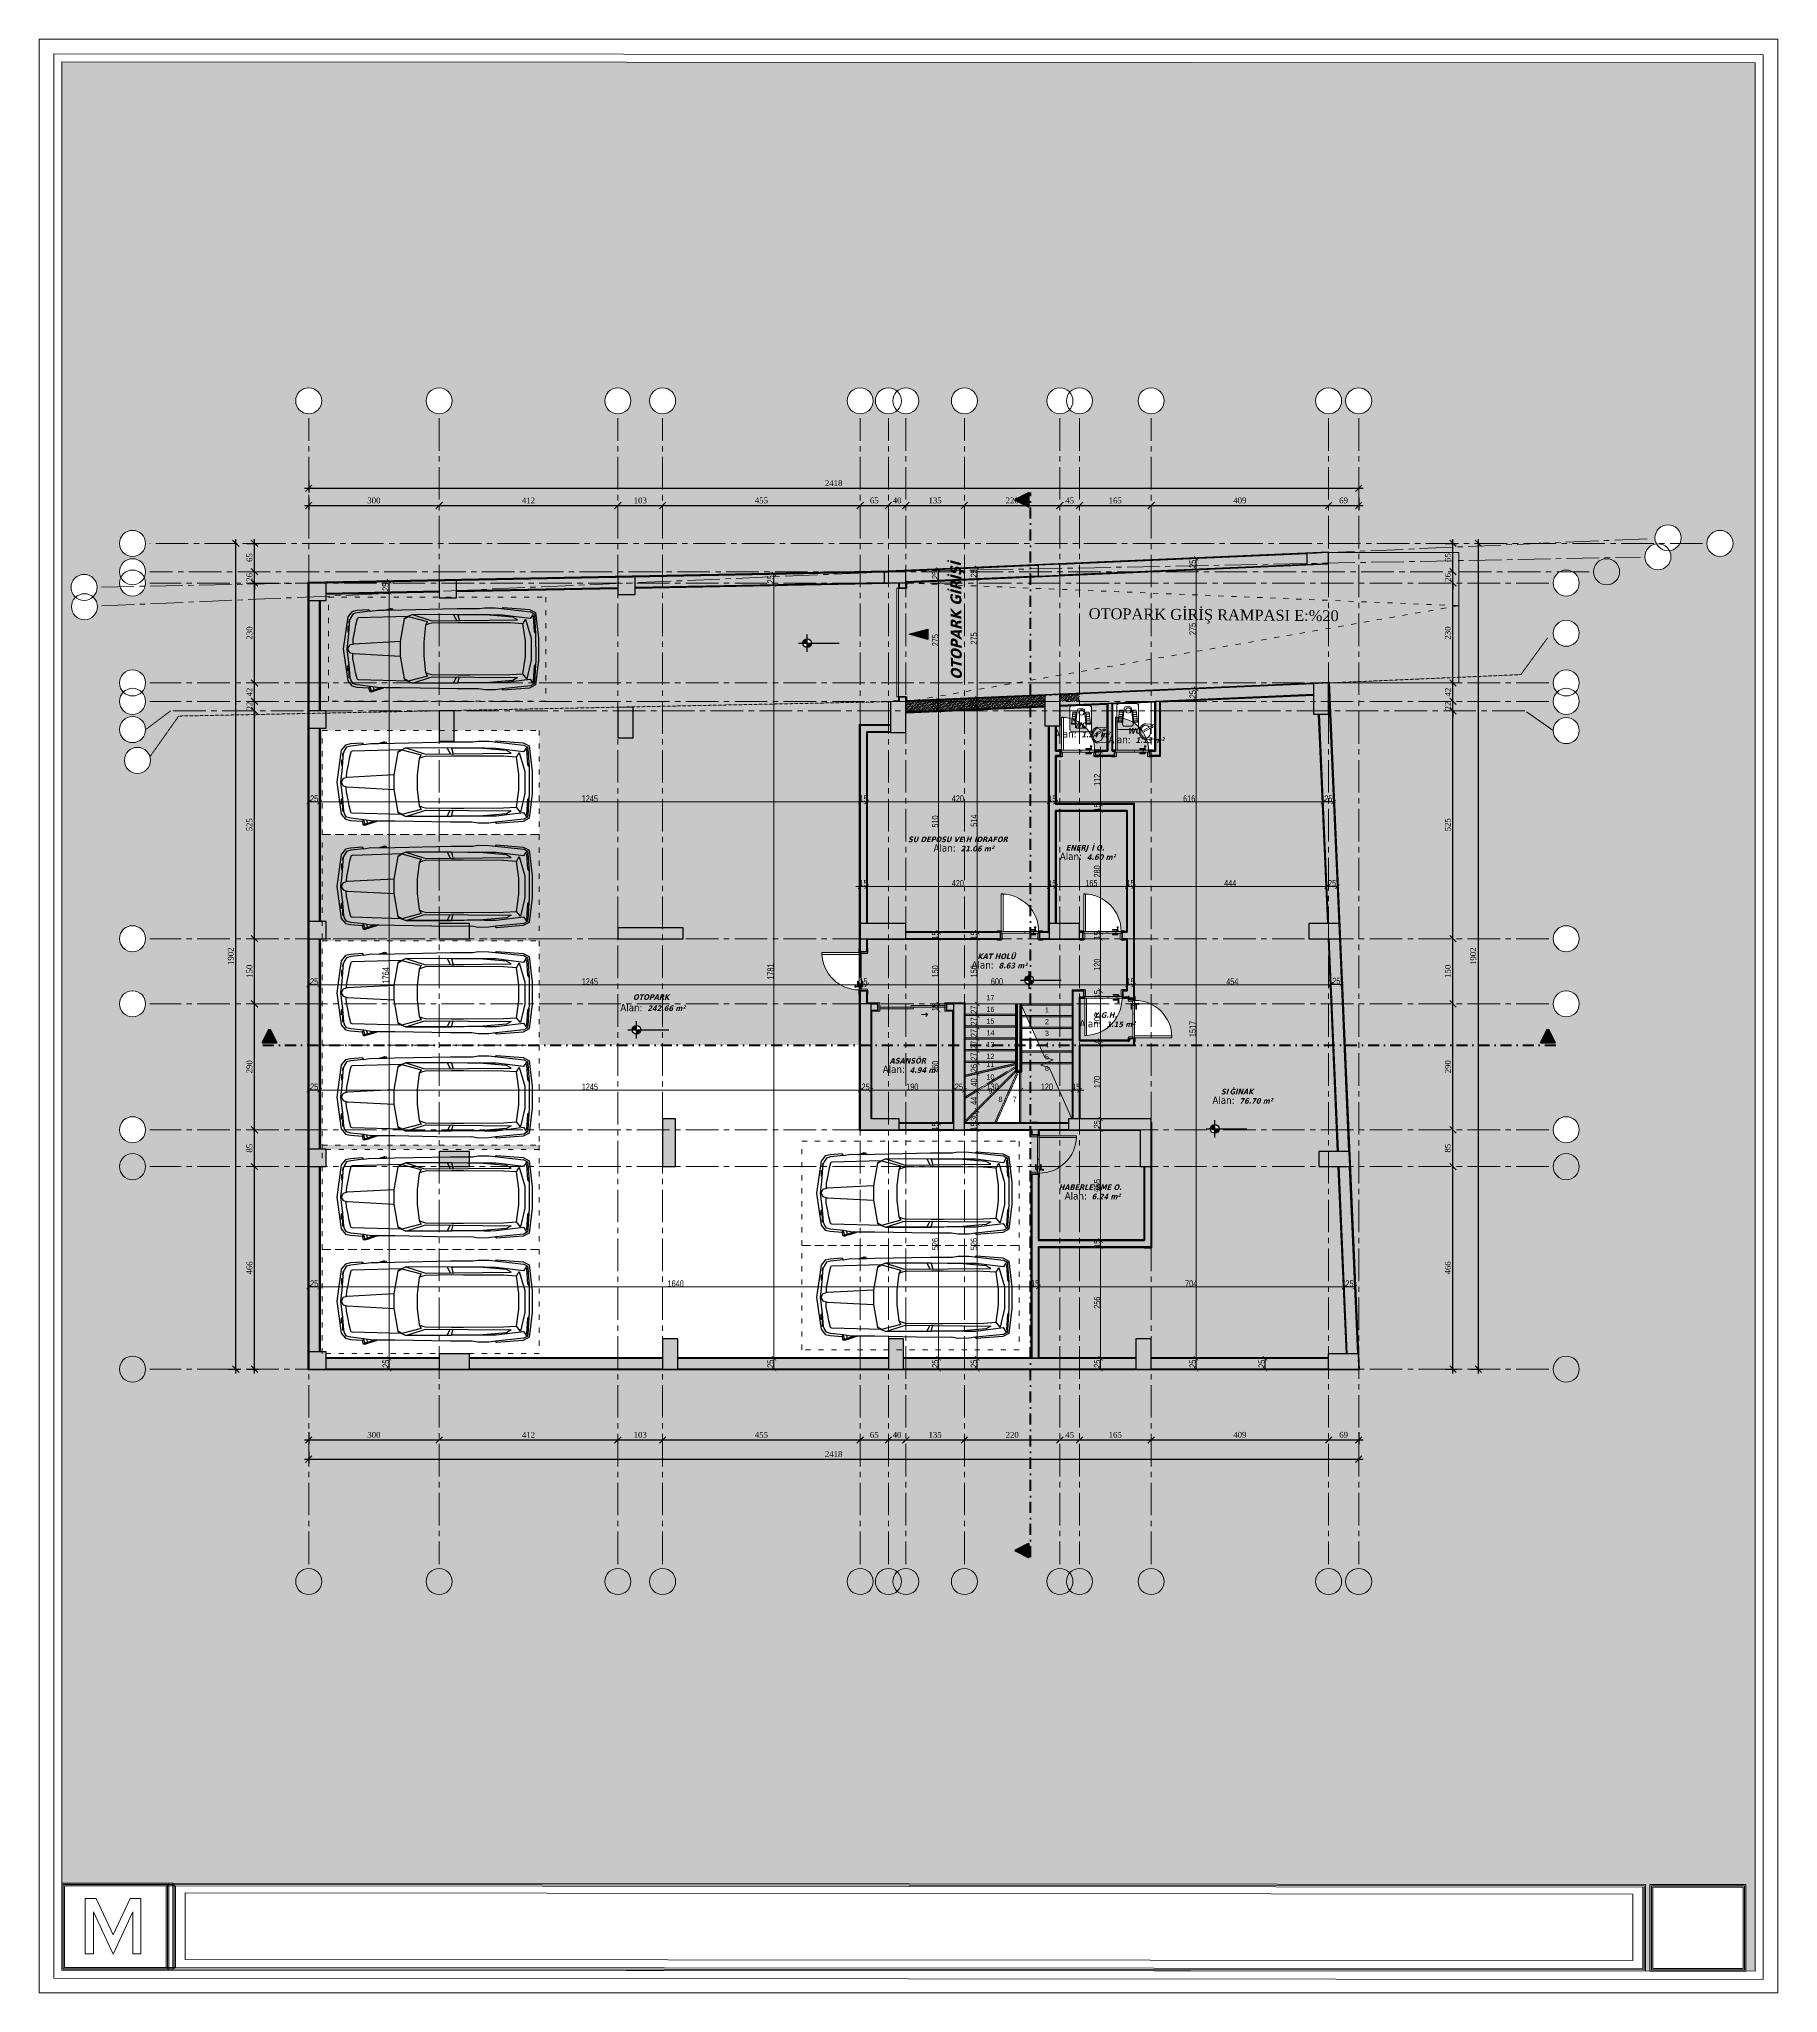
# Model space of a CAD drawing. Header units: millimetres. Extents: x 1373 to 40779, y 1939 to 6439.
# Drawn here: x 5430 to 9435, y 1939 to 6439 of the extents above; entities that cross this region are included whole.
import ezdxf
from ezdxf.enums import TextEntityAlignment as Align

# ---------------------------------------------------------------- set-up
doc = ezdxf.new("R2010")
doc.units = ezdxf.units.MM
for name, pattern in [('ACAD_ISO03W100', [30, 12, -18]), ('DASHDOTX2', [50.8, 25.4, -12.7, 0, -12.7]), ('IMPORT-CENTER2', [112.5, 75, -12.5, 12.5, -12.5]), ('Sovrapposto', [0.396875, 0.238125, -0.15875]), ('Verdeckt', [0.3, 0.2, -0.1])]:
    doc.linetypes.add(name, pattern=pattern)
for name, color, linetype, lineweight in [('A-ANNO-DIMS', 211, 'Continuous', 18), ('A-AREA-IDEN', 2, 'Continuous', 18), ('A-DETL', 6, 'Continuous', 30), ('A-DETL-GENF', 92, 'Continuous', 18), ('A-DOOR', 31, 'Continuous', 18), ('A-DOOR-FRAM', 31, 'Continuous', 18), ('A-FLOR-HRAL', 11, 'Continuous', 18), ('A-FLOR-HRAL-MBND', 5, 'Verdeckt', 9), ('A-WALL', 20, 'Continuous', 9), ('A-WALL-FNSH', 113, 'Continuous', 18), ('duvar', 7, 'Continuous', 40), ('ESYA', 3, 'Continuous', 25), ('G-IMPT', 8, 'Continuous', 9), ('HESAPLAMALAR', 2, 'Continuous', 30), ('I-FURN', 30, 'Continuous', 18), ('kest', 4, 'DASHDOTX2', 50), ('OLCUIC', 241, 'Continuous', 20), ('P-SANR-FIXT', 6, 'Continuous', 18), ('S-COLS', 52, 'Continuous', 9), ('S-GRID', 252, 'IMPORT-CENTER2', 5), ('S-GRID-IDEN', 1, 'Continuous', 18), ('S-STRS', 31, 'Continuous', 18), ('S-STRS-ANNO', 31, 'Continuous', 18), ('S-STRS-MBND', 31, 'Verdeckt', 18)]:
    doc.layers.add(name, color=color, linetype=linetype, lineweight=lineweight)
for name, color, linetype in [('D-Hatch (PROFIL)', 7, 'Continuous'), ('Kot', 7, 'Continuous'), ('MASSE', 7, 'Continuous'), ('NOK_KOT', 255, 'Continuous'), ('TEFRIŞ', 7, 'Continuous')]:
    doc.layers.add(name, color=color, linetype=linetype)
doc.styles.add('50', font='arial.ttf', dxfattribs={"width": 0.8})
doc.styles.add('Arial_2', font='arial.ttf', dxfattribs={"height": 8})
doc.styles.add('OLUŞTURULMUŞ_STİL_1', font='times.ttf')
doc.styles.add('Tahoma', font='tahoma.ttf', dxfattribs={"height": 24.26112})
doc.styles.add('Tahoma_B_I', font='', dxfattribs={"height": 11})
doc.styles.add('Times New Roman', font='times.ttf', dxfattribs={"height": 13.4})
doc.styles.get('Tahoma_B_I').set_extended_font_data('Tahoma', italic=True, bold=True)
doc.dimstyles.new('2_0_mm_-_Arial', dxfattribs={"dimscale": 30.48, "dimtxt": 14.029207, "dimasz": 0.492126, "dimexe": 0.328084, "dimexo": 0.625, "dimgap": 0.164042, "dimtad": 1, "dimdec": 0, "dimtxsty": 'Times New Roman', "dimblk1": 'OBLIQUE', "dimblk2": 'OBLIQUE', "dimsah": 1, "dimcen": 2.5, "dimdle": 0.328084, "dimazin": 3, "dimtfac": 1, "dimtix": 1, "dimtmove": 0, "dimatfit": 3, "dimfxl": 0.656168, "dimfxlon": 1, "dimtvp": 1, "dimarcsym": 2})
doc.dimstyles.new('NERGİS', dxfattribs={"dimtxt": 15, "dimasz": 10, "dimexe": 20, "dimexo": 150, "dimgap": 0, "dimtad": 1, "dimdec": 0, "dimzin": 1, "dimtxsty": '50', "dimblk": 'ARCHTICK', "dimcen": 0, "dimse1": 1, "dimse2": 1, "dimclrd": 56, "dimclrt": 56, "dimazin": 3, "dimtfac": 1, "dimtdec": 0, "dimtix": 1, "dimtmove": 2, "dimatfit": 2, "dimldrblk": 'DOTSMALL', "dimlwd": 0, "dimlwe": -1, "dimarcsym": 0})
pattern_1 = [(45, (7356.856, 4456.518), (-17.9605, 17.9605), []), (45, (7374.816, 4456.518), (-17.9605, 17.9605), [12.7, -12.7])]

msp = doc.modelspace()

# ---------------------------------------------------------------- texts
at = {"layer": 'A-AREA-IDEN', "color": 2, "insert": (7528.7, 5234.3), "char_height": 25, "width": 309.244, "attachment_point": 3, "rotation": 90.3274, "style": 'Tahoma_B_I'}
msp.add_mtext('\\pxt7;OTOPARK GİRİŞİ', dxfattribs=at)
at = {"layer": 'A-AREA-IDEN', "char_height": 13, "attachment_point": 1, "style": 'Tahoma_B_I'}
for s, insert, width in [('WC', (7812.9, 4864.9), 36.878), ('1.24 m²', (7830.6, 4843.4), 86.582), ('WC', (7937.4, 4851.7), 36.878), ('1.13 m²', (7955.1, 4830.2), 86.582), ('SU DEPOSU VE H', (7431.3, 4602), 184.388), ('İDRAFOR', (7583.5, 4602), 102.616), ('21.06 m²', (7552.3, 4580.5), 100.211), ('ENERJ', (7794.7, 4582.7), 71.35), ('4.60 m²', (7843.2, 4561.2), 86.582), ('İ O.', (7853.5, 4582.7), 40.084), ('KAT HOLÜ', (7591.3, 4332.6), 111.435), ('8.63 m²', (7639.8, 4311.1), 86.582), ('OTOPARK', (6798, 4238.8), 107.426), ('242.66 m²', (6830.9, 4212.9), 113.84), ('Y.G.H.', (7858.4, 4197.4), 66.54), ('1.15 m²', (7888.4, 4175.9), 86.582), ('ASANSÖR', (7389, 4092.1), 105.823), ('4.94 m²', (7435.2, 4070.6), 86.582), ('SI', (8152, 4021), 24.051), ('ĞINAK', (8171.8, 4021), 72.954), ('76.70 m²', (8194.5, 3999.5), 100.211), ('HABERLE', (7778.4, 3800.8), 101.814), ('ŞME O.', (7862.4, 3800.8), 76.16), ('6.24 m²', (7854.3, 3779.3), 86.582)]:
    msp.add_mtext(s, dxfattribs=dict(at, insert=insert, width=width))
at = {"layer": 'NOK_KOT', "style": 'OLUŞTURULMUŞ_STİL_1'}
msp.add_text('OTOPARK GİRİŞ RAMPASI E:%%%20', height=25, rotation=359.4753, dxfattribs=at).set_placement((8423.2, 5090.3), align=Align.BOTTOM_RIGHT)
at = {"layer": 'S-STRS-ANNO', "attachment_point": 1, "line_spacing_factor": 0.941778, "style": 'Arial_2'}
for s, insert, char_height, width in [('17', (7612, 4236.8), 11.91, 21.978), ('16', (7612, 4209.8), 11.91, 21.978), ('\\fArial|b0|i0|c162|p34|;1', (7746.6, 4208.6), 11.906, 10.989), ('15', (7612, 4182.8), 11.91, 21.978), ('14', (7612, 4155.8), 11.91, 21.978), ('\\fArial|b0|i0|c162|p34|;3', (7746.6, 4154.6), 11.906, 10.989), ('\\fArial|b0|i0|c162|p34|;2', (7746.6, 4181.6), 11.906, 10.989), ('13', (7612, 4128.8), 11.91, 21.978), ('12', (7612, 4101.8), 11.91, 21.978), ('\\fArial|b0|i0|c162|p34|;4', (7746.6, 4127.6), 11.906, 10.989), ('\\fArial|b0|i0|c162|p34|;5', (7746.6, 4100.6), 11.906, 10.989), ('11', (7612, 4083.1), 11.91, 21.978), ('10', (7612, 4054.1), 11.91, 21.978), ('\\fArial|b0|i0|c162|p34|;6', (7746.6, 4073.6), 11.906, 10.989), ('\\fArial|b0|i0|c162|p34|;9', (7616.6, 4021.8), 11.906, 10.989), ('\\fArial|b0|i0|c162|p34|;8', (7639.5, 4002.7), 11.906, 10.989), ('\\fArial|b0|i0|c162|p34|;7', (7672.5, 4002.7), 11.906, 10.989)]:
    msp.add_mtext(s, dxfattribs=dict(at, insert=insert, char_height=char_height, width=width))

# ---------------------------------------------------------------- blocks, each defined once
blk = doc.blocks.new('STB Stütze - rechteckig - 35-70-V1-2_BODRUM KAT')
at = {"layer": 'S-COLS', "lineweight": 35}
blk.add_line((17.5, -35), (17.5, 35), dxfattribs=at)
blk = doc.blocks.new('Door-Overhead-Sectional - 8_ x 6_-6_-2129823-2_BODRUM KAT')
at = {"layer": 'A-DOOR'}
for p, q in [((125, -9.5), (-125, -9.5)), ((-125, -9.5), (-125, -13.31)), ((-125, -13.31), (125, -13.31)), ((125, -13.31), (125, -9.5))]:
    blk.add_line(p, q, dxfattribs=at)
blk = doc.blocks.new('_MB_KAPI_CAMLI_B - _m_kapı_90_camlı-2079224-2_BODRUM KAT')
at = {"layer": 'A-DOOR'}
for p, q in [((-44, 95.5), (-48, 95.5)), ((-48, 95.5), (-48, 9.5)), ((-44, 9.5), (-44, 95.5)), ((-48, 9.5), (-44, 9.5)), ((6, 9.5), (-48, 9.5)), ((-48, 9.5), (-48, 5.5)), ((-48, 5.5), (6, 5.5)), ((6, 5.5), (6, 9.5)), ((6, 9.5), (26, 9.5)), ((26, 5.5), (6, 5.5)), ((29, 13.8), (18, 13.8)), ((18, 13.8), (18, 12.4)), ((18, 12.4), (29, 12.4)), ((29, 2.6), (18, 2.6)), ((18, 2.6), (18, 1.2)), ((18, 1.2), (29, 1.2)), ((38, 9.5), (26, 9.5)), ((26, 9.5), (26, 5.5)), ((26, 5.5), (38, 5.5)), ((27, 9.8), (27, 9.5)), ((27, 9.8), (28, 9.8)), ((28, 10.3), (28, 9.5)), ((28.1, 10.3), (28, 10.3)), ((28.7, 10.3), (28, 10.3)), ((28, 5.5), (28, 4.7)), ((28, 4.7), (28.7, 4.7)), ((28, 4.7), (28.1, 4.7)), ((28.5, 19.5), (28.5, 17.5)), ((28.5, 19.5), (30, 19.5)), ((28.5, 17.5), (30, 17.5)), ((28.7, 10.3), (31.3, 10.3)), ((31.3, 4.7), (28.7, 4.7)), ((28.8, 10.6), (28.8, 10.3)), ((28.9, 10.6), (28.8, 10.6)), ((31.2, 10.6), (28.8, 10.6)), ((28.8, 4.7), (28.8, 4.4)), ((28.8, 4.4), (31.2, 4.4)), ((28.8, 4.4), (28.9, 4.4)), ((29.3, 12.1), (29.3, 10.6)), ((29.3, 4.4), (29.3, 2.9)), ((29.5, 17.5), (29.5, 13.6)), ((30, 19.5), (31.5, 19.5)), ((30, 17.5), (31.5, 17.5)), ((30.5, 12.5), (30.5, 17.5)), ((30.7, 10.6), (30.7, 12.1)), ((30.7, 2.9), (30.7, 4.4)), ((31.2, 10.6), (31.1, 10.6)), ((31.1, 4.4), (31.2, 4.4)), ((31.2, 10.3), (31.2, 10.6)), ((31.2, 4.4), (31.2, 4.7)), ((32, 10.3), (31.3, 10.3)), ((31.3, 4.7), (32, 4.7)), ((31.5, 17.5), (31.5, 19.5)), ((32, 10.3), (31.9, 10.3)), ((31.9, 4.7), (32, 4.7)), ((32, 9.5), (32, 10.3)), ((32, 9.8), (33, 9.8)), ((32, 4.7), (32, 5.5)), ((33, 9.5), (33, 9.8)), ((40, 9.5), (38, 9.5)), ((38, 5.5), (38, 9.5))]:
    blk.add_line(p, q, dxfattribs=at)
at = {"layer": 'A-DOOR', "flags": 128}
for points in [[(28, 9.8), (28, 9.9), (28.1, 10), (28.1, 10), (28.1, 10.1)], [(28.2, 10.3), (28.2, 10.4), (28.3, 10.5), (28.3, 10.5), (28.3, 10.6), (28.4, 10.7), (28.4, 10.7), (28.5, 10.8), (28.5, 10.9), (28.6, 10.9), (28.7, 11), (28.7, 11), (28.8, 11.1), (28.8, 11.1), (28.9, 11.2), (29, 11.2), (29, 11.3), (29.1, 11.3), (29.2, 11.3), (29.2, 11.3)], [(30.7, 12.1), (30.7, 12.2), (30.7, 12.2), (30.7, 12.3), (30.7, 12.4), (30.7, 12.4), (30.7, 12.5), (30.6, 12.6), (30.6, 12.6), (30.6, 12.7), (30.6, 12.8), (30.5, 12.8), (30.5, 12.9), (30.5, 12.9), (30.4, 13), (30.4, 13.1), (30.4, 13.1), (30.3, 13.2), (30.3, 13.2), (30.2, 13.3), (30.2, 13.3), (30.1, 13.4), (30.1, 13.4), (30, 13.5), (30, 13.5), (29.9, 13.5), (29.9, 13.6), (29.8, 13.6), (29.7, 13.6), (29.7, 13.7), (29.6, 13.7), (29.6, 13.7), (29.5, 13.7), (29.4, 13.7), (29.4, 13.8), (29.3, 13.8), (29.2, 13.8), (29.2, 13.8), (29.1, 13.8), (29, 13.8), (29, 13.8)], [(29, 12.4), (29, 12.4), (29, 12.4), (29, 12.4), (29, 12.4), (29.1, 12.4), (29.1, 12.4), (29.1, 12.4), (29.1, 12.4), (29.1, 12.4), (29.1, 12.4), (29.1, 12.4), (29.1, 12.4), (29.1, 12.4), (29.2, 12.4), (29.2, 12.3), (29.2, 12.3), (29.2, 12.3), (29.2, 12.3), (29.2, 12.3), (29.2, 12.3), (29.2, 12.3), (29.2, 12.3), (29.2, 12.3), (29.2, 12.3), (29.3, 12.3), (29.3, 12.3), (29.3, 12.2), (29.3, 12.2), (29.3, 12.2), (29.3, 12.2), (29.3, 12.2), (29.3, 12.2), (29.3, 12.2), (29.3, 12.2), (29.3, 12.2), (29.3, 12.1), (29.3, 12.1), (29.3, 12.1), (29.3, 12.1), (29.3, 12.1)], [(29, 1.2), (29.1, 1.2), (29.1, 1.2), (29.2, 1.2), (29.3, 1.2), (29.3, 1.2), (29.4, 1.2), (29.5, 1.3), (29.5, 1.3), (29.6, 1.3), (29.7, 1.3), (29.7, 1.4), (29.8, 1.4), (29.8, 1.4), (29.9, 1.5), (30, 1.5), (30, 1.5), (30.1, 1.6), (30.1, 1.6), (30.2, 1.7), (30.2, 1.7), (30.3, 1.8), (30.3, 1.8), (30.4, 1.9), (30.4, 1.9), (30.4, 2), (30.5, 2), (30.5, 2.1), (30.5, 2.2), (30.6, 2.2), (30.6, 2.3), (30.6, 2.3), (30.6, 2.4), (30.6, 2.5), (30.7, 2.5), (30.7, 2.6), (30.7, 2.7), (30.7, 2.7), (30.7, 2.8), (30.7, 2.9), (30.7, 2.9)], [(29.3, 2.9), (29.3, 2.9), (29.3, 2.9), (29.3, 2.9), (29.3, 2.9), (29.3, 2.8), (29.3, 2.8), (29.3, 2.8), (29.3, 2.8), (29.3, 2.8), (29.3, 2.8), (29.3, 2.8), (29.3, 2.8), (29.3, 2.8), (29.3, 2.7), (29.2, 2.7), (29.2, 2.7), (29.2, 2.7), (29.2, 2.7), (29.2, 2.7), (29.2, 2.7), (29.2, 2.7), (29.2, 2.7), (29.2, 2.7), (29.2, 2.7), (29.2, 2.6), (29.2, 2.6), (29.1, 2.6), (29.1, 2.6), (29.1, 2.6), (29.1, 2.6), (29.1, 2.6), (29.1, 2.6), (29.1, 2.6), (29.1, 2.6), (29.1, 2.6), (29, 2.6), (29, 2.6), (29, 2.6), (29, 2.6), (29, 2.6)], [(29.2, 11.3), (29.2, 11.3), (29.2, 11.3), (29.2, 11.4), (29.3, 11.4), (29.3, 11.4), (29.3, 11.4), (29.3, 11.4)], [(30.7, 11.4), (30.7, 11.4), (30.7, 11.4), (30.7, 11.4), (30.7, 11.4), (30.8, 11.3), (30.8, 11.3), (30.8, 11.3), (30.8, 11.3)], [(30.8, 11.3), (30.9, 11.3), (30.9, 11.3), (31, 11.2), (31.1, 11.2), (31.2, 11.1), (31.2, 11.1), (31.3, 11), (31.3, 11), (31.4, 10.9), (31.5, 10.9), (31.5, 10.8), (31.6, 10.8), (31.6, 10.7), (31.7, 10.6), (31.7, 10.6), (31.7, 10.5), (31.8, 10.4), (31.8, 10.3), (31.8, 10.3)], [(31.9, 10), (31.9, 10), (32, 9.9), (32, 9.8), (32, 9.8)]]:
    blk.add_lwpolyline(points, dxfattribs=at)
at = {"layer": 'A-DOOR'}
blk.add_circle((-48.1, 10.3), 0.42, dxfattribs=at)
blk.add_arc((-48, 9.5), 86, 0, 88.6357, dxfattribs=at)
at = {"layer": 'A-DOOR-FRAM'}
for p, q in [((-48.5, 10.5), (-57.5, 10.5)), ((-57.5, 10.5), (-57.5, 9.5)), ((-57.5, 9.5), (-48.5, 9.5)), ((-48, 9.5), (-50, 9.5)), ((-50, 9.5), (-50, -9.5)), ((-48.5, 9.5), (-48.5, 10.5)), ((-48, 5.5), (-48, 9.5)), ((-46, 5.5), (-48, 5.5)), ((-46, -9.5), (-46, 5.5)), ((38, 5.5), (36, 5.5)), ((36, 5.5), (36, -9.5)), ((40, 9.5), (38, 9.5)), ((38, 9.5), (38, 5.5)), ((47.5, 10.5), (38.5, 10.5)), ((38.5, 10.5), (38.5, 9.5)), ((38.5, 9.5), (47.5, 9.5)), ((40, -9.5), (40, 9.5)), ((47.5, 9.5), (47.5, 10.5)), ((-48.5, -9.5), (-57.5, -9.5)), ((-57.5, -9.5), (-57.5, -10.5)), ((-57.5, -10.5), (-48.5, -10.5)), ((-50, -9.5), (-46, -9.5)), ((-48.5, -10.5), (-48.5, -9.5)), ((36, -9.5), (40, -9.5)), ((47.5, -9.5), (38.5, -9.5)), ((38.5, -9.5), (38.5, -10.5)), ((38.5, -10.5), (47.5, -10.5)), ((47.5, -10.5), (47.5, -9.5))]:
    blk.add_line(p, q, dxfattribs=at)
blk = doc.blocks.new('_MB_KAPI_CAMLI_B - _m_kapı_90_camlı-2079169-2_BODRUM KAT')
at = {"layer": 'A-DOOR'}
for p, q in [((-48, -9.5), (-48, -5.5)), ((-48, -5.5), (6, -5.5)), ((-48, -95.5), (-48, -9.5)), ((-48, -9.5), (-44, -9.5)), ((6, -9.5), (-48, -9.5)), ((-44, -9.5), (-44, -95.5)), ((6, -5.5), (6, -9.5)), ((26, -5.5), (6, -5.5)), ((6, -9.5), (26, -9.5)), ((29, -1.2), (18, -1.2)), ((18, -1.2), (18, -2.6)), ((18, -2.6), (29, -2.6)), ((29, -12.4), (18, -12.4)), ((18, -12.4), (18, -13.8)), ((18, -13.8), (29, -13.8)), ((26, -9.5), (26, -5.5)), ((26, -5.5), (38, -5.5)), ((38, -9.5), (26, -9.5)), ((27, -9.5), (27, -9.8)), ((28, -9.8), (27, -9.8)), ((28, -4.7), (28, -5.5)), ((28.1, -4.7), (28, -4.7)), ((28.7, -4.7), (28, -4.7)), ((28, -9.5), (28, -10.3)), ((28, -10.3), (28.7, -10.3)), ((28, -10.3), (28.1, -10.3)), ((28.5, -17.5), (28.5, -19.5)), ((30, -17.5), (28.5, -17.5)), ((30, -19.5), (28.5, -19.5)), ((28.7, -4.7), (31.3, -4.7)), ((31.3, -10.3), (28.7, -10.3)), ((28.8, -4.4), (28.8, -4.7)), ((28.9, -4.4), (28.8, -4.4)), ((31.2, -4.4), (28.8, -4.4)), ((28.8, -10.3), (28.8, -10.6)), ((28.8, -10.6), (31.2, -10.6)), ((28.8, -10.6), (28.9, -10.6)), ((29.3, -2.9), (29.3, -4.4)), ((29.3, -10.6), (29.3, -12.1)), ((29.5, -13.6), (29.5, -17.5)), ((31.5, -17.5), (30, -17.5)), ((31.5, -19.5), (30, -19.5)), ((30.5, -17.5), (30.5, -12.5)), ((30.7, -4.4), (30.7, -2.9)), ((30.7, -12.1), (30.7, -10.6)), ((31.2, -4.4), (31.1, -4.4)), ((31.1, -10.6), (31.2, -10.6)), ((31.2, -4.7), (31.2, -4.4)), ((31.2, -10.6), (31.2, -10.3)), ((32, -4.7), (31.3, -4.7)), ((31.3, -10.3), (32, -10.3)), ((31.5, -19.5), (31.5, -17.5)), ((32, -4.7), (31.9, -4.7)), ((31.9, -10.3), (32, -10.3)), ((32, -5.5), (32, -4.7)), ((32, -10.3), (32, -9.5)), ((33, -9.8), (32, -9.8)), ((33, -9.8), (33, -9.5)), ((38, -5.5), (38, -9.5)), ((40, -9.5), (38, -9.5)), ((-44, -95.5), (-48, -95.5))]:
    blk.add_line(p, q, dxfattribs=at)
at = {"layer": 'A-DOOR', "flags": 128}
for points in [[(28.1, -10), (28.1, -10), (28, -9.9), (28, -9.8), (28, -9.8)], [(29.2, -11.3), (29.1, -11.3), (29.1, -11.3), (29, -11.2), (28.9, -11.2), (28.8, -11.1), (28.8, -11.1), (28.7, -11), (28.7, -11), (28.6, -10.9), (28.5, -10.9), (28.5, -10.8), (28.4, -10.8), (28.4, -10.7), (28.3, -10.6), (28.3, -10.6), (28.3, -10.5), (28.2, -10.4), (28.2, -10.3), (28.2, -10.3)], [(30.7, -2.9), (30.7, -2.8), (30.7, -2.8), (30.7, -2.7), (30.7, -2.6), (30.7, -2.6), (30.7, -2.5), (30.6, -2.4), (30.6, -2.4), (30.6, -2.3), (30.6, -2.2), (30.5, -2.2), (30.5, -2.1), (30.5, -2.1), (30.4, -2), (30.4, -1.9), (30.4, -1.9), (30.3, -1.8), (30.3, -1.8), (30.2, -1.7), (30.2, -1.7), (30.1, -1.6), (30.1, -1.6), (30, -1.5), (30, -1.5), (29.9, -1.5), (29.9, -1.4), (29.8, -1.4), (29.7, -1.4), (29.7, -1.3), (29.6, -1.3), (29.6, -1.3), (29.5, -1.3), (29.4, -1.3), (29.4, -1.2), (29.3, -1.2), (29.2, -1.2), (29.2, -1.2), (29.1, -1.2), (29, -1.2), (29, -1.2)], [(29, -2.6), (29, -2.6), (29, -2.6), (29, -2.6), (29, -2.6), (29.1, -2.6), (29.1, -2.6), (29.1, -2.6), (29.1, -2.6), (29.1, -2.6), (29.1, -2.6), (29.1, -2.6), (29.1, -2.6), (29.1, -2.6), (29.2, -2.6), (29.2, -2.7), (29.2, -2.7), (29.2, -2.7), (29.2, -2.7), (29.2, -2.7), (29.2, -2.7), (29.2, -2.7), (29.2, -2.7), (29.2, -2.7), (29.2, -2.7), (29.3, -2.7), (29.3, -2.7), (29.3, -2.8), (29.3, -2.8), (29.3, -2.8), (29.3, -2.8), (29.3, -2.8), (29.3, -2.8), (29.3, -2.8), (29.3, -2.8), (29.3, -2.8), (29.3, -2.9), (29.3, -2.9), (29.3, -2.9), (29.3, -2.9), (29.3, -2.9)], [(29, -13.8), (29.1, -13.8), (29.1, -13.8), (29.2, -13.8), (29.3, -13.8), (29.3, -13.8), (29.4, -13.8), (29.5, -13.7), (29.5, -13.7), (29.6, -13.7), (29.7, -13.7), (29.7, -13.6), (29.8, -13.6), (29.8, -13.6), (29.9, -13.5), (30, -13.5), (30, -13.5), (30.1, -13.4), (30.1, -13.4), (30.2, -13.3), (30.2, -13.3), (30.3, -13.2), (30.3, -13.2), (30.4, -13.1), (30.4, -13.1), (30.4, -13), (30.5, -13), (30.5, -12.9), (30.5, -12.8), (30.6, -12.8), (30.6, -12.7), (30.6, -12.7), (30.6, -12.6), (30.6, -12.5), (30.7, -12.5), (30.7, -12.4), (30.7, -12.3), (30.7, -12.3), (30.7, -12.2), (30.7, -12.1), (30.7, -12.1)], [(29.3, -12.1), (29.3, -12.1), (29.3, -12.1), (29.3, -12.1), (29.3, -12.1), (29.3, -12.2), (29.3, -12.2), (29.3, -12.2), (29.3, -12.2), (29.3, -12.2), (29.3, -12.2), (29.3, -12.2), (29.3, -12.2), (29.3, -12.2), (29.3, -12.3), (29.2, -12.3), (29.2, -12.3), (29.2, -12.3), (29.2, -12.3), (29.2, -12.3), (29.2, -12.3), (29.2, -12.3), (29.2, -12.3), (29.2, -12.3), (29.2, -12.3), (29.2, -12.4), (29.2, -12.4), (29.1, -12.4), (29.1, -12.4), (29.1, -12.4), (29.1, -12.4), (29.1, -12.4), (29.1, -12.4), (29.1, -12.4), (29.1, -12.4), (29.1, -12.4), (29, -12.4), (29, -12.4), (29, -12.4), (29, -12.4), (29, -12.4)], [(29.3, -11.4), (29.3, -11.4), (29.3, -11.4), (29.3, -11.4), (29.3, -11.4), (29.2, -11.3), (29.2, -11.3), (29.2, -11.3), (29.2, -11.3)], [(30.8, -11.3), (30.8, -11.3), (30.8, -11.3), (30.8, -11.4), (30.7, -11.4), (30.7, -11.4), (30.7, -11.4), (30.7, -11.4)], [(31.8, -10.3), (31.8, -10.4), (31.7, -10.5), (31.7, -10.5), (31.7, -10.6), (31.6, -10.7), (31.6, -10.7), (31.5, -10.8), (31.5, -10.9), (31.4, -10.9), (31.3, -11), (31.3, -11), (31.2, -11.1), (31.2, -11.1), (31.1, -11.2), (31, -11.2), (31, -11.3), (30.9, -11.3), (30.8, -11.3), (30.8, -11.3)], [(32, -9.8), (32, -9.9), (31.9, -10), (31.9, -10), (31.9, -10.1)]]:
    blk.add_lwpolyline(points, dxfattribs=at)
at = {"layer": 'A-DOOR'}
blk.add_circle((-48.1, -10.3), 0.42, dxfattribs=at)
blk.add_arc((-48, -9.5), 86, 271.3643, 0, dxfattribs=at)
at = {"layer": 'A-DOOR-FRAM'}
for p, q in [((-57.5, 9.5), (-57.5, 10.5)), ((-57.5, 10.5), (-48.5, 10.5)), ((-48.5, 9.5), (-57.5, 9.5)), ((-50, -9.5), (-50, 9.5)), ((-50, 9.5), (-46, 9.5)), ((-48.5, 10.5), (-48.5, 9.5)), ((-46, 9.5), (-46, -5.5)), ((36, 9.5), (40, 9.5)), ((36, -5.5), (36, 9.5)), ((38.5, 9.5), (38.5, 10.5)), ((38.5, 10.5), (47.5, 10.5)), ((47.5, 9.5), (38.5, 9.5)), ((40, 9.5), (40, -9.5)), ((47.5, 10.5), (47.5, 9.5)), ((-57.5, -9.5), (-48.5, -9.5)), ((-57.5, -10.5), (-57.5, -9.5)), ((-48.5, -10.5), (-57.5, -10.5)), ((-48, -9.5), (-50, -9.5)), ((-48.5, -9.5), (-48.5, -10.5)), ((-48, -5.5), (-48, -9.5)), ((-46, -5.5), (-48, -5.5)), ((38, -5.5), (36, -5.5)), ((38, -9.5), (38, -5.5)), ((40, -9.5), (38, -9.5)), ((38.5, -9.5), (47.5, -9.5)), ((38.5, -10.5), (38.5, -9.5)), ((47.5, -10.5), (38.5, -10.5)), ((47.5, -9.5), (47.5, -10.5))]:
    blk.add_line(p, q, dxfattribs=at)
blk = doc.blocks.new('_MB_KAPI_CAMLI_B - _m_kapı_90_camlı-2078673-2_BODRUM KAT')
at = {"layer": 'A-DOOR'}
for p, q in [((29, 1.3), (18, 1.3)), ((18, 1.3), (18, -0.1)), ((-48, -7), (-48, -3)), ((-48, -3), (6, -3)), ((-48, -93), (-48, -7)), ((-48, -7), (-44, -7)), ((6, -7), (-48, -7)), ((-44, -7), (-44, -93)), ((6, -3), (6, -7)), ((26, -3), (6, -3)), ((6, -7), (26, -7)), ((18, -0.1), (29, -0.1)), ((29, -9.9), (18, -9.9)), ((18, -9.9), (18, -11.3)), ((18, -11.3), (29, -11.3)), ((26, -7), (26, -3)), ((26, -3), (38, -3)), ((38, -7), (26, -7)), ((27, -7), (27, -7.3)), ((28, -7.3), (27, -7.3)), ((28, -2.2), (28, -3)), ((28.1, -2.2), (28, -2.2)), ((28.7, -2.2), (28, -2.2)), ((28, -7), (28, -7.8)), ((28, -7.8), (28.7, -7.8)), ((28, -7.8), (28.1, -7.8)), ((28.5, -15), (28.5, -17)), ((30, -15), (28.5, -15)), ((30, -17), (28.5, -17)), ((28.7, -2.2), (31.3, -2.2)), ((31.3, -7.8), (28.7, -7.8)), ((28.8, -1.9), (28.8, -2.2)), ((28.9, -1.9), (28.8, -1.9)), ((31.2, -1.9), (28.8, -1.9)), ((28.8, -7.8), (28.8, -8.1)), ((28.8, -8.1), (31.2, -8.1)), ((28.8, -8.1), (28.9, -8.1)), ((29.3, -0.4), (29.3, -1.9)), ((29.3, -8.1), (29.3, -9.6)), ((29.5, -11.1), (29.5, -15)), ((31.5, -15), (30, -15)), ((31.5, -17), (30, -17)), ((30.5, -15), (30.5, -10)), ((30.7, -1.9), (30.7, -0.4)), ((30.7, -9.6), (30.7, -8.1)), ((31.2, -1.9), (31.1, -1.9)), ((31.1, -8.1), (31.2, -8.1)), ((31.2, -2.2), (31.2, -1.9)), ((31.2, -8.1), (31.2, -7.8)), ((32, -2.2), (31.3, -2.2)), ((31.3, -7.8), (32, -7.8)), ((31.5, -17), (31.5, -15)), ((32, -2.2), (31.9, -2.2)), ((31.9, -7.8), (32, -7.8)), ((32, -3), (32, -2.2)), ((32, -7.8), (32, -7)), ((33, -7.3), (32, -7.3)), ((33, -7.3), (33, -7)), ((38, -3), (38, -7)), ((40, -7), (38, -7)), ((-44, -93), (-48, -93))]:
    blk.add_line(p, q, dxfattribs=at)
at = {"layer": 'A-DOOR', "flags": 128}
for points in [[(30.7, -0.4), (30.7, -0.3), (30.7, -0.3), (30.7, -0.2), (30.7, -0.1), (30.7, -0.1), (30.7, 0), (30.6, 0.1), (30.6, 0.1), (30.6, 0.2), (30.6, 0.3), (30.5, 0.3), (30.5, 0.4), (30.5, 0.4), (30.4, 0.5), (30.4, 0.6), (30.4, 0.6), (30.3, 0.7), (30.3, 0.7), (30.2, 0.8), (30.2, 0.8), (30.1, 0.9), (30.1, 0.9), (30, 1), (30, 1), (29.9, 1), (29.9, 1.1), (29.8, 1.1), (29.7, 1.1), (29.7, 1.2), (29.6, 1.2), (29.6, 1.2), (29.5, 1.2), (29.4, 1.2), (29.4, 1.3), (29.3, 1.3), (29.2, 1.3), (29.2, 1.3), (29.1, 1.3), (29, 1.3), (29, 1.3)], [(28.1, -7.5), (28.1, -7.5), (28, -7.4), (28, -7.3), (28, -7.3)], [(29.2, -8.8), (29.1, -8.8), (29.1, -8.8), (29, -8.7), (28.9, -8.7), (28.8, -8.6), (28.8, -8.6), (28.7, -8.5), (28.7, -8.5), (28.6, -8.4), (28.5, -8.4), (28.5, -8.3), (28.4, -8.3), (28.4, -8.2), (28.3, -8.1), (28.3, -8.1), (28.3, -8), (28.2, -7.9), (28.2, -7.8), (28.2, -7.8)], [(29, -0.1), (29, -0.1), (29, -0.1), (29, -0.1), (29, -0.1), (29.1, -0.1), (29.1, -0.1), (29.1, -0.1), (29.1, -0.1), (29.1, -0.1), (29.1, -0.1), (29.1, -0.1), (29.1, -0.1), (29.1, -0.1), (29.2, -0.1), (29.2, -0.2), (29.2, -0.2), (29.2, -0.2), (29.2, -0.2), (29.2, -0.2), (29.2, -0.2), (29.2, -0.2), (29.2, -0.2), (29.2, -0.2), (29.2, -0.2), (29.3, -0.2), (29.3, -0.2), (29.3, -0.3), (29.3, -0.3), (29.3, -0.3), (29.3, -0.3), (29.3, -0.3), (29.3, -0.3), (29.3, -0.3), (29.3, -0.3), (29.3, -0.3), (29.3, -0.4), (29.3, -0.4), (29.3, -0.4), (29.3, -0.4), (29.3, -0.4)], [(29, -11.3), (29.1, -11.3), (29.1, -11.3), (29.2, -11.3), (29.3, -11.3), (29.3, -11.3), (29.4, -11.3), (29.5, -11.2), (29.5, -11.2), (29.6, -11.2), (29.7, -11.2), (29.7, -11.1), (29.8, -11.1), (29.8, -11.1), (29.9, -11), (30, -11), (30, -11), (30.1, -10.9), (30.1, -10.9), (30.2, -10.8), (30.2, -10.8), (30.3, -10.7), (30.3, -10.7), (30.4, -10.6), (30.4, -10.6), (30.4, -10.5), (30.5, -10.5), (30.5, -10.4), (30.5, -10.3), (30.6, -10.3), (30.6, -10.2), (30.6, -10.2), (30.6, -10.1), (30.6, -10), (30.7, -10), (30.7, -9.9), (30.7, -9.8), (30.7, -9.8), (30.7, -9.7), (30.7, -9.6), (30.7, -9.6)], [(29.3, -9.6), (29.3, -9.6), (29.3, -9.6), (29.3, -9.6), (29.3, -9.6), (29.3, -9.7), (29.3, -9.7), (29.3, -9.7), (29.3, -9.7), (29.3, -9.7), (29.3, -9.7), (29.3, -9.7), (29.3, -9.7), (29.3, -9.7), (29.3, -9.8), (29.2, -9.8), (29.2, -9.8), (29.2, -9.8), (29.2, -9.8), (29.2, -9.8), (29.2, -9.8), (29.2, -9.8), (29.2, -9.8), (29.2, -9.8), (29.2, -9.8), (29.2, -9.9), (29.2, -9.9), (29.1, -9.9), (29.1, -9.9), (29.1, -9.9), (29.1, -9.9), (29.1, -9.9), (29.1, -9.9), (29.1, -9.9), (29.1, -9.9), (29.1, -9.9), (29, -9.9), (29, -9.9), (29, -9.9), (29, -9.9), (29, -9.9)], [(29.3, -8.9), (29.3, -8.9), (29.3, -8.9), (29.3, -8.9), (29.3, -8.9), (29.2, -8.8), (29.2, -8.8), (29.2, -8.8), (29.2, -8.8)], [(30.8, -8.8), (30.8, -8.8), (30.8, -8.8), (30.8, -8.9), (30.7, -8.9), (30.7, -8.9), (30.7, -8.9), (30.7, -8.9)], [(31.8, -7.8), (31.8, -7.9), (31.7, -8), (31.7, -8), (31.7, -8.1), (31.6, -8.2), (31.6, -8.2), (31.5, -8.3), (31.5, -8.4), (31.4, -8.4), (31.3, -8.5), (31.3, -8.5), (31.2, -8.6), (31.2, -8.6), (31.1, -8.7), (31, -8.7), (31, -8.8), (30.9, -8.8), (30.8, -8.8), (30.8, -8.8)], [(32, -7.3), (32, -7.4), (31.9, -7.5), (31.9, -7.5), (31.9, -7.6)]]:
    blk.add_lwpolyline(points, dxfattribs=at)
at = {"layer": 'A-DOOR'}
blk.add_circle((-48.1, -7.8), 0.42, dxfattribs=at)
blk.add_arc((-48, -7), 86, 271.3643, 0, dxfattribs=at)
at = {"layer": 'A-DOOR-FRAM'}
for p, q in [((-57.5, 7), (-57.5, 8)), ((-57.5, 8), (-48.5, 8)), ((-48.5, 7), (-57.5, 7)), ((-50, -7), (-50, 7)), ((-50, 7), (-46, 7)), ((-48.5, 8), (-48.5, 7)), ((-46, 7), (-46, -3)), ((36, 7), (40, 7)), ((36, -3), (36, 7)), ((38.5, 7), (38.5, 8)), ((38.5, 8), (47.5, 8)), ((47.5, 7), (38.5, 7)), ((40, 7), (40, -7)), ((47.5, 8), (47.5, 7)), ((-57.5, -7), (-48.5, -7)), ((-57.5, -8), (-57.5, -7)), ((-48.5, -8), (-57.5, -8)), ((-48, -7), (-50, -7)), ((-48.5, -7), (-48.5, -8)), ((-48, -3), (-48, -7)), ((-46, -3), (-48, -3)), ((38, -3), (36, -3)), ((38, -7), (38, -3)), ((40, -7), (38, -7)), ((38.5, -7), (47.5, -7)), ((38.5, -8), (38.5, -7)), ((47.5, -8), (38.5, -8)), ((47.5, -7), (47.5, -8))]:
    blk.add_line(p, q, dxfattribs=at)
blk = doc.blocks.new('Sliding Door - 2 Panel _AUS_ - ASANSÖR-2002816-2_BODRUM KAT')
at = {"layer": 'A-DOOR'}
for q in [(-22.3, 21.6), (-22.3, 13.1), (-13, 17.4)]:
    blk.add_line((-26.5, 17.4), q, dxfattribs=at)
at = {"layer": 'A-DOOR-FRAM'}
for p, q in [((-66.4, 9.5), (-70.4, 9.5)), ((-70.4, 9.5), (-70.4, -9.5)), ((-66.4, 0), (-66.4, 9.5)), ((5.8, 4), (83.6, 4)), ((5.8, 4), (5.8, 0)), ((83.6, 0), (5.8, 0)), ((87.6, 9.5), (83.6, 9.5)), ((83.6, 9.5), (83.6, 4)), ((83.6, 4), (83.6, 0)), ((83.6, 0), (83.6, -9.5)), ((87.6, -9.5), (87.6, 9.5)), ((-70.4, -9.5), (-66.4, -9.5)), ((-66.4, 0), (11.3, 0)), ((-66.4, 0), (-66.4, -4)), ((11.3, -4), (-66.4, -4)), ((-66.4, -9.5), (-66.4, -4)), ((11.3, 0), (11.3, -4)), ((83.6, -9.5), (87.6, -9.5))]:
    blk.add_line(p, q, dxfattribs=at)
blk = doc.blocks.new('Railing - Railing-2130856-2_BODRUM KAT')
at = {"layer": 'A-FLOR-HRAL'}
for p, q in [((331.8, -240), (336.9, -240)), ((333.1, -240), (335.6, -240)), ((333.1, -240), (335.6, -240)), ((335.6, -240), (335.6, -242.8)), ((335.6, -240), (335.6, -242.8)), ((336.9, -240), (336.9, -245.7))]:
    blk.add_line(p, q, dxfattribs=at)
at = {"layer": 'A-FLOR-HRAL-MBND'}
for p, q in [((321.8, -240), (326.9, -240)), ((321.8, -397.5), (321.8, -240)), ((323.1, -240), (325.6, -240)), ((323.1, -396.2), (323.1, -240)), ((323.1, -240), (325.6, -240)), ((323.1, -396.2), (323.1, -240)), ((325.6, -393.7), (325.6, -240)), ((325.6, -393.7), (325.6, -240)), ((326.9, -395), (326.9, -240)), ((331.8, -240), (331.8, -395)), ((333.1, -240), (333.1, -393.7)), ((333.1, -240), (333.1, -393.7)), ((335.6, -242.8), (335.6, -396.2)), ((335.6, -242.8), (335.6, -396.2)), ((336.9, -245.7), (336.9, -397.5)), ((336.9, -397.5), (321.8, -397.5)), ((335.6, -396.2), (323.1, -396.2)), ((335.6, -396.2), (323.1, -396.2)), ((333.1, -393.7), (325.6, -393.7)), ((333.1, -393.7), (325.6, -393.7))]:
    blk.add_line(p, q, dxfattribs=at)
blk = doc.blocks.new('_MB_KAPI_CAMLI_B - _m_kapı_80_camlı-2073803-2_BODRUM KAT')
at = {"layer": 'A-DOOR'}
for p, q in [((-39, 83), (-43, 83)), ((-43, 83), (-43, 7)), ((-39, 7), (-39, 83)), ((-43, 7), (-39, 7)), ((1, 7), (-43, 7)), ((-43, 7), (-43, 3)), ((-43, 3), (1, 3)), ((1, 3), (1, 7)), ((1, 7), (21, 7)), ((21, 3), (1, 3)), ((24, 11.3), (13, 11.3)), ((13, 11.3), (13, 9.9)), ((13, 9.9), (24, 9.9)), ((24, 0.1), (13, 0.1)), ((13, 0.1), (13, -1.3)), ((33, 7), (21, 7)), ((21, 7), (21, 3)), ((21, 3), (33, 3)), ((22, 7.3), (22, 7)), ((22, 7.3), (23, 7.3)), ((23, 7.8), (23, 7)), ((23.1, 7.8), (23, 7.8)), ((23.7, 7.8), (23, 7.8)), ((23, 3), (23, 2.2)), ((23, 2.2), (23.7, 2.2)), ((23, 2.2), (23.1, 2.2)), ((23.5, 17), (23.5, 15)), ((23.5, 17), (25, 17)), ((23.5, 15), (25, 15)), ((23.7, 7.8), (26.3, 7.8)), ((26.3, 2.2), (23.7, 2.2)), ((23.8, 8.1), (23.8, 7.8)), ((23.9, 8.1), (23.8, 8.1)), ((26.2, 8.1), (23.8, 8.1)), ((23.8, 2.2), (23.8, 1.9)), ((23.8, 1.9), (26.2, 1.9)), ((23.8, 1.9), (23.9, 1.9)), ((24.3, 9.6), (24.3, 8.1)), ((24.3, 1.9), (24.3, 0.4)), ((24.5, 15), (24.5, 11.1)), ((25, 17), (26.5, 17)), ((25, 15), (26.5, 15)), ((25.5, 10), (25.5, 15)), ((25.7, 8.1), (25.7, 9.6)), ((25.7, 0.4), (25.7, 1.9)), ((26.2, 8.1), (26.1, 8.1)), ((26.1, 1.9), (26.2, 1.9)), ((26.2, 7.8), (26.2, 8.1)), ((26.2, 1.9), (26.2, 2.2)), ((27, 7.8), (26.3, 7.8)), ((26.3, 2.2), (27, 2.2)), ((26.5, 15), (26.5, 17)), ((27, 7.8), (26.9, 7.8)), ((26.9, 2.2), (27, 2.2)), ((27, 7), (27, 7.8)), ((27, 7.3), (28, 7.3)), ((27, 2.2), (27, 3)), ((28, 7), (28, 7.3)), ((35, 7), (33, 7)), ((33, 3), (33, 7)), ((13, -1.3), (24, -1.3))]:
    blk.add_line(p, q, dxfattribs=at)
at = {"layer": 'A-DOOR', "flags": 128}
for points in [[(23, 7.3), (23, 7.4), (23.1, 7.5), (23.1, 7.5), (23.1, 7.6)], [(23.2, 7.8), (23.2, 7.9), (23.3, 8), (23.3, 8), (23.3, 8.1), (23.4, 8.2), (23.4, 8.2), (23.5, 8.3), (23.5, 8.4), (23.6, 8.4), (23.7, 8.5), (23.7, 8.5), (23.8, 8.6), (23.8, 8.6), (23.9, 8.7), (24, 8.7), (24, 8.8), (24.1, 8.8), (24.2, 8.8), (24.2, 8.8)], [(25.7, 9.6), (25.7, 9.7), (25.7, 9.7), (25.7, 9.8), (25.7, 9.9), (25.7, 9.9), (25.7, 10), (25.6, 10.1), (25.6, 10.1), (25.6, 10.2), (25.6, 10.3), (25.5, 10.3), (25.5, 10.4), (25.5, 10.4), (25.4, 10.5), (25.4, 10.6), (25.4, 10.6), (25.3, 10.7), (25.3, 10.7), (25.2, 10.8), (25.2, 10.8), (25.1, 10.9), (25.1, 10.9), (25, 11), (25, 11), (24.9, 11), (24.9, 11.1), (24.8, 11.1), (24.7, 11.1), (24.7, 11.2), (24.6, 11.2), (24.6, 11.2), (24.5, 11.2), (24.4, 11.2), (24.4, 11.3), (24.3, 11.3), (24.2, 11.3), (24.2, 11.3), (24.1, 11.3), (24, 11.3), (24, 11.3)], [(24, 9.9), (24, 9.9), (24, 9.9), (24, 9.9), (24, 9.9), (24.1, 9.9), (24.1, 9.9), (24.1, 9.9), (24.1, 9.9), (24.1, 9.9), (24.1, 9.9), (24.1, 9.9), (24.1, 9.9), (24.1, 9.9), (24.2, 9.9), (24.2, 9.8), (24.2, 9.8), (24.2, 9.8), (24.2, 9.8), (24.2, 9.8), (24.2, 9.8), (24.2, 9.8), (24.2, 9.8), (24.2, 9.8), (24.2, 9.8), (24.3, 9.8), (24.3, 9.8), (24.3, 9.7), (24.3, 9.7), (24.3, 9.7), (24.3, 9.7), (24.3, 9.7), (24.3, 9.7), (24.3, 9.7), (24.3, 9.7), (24.3, 9.7), (24.3, 9.6), (24.3, 9.6), (24.3, 9.6), (24.3, 9.6), (24.3, 9.6)], [(24, -1.3), (24.1, -1.3), (24.1, -1.3), (24.2, -1.3), (24.3, -1.3), (24.3, -1.3), (24.4, -1.3), (24.5, -1.2), (24.5, -1.2), (24.6, -1.2), (24.7, -1.2), (24.7, -1.1), (24.8, -1.1), (24.8, -1.1), (24.9, -1), (25, -1), (25, -1), (25.1, -0.9), (25.1, -0.9), (25.2, -0.8), (25.2, -0.8), (25.3, -0.7), (25.3, -0.7), (25.4, -0.6), (25.4, -0.6), (25.4, -0.5), (25.5, -0.5), (25.5, -0.4), (25.5, -0.3), (25.6, -0.3), (25.6, -0.2), (25.6, -0.2), (25.6, -0.1), (25.6, 0), (25.7, 0), (25.7, 0.1), (25.7, 0.2), (25.7, 0.2), (25.7, 0.3), (25.7, 0.4), (25.7, 0.4)], [(24.3, 0.4), (24.3, 0.4), (24.3, 0.4), (24.3, 0.4), (24.3, 0.4), (24.3, 0.3), (24.3, 0.3), (24.3, 0.3), (24.3, 0.3), (24.3, 0.3), (24.3, 0.3), (24.3, 0.3), (24.3, 0.3), (24.3, 0.3), (24.3, 0.2), (24.2, 0.2), (24.2, 0.2), (24.2, 0.2), (24.2, 0.2), (24.2, 0.2), (24.2, 0.2), (24.2, 0.2), (24.2, 0.2), (24.2, 0.2), (24.2, 0.2), (24.2, 0.1), (24.2, 0.1), (24.1, 0.1), (24.1, 0.1), (24.1, 0.1), (24.1, 0.1), (24.1, 0.1), (24.1, 0.1), (24.1, 0.1), (24.1, 0.1), (24.1, 0.1), (24, 0.1), (24, 0.1), (24, 0.1), (24, 0.1), (24, 0.1)], [(24.2, 8.8), (24.2, 8.8), (24.2, 8.8), (24.2, 8.9), (24.3, 8.9), (24.3, 8.9), (24.3, 8.9), (24.3, 8.9)], [(25.7, 8.9), (25.7, 8.9), (25.7, 8.9), (25.7, 8.9), (25.7, 8.9), (25.8, 8.8), (25.8, 8.8), (25.8, 8.8), (25.8, 8.8)], [(25.8, 8.8), (25.9, 8.8), (25.9, 8.8), (26, 8.7), (26.1, 8.7), (26.2, 8.6), (26.2, 8.6), (26.3, 8.5), (26.3, 8.5), (26.4, 8.4), (26.5, 8.4), (26.5, 8.3), (26.6, 8.3), (26.6, 8.2), (26.7, 8.1), (26.7, 8.1), (26.7, 8), (26.8, 7.9), (26.8, 7.8), (26.8, 7.8)], [(26.9, 7.5), (26.9, 7.5), (27, 7.4), (27, 7.3), (27, 7.3)]]:
    blk.add_lwpolyline(points, dxfattribs=at)
at = {"layer": 'A-DOOR'}
blk.add_circle((-43.1, 7.8), 0.42, dxfattribs=at)
blk.add_arc((-43, 7), 76, 0, 88.5487, dxfattribs=at)
at = {"layer": 'A-DOOR-FRAM'}
for p, q in [((-43.5, 8), (-52.5, 8)), ((-52.5, 8), (-52.5, 7)), ((-52.5, 7), (-43.5, 7)), ((-43, 7), (-45, 7)), ((-45, 7), (-45, -7)), ((-43.5, 7), (-43.5, 8)), ((-43, 3), (-43, 7)), ((-41, 3), (-43, 3)), ((-41, -7), (-41, 3)), ((33, 3), (31, 3)), ((31, 3), (31, -7)), ((35, 7), (33, 7)), ((33, 7), (33, 3)), ((42.5, 8), (33.5, 8)), ((33.5, 8), (33.5, 7)), ((33.5, 7), (42.5, 7)), ((35, -7), (35, 7)), ((42.5, 7), (42.5, 8)), ((-43.5, -7), (-52.5, -7)), ((-52.5, -7), (-52.5, -8)), ((-52.5, -8), (-43.5, -8)), ((-45, -7), (-41, -7)), ((-43.5, -8), (-43.5, -7)), ((31, -7), (35, -7)), ((42.5, -7), (33.5, -7)), ((33.5, -7), (33.5, -8)), ((33.5, -8), (42.5, -8)), ((42.5, -8), (42.5, -7))]:
    blk.add_line(p, q, dxfattribs=at)
blk = doc.blocks.new('2D WC _3_ - new block_dxf-1673699-2_BODRUM KAT')
at = {"layer": 'G-IMPT'}
for p, q in [((5, 50), (55, 50)), ((25, 37.4), (25, 45.4)), ((30, 37.9), (30, 46)), ((35, 38.5), (35, 46.5)), ((40, 39), (40, 47.1)), ((60, 45), (60, 5)), ((0, 15.3), (0, 45)), ((55, 0), (5, 0)), ((11.6, 33.9), (46.6, 37.8)), ((46.6, 13), (11.6, 16.9)), ((20, 36.8), (20, 44.9)), ((20, 5.9), (20, 13.9)), ((25, 5.3), (25, 13.4)), ((30, 4.8), (30, 12.8)), ((35, 4.2), (35, 12.2)), ((40, 3.6), (40, 11.7))]:
    blk.add_line(p, q, dxfattribs=at)
at = {"layer": 'G-IMPT', "flags": 128}
blk.add_lwpolyline([(42.5, 47.4), (42.5, 39.3), (15, 36.3), (15, 44.3)], close=True, dxfattribs=at)
for points in [[(7.1, 21.8), (7.1, 26.5), (7.1, 28.9)], [(15, 14.5), (42.5, 11.4), (42.5, 3.4), (15, 6.4), (15, 14.5)], [(52.1, 32.8), (52.1, 26.5), (52.1, 17.9)]]:
    blk.add_lwpolyline(points, dxfattribs=at)
at = {"layer": 'G-IMPT'}
blk.add_circle((15.9, 26.5), 6, dxfattribs=at)
for centre, start, end in [((5, 45), 90.0001, 180.0001), ((55, 45), 0.0001, 90.0001), ((5, 5), 203.8968, 270.0001), ((12.1, 28.9), 96.3403, 180.0001), ((12.1, 21.8), 180.0001, 263.6599), ((47.1, 32.8), 0.0001, 96.3403), ((47.1, 17.9), 263.6599, 0.0001), ((55, 5), 270.0001, 0.0001)]:
    blk.add_arc(centre, 5, start, end, dxfattribs=at)
blk = doc.blocks.new('2D WC _3_ - Standard-268400-2_BODRUM KAT')
blk.add_blockref('2D WC _3_ - new block_dxf-1673699-2_BODRUM KAT', (0.4, -25))
blk = doc.blocks.new('Basin - Small - Basin - Small-268404-2_BODRUM KAT')
at = {"layer": 'P-SANR-FIXT'}
for p, q in [((-18, 20.5), (-16.5, 0)), ((-16.5, 0), (-18, 20.5)), ((0.7, 23.3), (3.8, 25)), ((9.7, 7.1), (0.7, 23.3)), ((3.8, 25), (12.7, 8.3)), ((16.5, 0), (18, 20.5)), ((18, 20.5), (16.5, 0))]:
    blk.add_line(p, q, dxfattribs=at)
for start, end in [(28, 208), (208, 28)]:
    blk.add_arc((11.9, 5.9), 2.5, start, end, dxfattribs=at)
for major_axis, ratio, start_param, end_param in [((-18, 0), 0.805556, 3.141593, 6.283185), ((15, 0), 0.766667, 5.476019, 11.537553)]:
    blk.add_ellipse((0, 20.5), major_axis=major_axis, ratio=ratio, start_param=start_param, end_param=end_param, dxfattribs=at)
blk.add_open_spline([(18, 20.5), (18, 21.1), (17.9, 22.1), (17.6, 23.7), (17.1, 25), (16.6, 26.1), (16.2, 26.8), (15.8, 27.5), (15.2, 28.2), (14.7, 28.9), (14.1, 29.5), (13.4, 30.2), (12.7, 30.8), (12, 31.3), (11.2, 31.8), (10.4, 32.3), (9.6, 32.8), (8.7, 33.2), (7.8, 33.6), (6.9, 33.9), (5.9, 34.2), (5, 34.4), (4, 34.6), (3, 34.8), (2, 34.9), (1, 35), (0, 35), (-1, 35), (-2, 34.9), (-3, 34.8), (-4.2, 34.6), (-5.5, 34.3), (-6.9, 33.9), (-8.3, 33.4), (-9.6, 32.8), (-10.8, 32.1), (-12, 31.3), (-13.1, 30.5), (-14.1, 29.6), (-15, 28.6), (-15.8, 27.5), (-16.4, 26.4), (-17, 25.3), (-17.5, 24.1), (-17.9, 22.5), (-18, 21.3), (-18, 20.5)], degree=3, knots=[0, 0, 0, 0, 0.035714, 0.071429, 0.107143, 0.125, 0.142857, 0.160714, 0.178571, 0.196429, 0.214286, 0.232143, 0.25, 0.267857, 0.285714, 0.303571, 0.321429, 0.339286, 0.357143, 0.375, 0.392857, 0.410714, 0.428571, 0.446429, 0.464286, 0.482143, 0.5, 0.517857, 0.535714, 0.553571, 0.571429, 0.598214, 0.625, 0.651786, 0.678571, 0.705357, 0.732143, 0.758929, 0.785714, 0.8125, 0.839286, 0.866071, 0.892857, 0.919643, 0.946429, 1, 1, 1, 1], dxfattribs=at)
blk = doc.blocks.new('Grid - 3_0mm mit Kreis-1799268-2_BODRUM KAT')
at = {"layer": 'S-GRID-IDEN'}
blk.add_circle((0, 0), 0.3, dxfattribs=at)
blk = doc.blocks.new('_MB_TASLAK_MAHALL_ETİKETİ_50_ÖL1 - _MB_1_100 ODA ETİKETİ 2-1849262-2_BODRUM KAT')
at = {"layer": 'A-AREA-IDEN', "insert": (-0.117, 0.019), "char_height": 0.17, "width": 0.63333, "attachment_point": 1, "style": 'Tahoma'}
blk.add_mtext('Alan:', dxfattribs=at)
blk = doc.blocks.new('_ArchTick')
at = {"color": 0, "linetype": 'ByBlock', "const_width": 0.15}
blk.add_lwpolyline([(-0.5, -0.5), (0.5, 0.5)], dxfattribs=at)
blk = doc.blocks.new('*D16972')
at = {"layer": 'Defpoints', "color": 0, "transparency": 16777216}
for p in [(6051.2, 3584.6), (6076.2, 3584.6), (6076.2, 3564.6)]:
    blk.add_point(p, dxfattribs=at)
at = {"layer": 'OLCUIC', "color": 56, "lineweight": 0, "transparency": 16777216}
blk.add_line((6051.2, 3564.6), (6076.2, 3564.6), dxfattribs=at)
at = {"layer": 'OLCUIC', "color": 56, "lineweight": 0, "transparency": 16777216, "xscale": 10, "yscale": 10, "zscale": 10, "rotation": 180}
blk.add_blockref('_ArchTick', (6051.2, 3564.6), dxfattribs=at)
at = {"layer": 'OLCUIC', "color": 56, "lineweight": 0, "transparency": 16777216, "xscale": 10, "yscale": 10, "zscale": 10}
blk.add_blockref('_ArchTick', (6076.2, 3564.6), dxfattribs=at)
at = {"layer": 'OLCUIC', "color": 56, "transparency": 16777216, "insert": (6063.7, 3572.3), "char_height": 15, "width": 0.797, "attachment_point": 5, "style": '50'}
blk.add_mtext('25', dxfattribs=at)
blk = doc.blocks.new('_DotSmall')
at = {"layer": 'ESYA', "color": 0, "const_width": 0.5}
blk.add_lwpolyline([(-0.0625, 0, 1), (0.0625, 0, 1)], format="xyb", close=True, dxfattribs=at)
blk = doc.blocks.new('*D16973')
at = {"layer": 'Defpoints', "color": 0, "transparency": 16777216}
for p in [(6076.2, 3584.6), (7716.5, 3584.6), (7716.5, 3564.6)]:
    blk.add_point(p, dxfattribs=at)
at = {"layer": 'OLCUIC', "color": 56, "lineweight": 0, "transparency": 16777216}
blk.add_line((6076.2, 3564.6), (7716.5, 3564.6), dxfattribs=at)
at = {"layer": 'OLCUIC', "color": 56, "lineweight": 0, "transparency": 16777216, "xscale": 10, "yscale": 10, "zscale": 10, "rotation": 180}
blk.add_blockref('_ArchTick', (6076.2, 3564.6), dxfattribs=at)
at = {"layer": 'OLCUIC', "color": 56, "lineweight": 0, "transparency": 16777216, "xscale": 10, "yscale": 10, "zscale": 10}
blk.add_blockref('_ArchTick', (7716.5, 3564.6), dxfattribs=at)
at = {"layer": 'OLCUIC', "color": 56, "transparency": 16777216, "insert": (6896.3, 3572.3), "char_height": 15, "width": 1.594, "attachment_point": 5, "style": '50'}
blk.add_mtext('1640', dxfattribs=at)
blk = doc.blocks.new('*D16974')
at = {"layer": 'Defpoints', "color": 0, "transparency": 16777216}
for p in [(7716.5, 3584.6), (7731.5, 3584.6), (7731.5, 3564.6)]:
    blk.add_point(p, dxfattribs=at)
at = {"layer": 'OLCUIC', "color": 56, "lineweight": 0, "transparency": 16777216}
for p, q in [((7716.5, 3564.6), (7706.5, 3564.6)), ((7716.5, 3564.6), (7731.5, 3564.6)), ((7731.5, 3564.6), (7741.5, 3564.6))]:
    blk.add_line(p, q, dxfattribs=at)
at = {"layer": 'OLCUIC', "color": 56, "lineweight": 0, "transparency": 16777216, "xscale": 10, "yscale": 10, "zscale": 10}
blk.add_blockref('_ArchTick', (7716.5, 3564.6), dxfattribs=at)
at = {"layer": 'OLCUIC', "color": 56, "lineweight": 0, "transparency": 16777216, "xscale": 10, "yscale": 10, "zscale": 10, "rotation": 180}
blk.add_blockref('_ArchTick', (7731.5, 3564.6), dxfattribs=at)
at = {"layer": 'OLCUIC', "color": 56, "transparency": 16777216, "insert": (7724, 3572.3), "char_height": 15, "width": 0.797, "attachment_point": 5, "style": '50'}
blk.add_mtext('15', dxfattribs=at)
blk = doc.blocks.new('*D16975')
at = {"layer": 'Defpoints', "color": 0, "transparency": 16777216}
for p in [(7874.7, 4788.5), (7894.7, 4798.5), (7894.7, 4788.5)]:
    blk.add_point(p, dxfattribs=at)
at = {"layer": 'OLCUIC', "color": 56, "lineweight": 0, "transparency": 16777216}
for p, q in [((7874.7, 4798.5), (7874.7, 4808.5)), ((7874.7, 4798.5), (7874.7, 4788.5)), ((7874.7, 4788.5), (7874.7, 4778.5))]:
    blk.add_line(p, q, dxfattribs=at)
at = {"layer": 'OLCUIC', "color": 56, "lineweight": 0, "transparency": 16777216, "xscale": 10, "yscale": 10, "zscale": 10}
for p, rotation in [((7874.7, 4798.5), 270), ((7874.7, 4788.5), 90)]:
    blk.add_blockref('_ArchTick', p, dxfattribs=dict(at, rotation=rotation))
at = {"layer": 'OLCUIC', "color": 56, "transparency": 16777216, "insert": (7867, 4793.5), "char_height": 15, "width": 0.797, "attachment_point": 5, "rotation": 90, "style": '50'}
blk.add_mtext('10', dxfattribs=at)
blk = doc.blocks.new('*D16976')
at = {"layer": 'Defpoints', "color": 0, "transparency": 16777216}
for p in [(7894.7, 4788.5), (7874.7, 4676.6), (7894.7, 4676.6)]:
    blk.add_point(p, dxfattribs=at)
at = {"layer": 'OLCUIC', "color": 56, "lineweight": 0, "transparency": 16777216}
blk.add_line((7874.7, 4788.5), (7874.7, 4676.6), dxfattribs=at)
at = {"layer": 'OLCUIC', "color": 56, "lineweight": 0, "transparency": 16777216, "xscale": 10, "yscale": 10, "zscale": 10}
for p, rotation in [((7874.7, 4788.5), 90), ((7874.7, 4676.6), 270)]:
    blk.add_blockref('_ArchTick', p, dxfattribs=dict(at, rotation=rotation))
at = {"layer": 'OLCUIC', "color": 56, "transparency": 16777216, "insert": (7867.1, 4732.5), "char_height": 15, "width": 1.195, "attachment_point": 5, "rotation": 90, "style": '50'}
blk.add_mtext('112', dxfattribs=at)
blk = doc.blocks.new('*D16977')
at = {"layer": 'Defpoints', "color": 0, "transparency": 16777216}
for p in [(7874.7, 4661.6), (7894.7, 4676.6), (7894.7, 4661.6)]:
    blk.add_point(p, dxfattribs=at)
at = {"layer": 'OLCUIC', "color": 56, "lineweight": 0, "transparency": 16777216}
for p, q in [((7874.7, 4676.6), (7874.7, 4686.6)), ((7874.7, 4676.6), (7874.7, 4661.6)), ((7874.7, 4661.6), (7874.7, 4651.6))]:
    blk.add_line(p, q, dxfattribs=at)
at = {"layer": 'OLCUIC', "color": 56, "lineweight": 0, "transparency": 16777216, "xscale": 10, "yscale": 10, "zscale": 10}
for p, rotation in [((7874.7, 4676.6), 270), ((7874.7, 4661.6), 90)]:
    blk.add_blockref('_ArchTick', p, dxfattribs=dict(at, rotation=rotation))
at = {"layer": 'OLCUIC', "color": 56, "transparency": 16777216, "insert": (7867, 4669.1), "char_height": 15, "width": 0.797, "attachment_point": 5, "rotation": 90, "style": '50'}
blk.add_mtext('15', dxfattribs=at)
blk = doc.blocks.new('*D16978')
at = {"layer": 'Defpoints', "color": 0, "transparency": 16777216}
for p in [(7894.7, 4661.6), (7874.7, 4381.6), (7894.7, 4381.6)]:
    blk.add_point(p, dxfattribs=at)
at = {"layer": 'OLCUIC', "color": 56, "lineweight": 0, "transparency": 16777216}
blk.add_line((7874.7, 4661.6), (7874.7, 4381.6), dxfattribs=at)
at = {"layer": 'OLCUIC', "color": 56, "lineweight": 0, "transparency": 16777216, "xscale": 10, "yscale": 10, "zscale": 10}
for p, rotation in [((7874.7, 4661.6), 90), ((7874.7, 4381.6), 270)]:
    blk.add_blockref('_ArchTick', p, dxfattribs=dict(at, rotation=rotation))
at = {"layer": 'OLCUIC', "color": 56, "transparency": 16777216, "insert": (7867, 4521.6), "char_height": 15, "width": 1.195, "attachment_point": 5, "rotation": 90, "style": '50'}
blk.add_mtext('280', dxfattribs=at)
blk = doc.blocks.new('*D16979')
at = {"layer": 'Defpoints', "color": 0, "transparency": 16777216}
for p in [(7874.7, 4366.6), (7894.7, 4381.6), (7894.7, 4366.6)]:
    blk.add_point(p, dxfattribs=at)
at = {"layer": 'OLCUIC', "color": 56, "lineweight": 0, "transparency": 16777216}
for p, q in [((7874.7, 4381.6), (7874.7, 4391.6)), ((7874.7, 4381.6), (7874.7, 4366.6)), ((7874.7, 4366.6), (7874.7, 4356.6))]:
    blk.add_line(p, q, dxfattribs=at)
at = {"layer": 'OLCUIC', "color": 56, "lineweight": 0, "transparency": 16777216, "xscale": 10, "yscale": 10, "zscale": 10}
for p, rotation in [((7874.7, 4381.6), 270), ((7874.7, 4366.6), 90)]:
    blk.add_blockref('_ArchTick', p, dxfattribs=dict(at, rotation=rotation))
at = {"layer": 'OLCUIC', "color": 56, "transparency": 16777216, "insert": (7867, 4374.1), "char_height": 15, "width": 0.797, "attachment_point": 5, "rotation": 90, "style": '50'}
blk.add_mtext('15', dxfattribs=at)
blk = doc.blocks.new('*D16980')
at = {"layer": 'Defpoints', "color": 0, "transparency": 16777216}
for p in [(7894.7, 4366.6), (7874.7, 4246.6), (7894.7, 4246.6)]:
    blk.add_point(p, dxfattribs=at)
at = {"layer": 'OLCUIC', "color": 56, "lineweight": 0, "transparency": 16777216}
blk.add_line((7874.7, 4366.6), (7874.7, 4246.6), dxfattribs=at)
at = {"layer": 'OLCUIC', "color": 56, "lineweight": 0, "transparency": 16777216, "xscale": 10, "yscale": 10, "zscale": 10}
for p, rotation in [((7874.7, 4366.6), 90), ((7874.7, 4246.6), 270)]:
    blk.add_blockref('_ArchTick', p, dxfattribs=dict(at, rotation=rotation))
at = {"layer": 'OLCUIC', "color": 56, "transparency": 16777216, "insert": (7867, 4306.6), "char_height": 15, "width": 1.195, "attachment_point": 5, "rotation": 90, "style": '50'}
blk.add_mtext('120', dxfattribs=at)
blk = doc.blocks.new('*D16981')
at = {"layer": 'Defpoints', "color": 0, "transparency": 16777216}
for p in [(7874.7, 4231.6), (7894.7, 4246.6), (7894.7, 4231.6)]:
    blk.add_point(p, dxfattribs=at)
at = {"layer": 'OLCUIC', "color": 56, "lineweight": 0, "transparency": 16777216}
for p, q in [((7874.7, 4246.6), (7874.7, 4256.6)), ((7874.7, 4246.6), (7874.7, 4231.6)), ((7874.7, 4231.6), (7874.7, 4221.6))]:
    blk.add_line(p, q, dxfattribs=at)
at = {"layer": 'OLCUIC', "color": 56, "lineweight": 0, "transparency": 16777216, "xscale": 10, "yscale": 10, "zscale": 10}
for p, rotation in [((7874.7, 4246.6), 270), ((7874.7, 4231.6), 90)]:
    blk.add_blockref('_ArchTick', p, dxfattribs=dict(at, rotation=rotation))
at = {"layer": 'OLCUIC', "color": 56, "transparency": 16777216, "insert": (7867, 4239.1), "char_height": 15, "width": 0.797, "attachment_point": 5, "rotation": 90, "style": '50'}
blk.add_mtext('15', dxfattribs=at)
blk = doc.blocks.new('*D16982')
at = {"layer": 'Defpoints', "color": 0, "transparency": 16777216}
for p in [(7894.7, 4231.6), (7874.7, 4131.6), (7894.7, 4131.6)]:
    blk.add_point(p, dxfattribs=at)
at = {"layer": 'OLCUIC', "color": 56, "lineweight": 0, "transparency": 16777216}
blk.add_line((7874.7, 4231.6), (7874.7, 4131.6), dxfattribs=at)
at = {"layer": 'OLCUIC', "color": 56, "lineweight": 0, "transparency": 16777216, "xscale": 10, "yscale": 10, "zscale": 10}
for p, rotation in [((7874.7, 4231.6), 90), ((7874.7, 4131.6), 270)]:
    blk.add_blockref('_ArchTick', p, dxfattribs=dict(at, rotation=rotation))
at = {"layer": 'OLCUIC', "color": 56, "transparency": 16777216, "insert": (7867, 4181.6), "char_height": 15, "width": 1.195, "attachment_point": 5, "rotation": 90, "style": '50'}
blk.add_mtext('100', dxfattribs=at)
blk = doc.blocks.new('*D16983')
at = {"layer": 'Defpoints', "color": 0, "transparency": 16777216}
for p in [(7874.7, 4121.6), (7894.7, 4131.6), (7894.7, 4121.6)]:
    blk.add_point(p, dxfattribs=at)
at = {"layer": 'OLCUIC', "color": 56, "lineweight": 0, "transparency": 16777216}
for p, q in [((7874.7, 4131.6), (7874.7, 4141.6)), ((7874.7, 4131.6), (7874.7, 4121.6)), ((7874.7, 4121.6), (7874.7, 4111.6))]:
    blk.add_line(p, q, dxfattribs=at)
at = {"layer": 'OLCUIC', "color": 56, "lineweight": 0, "transparency": 16777216, "xscale": 10, "yscale": 10, "zscale": 10}
for p, rotation in [((7874.7, 4131.6), 270), ((7874.7, 4121.6), 90)]:
    blk.add_blockref('_ArchTick', p, dxfattribs=dict(at, rotation=rotation))
at = {"layer": 'OLCUIC', "color": 56, "transparency": 16777216, "insert": (7867, 4126.6), "char_height": 15, "width": 0.797, "attachment_point": 5, "rotation": 90, "style": '50'}
blk.add_mtext('10', dxfattribs=at)
blk = doc.blocks.new('*D16984')
at = {"layer": 'Defpoints', "color": 0, "transparency": 16777216}
for p in [(7894.7, 4121.6), (7874.7, 3951.6), (7894.7, 3951.6)]:
    blk.add_point(p, dxfattribs=at)
at = {"layer": 'OLCUIC', "color": 56, "lineweight": 0, "transparency": 16777216}
blk.add_line((7874.7, 4121.6), (7874.7, 3951.6), dxfattribs=at)
at = {"layer": 'OLCUIC', "color": 56, "lineweight": 0, "transparency": 16777216, "xscale": 10, "yscale": 10, "zscale": 10}
for p, rotation in [((7874.7, 4121.6), 90), ((7874.7, 3951.6), 270)]:
    blk.add_blockref('_ArchTick', p, dxfattribs=dict(at, rotation=rotation))
at = {"layer": 'OLCUIC', "color": 56, "transparency": 16777216, "insert": (7867, 4036.6), "char_height": 15, "width": 1.195, "attachment_point": 5, "rotation": 90, "style": '50'}
blk.add_mtext('170', dxfattribs=at)
blk = doc.blocks.new('*D16985')
at = {"layer": 'Defpoints', "color": 0, "transparency": 16777216}
for p in [(7874.7, 3926.6), (7894.7, 3951.6), (7894.7, 3926.6)]:
    blk.add_point(p, dxfattribs=at)
at = {"layer": 'OLCUIC', "color": 56, "lineweight": 0, "transparency": 16777216}
blk.add_line((7874.7, 3951.6), (7874.7, 3926.6), dxfattribs=at)
at = {"layer": 'OLCUIC', "color": 56, "lineweight": 0, "transparency": 16777216, "xscale": 10, "yscale": 10, "zscale": 10}
for p, rotation in [((7874.7, 3951.6), 90), ((7874.7, 3926.6), 270)]:
    blk.add_blockref('_ArchTick', p, dxfattribs=dict(at, rotation=rotation))
at = {"layer": 'OLCUIC', "color": 56, "transparency": 16777216, "insert": (7867, 3939.1), "char_height": 15, "width": 0.797, "attachment_point": 5, "rotation": 90, "style": '50'}
blk.add_mtext('25', dxfattribs=at)
blk = doc.blocks.new('*D16986')
at = {"layer": 'Defpoints', "color": 0, "transparency": 16777216}
for p in [(7894.7, 3926.6), (7874.7, 3671.6), (7894.7, 3671.6)]:
    blk.add_point(p, dxfattribs=at)
at = {"layer": 'OLCUIC', "color": 56, "lineweight": 0, "transparency": 16777216}
blk.add_line((7874.7, 3926.6), (7874.7, 3671.6), dxfattribs=at)
at = {"layer": 'OLCUIC', "color": 56, "lineweight": 0, "transparency": 16777216, "xscale": 10, "yscale": 10, "zscale": 10}
for p, rotation in [((7874.7, 3926.6), 90), ((7874.7, 3671.6), 270)]:
    blk.add_blockref('_ArchTick', p, dxfattribs=dict(at, rotation=rotation))
at = {"layer": 'OLCUIC', "color": 56, "transparency": 16777216, "insert": (7867, 3799.1), "char_height": 15, "width": 1.195, "attachment_point": 5, "rotation": 90, "style": '50'}
blk.add_mtext('255', dxfattribs=at)
blk = doc.blocks.new('*D16987')
at = {"layer": 'Defpoints', "color": 0, "transparency": 16777216}
for p in [(7874.7, 3656.6), (7894.7, 3671.6), (7894.7, 3656.6)]:
    blk.add_point(p, dxfattribs=at)
at = {"layer": 'OLCUIC', "color": 56, "lineweight": 0, "transparency": 16777216}
for p, q in [((7874.7, 3671.6), (7874.7, 3681.6)), ((7874.7, 3671.6), (7874.7, 3656.6)), ((7874.7, 3656.6), (7874.7, 3646.6))]:
    blk.add_line(p, q, dxfattribs=at)
at = {"layer": 'OLCUIC', "color": 56, "lineweight": 0, "transparency": 16777216, "xscale": 10, "yscale": 10, "zscale": 10}
for p, rotation in [((7874.7, 3671.6), 270), ((7874.7, 3656.6), 90)]:
    blk.add_blockref('_ArchTick', p, dxfattribs=dict(at, rotation=rotation))
at = {"layer": 'OLCUIC', "color": 56, "transparency": 16777216, "insert": (7867, 3664.1), "char_height": 15, "width": 0.797, "attachment_point": 5, "rotation": 90, "style": '50'}
blk.add_mtext('15', dxfattribs=at)
blk = doc.blocks.new('*D16988')
at = {"layer": 'Defpoints', "color": 0, "transparency": 16777216}
for p in [(7894.7, 3656.6), (7874.7, 3400.3), (7894.7, 3400.3)]:
    blk.add_point(p, dxfattribs=at)
at = {"layer": 'OLCUIC', "color": 56, "lineweight": 0, "transparency": 16777216}
blk.add_line((7874.7, 3656.6), (7874.7, 3400.3), dxfattribs=at)
at = {"layer": 'OLCUIC', "color": 56, "lineweight": 0, "transparency": 16777216, "xscale": 10, "yscale": 10, "zscale": 10}
for p, rotation in [((7874.7, 3656.6), 90), ((7874.7, 3400.3), 270)]:
    blk.add_blockref('_ArchTick', p, dxfattribs=dict(at, rotation=rotation))
at = {"layer": 'OLCUIC', "color": 56, "transparency": 16777216, "insert": (7867, 3528.4), "char_height": 15, "width": 1.195, "attachment_point": 5, "rotation": 90, "style": '50'}
blk.add_mtext('256', dxfattribs=at)
blk = doc.blocks.new('*D16989')
at = {"layer": 'Defpoints', "color": 0, "transparency": 16777216}
for p in [(7874.7, 3375.3), (7894.7, 3400.3), (7894.7, 3375.3)]:
    blk.add_point(p, dxfattribs=at)
at = {"layer": 'OLCUIC', "color": 56, "lineweight": 0, "transparency": 16777216}
blk.add_line((7874.7, 3400.3), (7874.7, 3375.3), dxfattribs=at)
at = {"layer": 'OLCUIC', "color": 56, "lineweight": 0, "transparency": 16777216, "xscale": 10, "yscale": 10, "zscale": 10}
for p, rotation in [((7874.7, 3400.3), 90), ((7874.7, 3375.3), 270)]:
    blk.add_blockref('_ArchTick', p, dxfattribs=dict(at, rotation=rotation))
at = {"layer": 'OLCUIC', "color": 56, "transparency": 16777216, "insert": (7867, 3387.8), "char_height": 15, "width": 0.797, "attachment_point": 5, "rotation": 90, "style": '50'}
blk.add_mtext('25', dxfattribs=at)
blk = doc.blocks.new('*D16990')
at = {"layer": 'Defpoints', "color": 0, "transparency": 16777216}
for p in [(8253.5, 3375.3), (8273.5, 3400.3), (8273.5, 3375.3)]:
    blk.add_point(p, dxfattribs=at)
at = {"layer": 'OLCUIC', "color": 56, "lineweight": 0, "transparency": 16777216}
blk.add_line((8253.5, 3400.3), (8253.5, 3375.3), dxfattribs=at)
at = {"layer": 'OLCUIC', "color": 56, "lineweight": 0, "transparency": 16777216, "xscale": 10, "yscale": 10, "zscale": 10}
for p, rotation in [((8253.5, 3400.3), 90), ((8253.5, 3375.3), 270)]:
    blk.add_blockref('_ArchTick', p, dxfattribs=dict(at, rotation=rotation))
at = {"layer": 'OLCUIC', "color": 56, "transparency": 16777216, "insert": (8245.9, 3387.8), "char_height": 15, "width": 0.797, "attachment_point": 5, "rotation": 90, "style": '50'}
blk.add_mtext('25', dxfattribs=at)
blk = doc.blocks.new('*D16991')
at = {"layer": 'Defpoints', "color": 0, "transparency": 16777216}
for p in [(6051.2, 4037.8), (6076.2, 4037.8), (6076.2, 4017.8)]:
    blk.add_point(p, dxfattribs=at)
at = {"layer": 'OLCUIC', "color": 56, "lineweight": 0, "transparency": 16777216}
blk.add_line((6051.2, 4017.8), (6076.2, 4017.8), dxfattribs=at)
at = {"layer": 'OLCUIC', "color": 56, "lineweight": 0, "transparency": 16777216, "xscale": 10, "yscale": 10, "zscale": 10, "rotation": 180}
blk.add_blockref('_ArchTick', (6051.2, 4017.8), dxfattribs=at)
at = {"layer": 'OLCUIC', "color": 56, "lineweight": 0, "transparency": 16777216, "xscale": 10, "yscale": 10, "zscale": 10}
blk.add_blockref('_ArchTick', (6076.2, 4017.8), dxfattribs=at)
at = {"layer": 'OLCUIC', "color": 56, "transparency": 16777216, "insert": (6063.7, 4025.5), "char_height": 15, "width": 0.797, "attachment_point": 5, "style": '50'}
blk.add_mtext('25', dxfattribs=at)
blk = doc.blocks.new('*D16992')
at = {"layer": 'Defpoints', "color": 0, "transparency": 16777216}
for p in [(6076.2, 4037.8), (7321.2, 4037.8), (7321.2, 4017.8)]:
    blk.add_point(p, dxfattribs=at)
at = {"layer": 'OLCUIC', "color": 56, "lineweight": 0, "transparency": 16777216}
blk.add_line((6076.2, 4017.8), (7321.2, 4017.8), dxfattribs=at)
at = {"layer": 'OLCUIC', "color": 56, "lineweight": 0, "transparency": 16777216, "xscale": 10, "yscale": 10, "zscale": 10, "rotation": 180}
blk.add_blockref('_ArchTick', (6076.2, 4017.8), dxfattribs=at)
at = {"layer": 'OLCUIC', "color": 56, "lineweight": 0, "transparency": 16777216, "xscale": 10, "yscale": 10, "zscale": 10}
blk.add_blockref('_ArchTick', (7321.2, 4017.8), dxfattribs=at)
at = {"layer": 'OLCUIC', "color": 56, "transparency": 16777216, "insert": (6698.7, 4025.5), "char_height": 15, "width": 1.594, "attachment_point": 5, "style": '50'}
blk.add_mtext('1245', dxfattribs=at)
blk = doc.blocks.new('*D16993')
at = {"layer": 'Defpoints', "color": 0, "transparency": 16777216}
for p in [(7321.2, 4037.8), (7346.2, 4037.8), (7346.2, 4017.8)]:
    blk.add_point(p, dxfattribs=at)
at = {"layer": 'OLCUIC', "color": 56, "lineweight": 0, "transparency": 16777216}
blk.add_line((7321.2, 4017.8), (7346.2, 4017.8), dxfattribs=at)
at = {"layer": 'OLCUIC', "color": 56, "lineweight": 0, "transparency": 16777216, "xscale": 10, "yscale": 10, "zscale": 10, "rotation": 180}
blk.add_blockref('_ArchTick', (7321.2, 4017.8), dxfattribs=at)
at = {"layer": 'OLCUIC', "color": 56, "lineweight": 0, "transparency": 16777216, "xscale": 10, "yscale": 10, "zscale": 10}
blk.add_blockref('_ArchTick', (7346.2, 4017.8), dxfattribs=at)
at = {"layer": 'OLCUIC', "color": 56, "transparency": 16777216, "insert": (7333.7, 4025.5), "char_height": 15, "width": 0.797, "attachment_point": 5, "style": '50'}
blk.add_mtext('25', dxfattribs=at)
blk = doc.blocks.new('*D16994')
at = {"layer": 'Defpoints', "color": 0, "transparency": 16777216}
for p in [(7346.2, 4037.8), (7536.2, 4037.8), (7536.2, 4017.8)]:
    blk.add_point(p, dxfattribs=at)
at = {"layer": 'OLCUIC', "color": 56, "lineweight": 0, "transparency": 16777216}
blk.add_line((7346.2, 4017.8), (7536.2, 4017.8), dxfattribs=at)
at = {"layer": 'OLCUIC', "color": 56, "lineweight": 0, "transparency": 16777216, "xscale": 10, "yscale": 10, "zscale": 10, "rotation": 180}
blk.add_blockref('_ArchTick', (7346.2, 4017.8), dxfattribs=at)
at = {"layer": 'OLCUIC', "color": 56, "lineweight": 0, "transparency": 16777216, "xscale": 10, "yscale": 10, "zscale": 10}
blk.add_blockref('_ArchTick', (7536.2, 4017.8), dxfattribs=at)
at = {"layer": 'OLCUIC', "color": 56, "transparency": 16777216, "insert": (7441.2, 4025.5), "char_height": 15, "width": 1.195, "attachment_point": 5, "style": '50'}
blk.add_mtext('190', dxfattribs=at)
blk = doc.blocks.new('*D16995')
at = {"layer": 'Defpoints', "color": 0, "transparency": 16777216}
for p in [(7536.2, 4037.8), (7561.2, 4037.8), (7561.2, 4017.8)]:
    blk.add_point(p, dxfattribs=at)
at = {"layer": 'OLCUIC', "color": 56, "lineweight": 0, "transparency": 16777216}
blk.add_line((7536.2, 4017.8), (7561.2, 4017.8), dxfattribs=at)
at = {"layer": 'OLCUIC', "color": 56, "lineweight": 0, "transparency": 16777216, "xscale": 10, "yscale": 10, "zscale": 10, "rotation": 180}
blk.add_blockref('_ArchTick', (7536.2, 4017.8), dxfattribs=at)
at = {"layer": 'OLCUIC', "color": 56, "lineweight": 0, "transparency": 16777216, "xscale": 10, "yscale": 10, "zscale": 10}
blk.add_blockref('_ArchTick', (7561.2, 4017.8), dxfattribs=at)
at = {"layer": 'OLCUIC', "color": 56, "transparency": 16777216, "insert": (7548.7, 4025.5), "char_height": 15, "width": 0.797, "attachment_point": 5, "style": '50'}
blk.add_mtext('25', dxfattribs=at)
blk = doc.blocks.new('*D16996')
at = {"layer": 'Defpoints', "color": 0, "transparency": 16777216}
for p in [(7561.2, 4037.8), (7691.2, 4037.8), (7691.2, 4017.8)]:
    blk.add_point(p, dxfattribs=at)
at = {"layer": 'OLCUIC', "color": 56, "lineweight": 0, "transparency": 16777216}
blk.add_line((7561.2, 4017.8), (7691.2, 4017.8), dxfattribs=at)
at = {"layer": 'OLCUIC', "color": 56, "lineweight": 0, "transparency": 16777216, "xscale": 10, "yscale": 10, "zscale": 10, "rotation": 180}
blk.add_blockref('_ArchTick', (7561.2, 4017.8), dxfattribs=at)
at = {"layer": 'OLCUIC', "color": 56, "lineweight": 0, "transparency": 16777216, "xscale": 10, "yscale": 10, "zscale": 10}
blk.add_blockref('_ArchTick', (7691.2, 4017.8), dxfattribs=at)
at = {"layer": 'OLCUIC', "color": 56, "transparency": 16777216, "insert": (7626.2, 4025.5), "char_height": 15, "width": 1.195, "attachment_point": 5, "style": '50'}
blk.add_mtext('130', dxfattribs=at)
blk = doc.blocks.new('*D16997')
at = {"layer": 'Defpoints', "color": 0, "transparency": 16777216}
for p in [(7691.2, 4037.8), (7811.2, 4037.8), (7811.2, 4017.8)]:
    blk.add_point(p, dxfattribs=at)
at = {"layer": 'OLCUIC', "color": 56, "lineweight": 0, "transparency": 16777216}
blk.add_line((7691.2, 4017.8), (7811.2, 4017.8), dxfattribs=at)
at = {"layer": 'OLCUIC', "color": 56, "lineweight": 0, "transparency": 16777216, "xscale": 10, "yscale": 10, "zscale": 10, "rotation": 180}
blk.add_blockref('_ArchTick', (7691.2, 4017.8), dxfattribs=at)
at = {"layer": 'OLCUIC', "color": 56, "lineweight": 0, "transparency": 16777216, "xscale": 10, "yscale": 10, "zscale": 10}
blk.add_blockref('_ArchTick', (7811.2, 4017.8), dxfattribs=at)
at = {"layer": 'OLCUIC', "color": 56, "transparency": 16777216, "insert": (7751.2, 4025.5), "char_height": 15, "width": 1.195, "attachment_point": 5, "style": '50'}
blk.add_mtext('120', dxfattribs=at)
blk = doc.blocks.new('*D16998')
at = {"layer": 'Defpoints', "color": 0, "transparency": 16777216}
for p in [(7811.2, 4037.8), (7826.2, 4037.8), (7826.2, 4017.8)]:
    blk.add_point(p, dxfattribs=at)
at = {"layer": 'OLCUIC', "color": 56, "lineweight": 0, "transparency": 16777216}
for p, q in [((7811.2, 4017.8), (7801.2, 4017.8)), ((7811.2, 4017.8), (7826.2, 4017.8)), ((7826.2, 4017.8), (7836.2, 4017.8))]:
    blk.add_line(p, q, dxfattribs=at)
at = {"layer": 'OLCUIC', "color": 56, "lineweight": 0, "transparency": 16777216, "xscale": 10, "yscale": 10, "zscale": 10}
blk.add_blockref('_ArchTick', (7811.2, 4017.8), dxfattribs=at)
at = {"layer": 'OLCUIC', "color": 56, "lineweight": 0, "transparency": 16777216, "xscale": 10, "yscale": 10, "zscale": 10, "rotation": 180}
blk.add_blockref('_ArchTick', (7826.2, 4017.8), dxfattribs=at)
at = {"layer": 'OLCUIC', "color": 56, "transparency": 16777216, "insert": (7818.7, 4025.5), "char_height": 15, "width": 0.797, "attachment_point": 5, "style": '50'}
blk.add_mtext('15', dxfattribs=at)
blk = doc.blocks.new('*D16999')
at = {"layer": 'Defpoints', "color": 0, "transparency": 16777216}
for p in [(6051.2, 4280.2), (6076.2, 4280.2), (6076.2, 4260.2)]:
    blk.add_point(p, dxfattribs=at)
at = {"layer": 'OLCUIC', "color": 56, "lineweight": 0, "transparency": 16777216}
blk.add_line((6051.2, 4260.2), (6076.2, 4260.2), dxfattribs=at)
at = {"layer": 'OLCUIC', "color": 56, "lineweight": 0, "transparency": 16777216, "xscale": 10, "yscale": 10, "zscale": 10, "rotation": 180}
blk.add_blockref('_ArchTick', (6051.2, 4260.2), dxfattribs=at)
at = {"layer": 'OLCUIC', "color": 56, "lineweight": 0, "transparency": 16777216, "xscale": 10, "yscale": 10, "zscale": 10}
blk.add_blockref('_ArchTick', (6076.2, 4260.2), dxfattribs=at)
at = {"layer": 'OLCUIC', "color": 56, "transparency": 16777216, "insert": (6063.7, 4267.9), "char_height": 15, "width": 0.797, "attachment_point": 5, "style": '50'}
blk.add_mtext('25', dxfattribs=at)
blk = doc.blocks.new('*D17000')
at = {"layer": 'Defpoints', "color": 0, "transparency": 16777216}
for p in [(6076.2, 4280.2), (7321.2, 4280.2), (7321.2, 4260.2)]:
    blk.add_point(p, dxfattribs=at)
at = {"layer": 'OLCUIC', "color": 56, "lineweight": 0, "transparency": 16777216}
blk.add_line((6076.2, 4260.2), (7321.2, 4260.2), dxfattribs=at)
at = {"layer": 'OLCUIC', "color": 56, "lineweight": 0, "transparency": 16777216, "xscale": 10, "yscale": 10, "zscale": 10, "rotation": 180}
blk.add_blockref('_ArchTick', (6076.2, 4260.2), dxfattribs=at)
at = {"layer": 'OLCUIC', "color": 56, "lineweight": 0, "transparency": 16777216, "xscale": 10, "yscale": 10, "zscale": 10}
blk.add_blockref('_ArchTick', (7321.2, 4260.2), dxfattribs=at)
at = {"layer": 'OLCUIC', "color": 56, "transparency": 16777216, "insert": (6698.7, 4267.9), "char_height": 15, "width": 1.594, "attachment_point": 5, "style": '50'}
blk.add_mtext('1245', dxfattribs=at)
blk = doc.blocks.new('*D17001')
at = {"layer": 'Defpoints', "color": 0, "transparency": 16777216}
for p in [(7321.2, 4280.2), (7336.2, 4280.2), (7336.2, 4260.2)]:
    blk.add_point(p, dxfattribs=at)
at = {"layer": 'OLCUIC', "color": 56, "lineweight": 0, "transparency": 16777216}
for p, q in [((7321.2, 4260.2), (7311.2, 4260.2)), ((7321.2, 4260.2), (7336.2, 4260.2)), ((7336.2, 4260.2), (7346.2, 4260.2))]:
    blk.add_line(p, q, dxfattribs=at)
at = {"layer": 'OLCUIC', "color": 56, "lineweight": 0, "transparency": 16777216, "xscale": 10, "yscale": 10, "zscale": 10}
blk.add_blockref('_ArchTick', (7321.2, 4260.2), dxfattribs=at)
at = {"layer": 'OLCUIC', "color": 56, "lineweight": 0, "transparency": 16777216, "xscale": 10, "yscale": 10, "zscale": 10, "rotation": 180}
blk.add_blockref('_ArchTick', (7336.2, 4260.2), dxfattribs=at)
at = {"layer": 'OLCUIC', "color": 56, "transparency": 16777216, "insert": (7328.7, 4267.9), "char_height": 15, "width": 0.797, "attachment_point": 5, "style": '50'}
blk.add_mtext('15', dxfattribs=at)
blk = doc.blocks.new('*D17002')
at = {"layer": 'Defpoints', "color": 0, "transparency": 16777216}
for p in [(7336.2, 4280.2), (7936.2, 4280.2), (7936.2, 4260.2)]:
    blk.add_point(p, dxfattribs=at)
at = {"layer": 'OLCUIC', "color": 56, "lineweight": 0, "transparency": 16777216}
blk.add_line((7336.2, 4260.2), (7936.2, 4260.2), dxfattribs=at)
at = {"layer": 'OLCUIC', "color": 56, "lineweight": 0, "transparency": 16777216, "xscale": 10, "yscale": 10, "zscale": 10, "rotation": 180}
blk.add_blockref('_ArchTick', (7336.2, 4260.2), dxfattribs=at)
at = {"layer": 'OLCUIC', "color": 56, "lineweight": 0, "transparency": 16777216, "xscale": 10, "yscale": 10, "zscale": 10}
blk.add_blockref('_ArchTick', (7936.2, 4260.2), dxfattribs=at)
at = {"layer": 'OLCUIC', "color": 56, "transparency": 16777216, "insert": (7636.2, 4267.9), "char_height": 15, "width": 1.195, "attachment_point": 5, "style": '50'}
blk.add_mtext('600', dxfattribs=at)
blk = doc.blocks.new('*D17003')
at = {"layer": 'Defpoints', "color": 0, "transparency": 16777216}
for p in [(7936.2, 4280.2), (7951.2, 4280.2), (7951.2, 4260.2)]:
    blk.add_point(p, dxfattribs=at)
at = {"layer": 'OLCUIC', "color": 56, "lineweight": 0, "transparency": 16777216}
for p, q in [((7936.2, 4260.2), (7926.2, 4260.2)), ((7936.2, 4260.2), (7951.2, 4260.2)), ((7951.2, 4260.2), (7961.2, 4260.2))]:
    blk.add_line(p, q, dxfattribs=at)
at = {"layer": 'OLCUIC', "color": 56, "lineweight": 0, "transparency": 16777216, "xscale": 10, "yscale": 10, "zscale": 10}
blk.add_blockref('_ArchTick', (7936.2, 4260.2), dxfattribs=at)
at = {"layer": 'OLCUIC', "color": 56, "lineweight": 0, "transparency": 16777216, "xscale": 10, "yscale": 10, "zscale": 10, "rotation": 180}
blk.add_blockref('_ArchTick', (7951.2, 4260.2), dxfattribs=at)
at = {"layer": 'OLCUIC', "color": 56, "transparency": 16777216, "insert": (7943.7, 4267.9), "char_height": 15, "width": 0.797, "attachment_point": 5, "style": '50'}
blk.add_mtext('15', dxfattribs=at)
blk = doc.blocks.new('*D17004')
at = {"layer": 'Defpoints', "color": 0, "transparency": 16777216}
for p in [(6051.2, 4701.5), (6076.2, 4701.5), (6076.2, 4681.5)]:
    blk.add_point(p, dxfattribs=at)
at = {"layer": 'OLCUIC', "color": 56, "lineweight": 0, "transparency": 16777216}
blk.add_line((6051.2, 4681.5), (6076.2, 4681.5), dxfattribs=at)
at = {"layer": 'OLCUIC', "color": 56, "lineweight": 0, "transparency": 16777216, "xscale": 10, "yscale": 10, "zscale": 10, "rotation": 180}
blk.add_blockref('_ArchTick', (6051.2, 4681.5), dxfattribs=at)
at = {"layer": 'OLCUIC', "color": 56, "lineweight": 0, "transparency": 16777216, "xscale": 10, "yscale": 10, "zscale": 10}
blk.add_blockref('_ArchTick', (6076.2, 4681.5), dxfattribs=at)
at = {"layer": 'OLCUIC', "color": 56, "transparency": 16777216, "insert": (6063.7, 4689.2), "char_height": 15, "width": 0.797, "attachment_point": 5, "style": '50'}
blk.add_mtext('25', dxfattribs=at)
blk = doc.blocks.new('*D17005')
at = {"layer": 'Defpoints', "color": 0, "transparency": 16777216}
for p in [(6076.2, 4701.5), (7321.2, 4701.5), (7321.2, 4681.5)]:
    blk.add_point(p, dxfattribs=at)
at = {"layer": 'OLCUIC', "color": 56, "lineweight": 0, "transparency": 16777216}
blk.add_line((6076.2, 4681.5), (7321.2, 4681.5), dxfattribs=at)
at = {"layer": 'OLCUIC', "color": 56, "lineweight": 0, "transparency": 16777216, "xscale": 10, "yscale": 10, "zscale": 10, "rotation": 180}
blk.add_blockref('_ArchTick', (6076.2, 4681.5), dxfattribs=at)
at = {"layer": 'OLCUIC', "color": 56, "lineweight": 0, "transparency": 16777216, "xscale": 10, "yscale": 10, "zscale": 10}
blk.add_blockref('_ArchTick', (7321.2, 4681.5), dxfattribs=at)
at = {"layer": 'OLCUIC', "color": 56, "transparency": 16777216, "insert": (6698.7, 4689.2), "char_height": 15, "width": 1.594, "attachment_point": 5, "style": '50'}
blk.add_mtext('1245', dxfattribs=at)
blk = doc.blocks.new('*D17006')
at = {"layer": 'Defpoints', "color": 0, "transparency": 16777216}
for p in [(7321.2, 4701.5), (7336.2, 4701.5), (7336.2, 4681.5)]:
    blk.add_point(p, dxfattribs=at)
at = {"layer": 'OLCUIC', "color": 56, "lineweight": 0, "transparency": 16777216}
for p, q in [((7321.2, 4681.5), (7311.2, 4681.5)), ((7321.2, 4681.5), (7336.2, 4681.5)), ((7336.2, 4681.5), (7346.2, 4681.5))]:
    blk.add_line(p, q, dxfattribs=at)
at = {"layer": 'OLCUIC', "color": 56, "lineweight": 0, "transparency": 16777216, "xscale": 10, "yscale": 10, "zscale": 10}
blk.add_blockref('_ArchTick', (7321.2, 4681.5), dxfattribs=at)
at = {"layer": 'OLCUIC', "color": 56, "lineweight": 0, "transparency": 16777216, "xscale": 10, "yscale": 10, "zscale": 10, "rotation": 180}
blk.add_blockref('_ArchTick', (7336.2, 4681.5), dxfattribs=at)
at = {"layer": 'OLCUIC', "color": 56, "transparency": 16777216, "insert": (7328.7, 4689.2), "char_height": 15, "width": 0.797, "attachment_point": 5, "style": '50'}
blk.add_mtext('15', dxfattribs=at)
blk = doc.blocks.new('*D17007')
at = {"layer": 'Defpoints', "color": 0, "transparency": 16777216}
for p in [(7336.2, 4701.5), (7756.2, 4701.5), (7756.2, 4681.5)]:
    blk.add_point(p, dxfattribs=at)
at = {"layer": 'OLCUIC', "color": 56, "lineweight": 0, "transparency": 16777216}
blk.add_line((7336.2, 4681.5), (7756.2, 4681.5), dxfattribs=at)
at = {"layer": 'OLCUIC', "color": 56, "lineweight": 0, "transparency": 16777216, "xscale": 10, "yscale": 10, "zscale": 10, "rotation": 180}
blk.add_blockref('_ArchTick', (7336.2, 4681.5), dxfattribs=at)
at = {"layer": 'OLCUIC', "color": 56, "lineweight": 0, "transparency": 16777216, "xscale": 10, "yscale": 10, "zscale": 10}
blk.add_blockref('_ArchTick', (7756.2, 4681.5), dxfattribs=at)
at = {"layer": 'OLCUIC', "color": 56, "transparency": 16777216, "insert": (7546.2, 4689.2), "char_height": 15, "width": 1.195, "attachment_point": 5, "style": '50'}
blk.add_mtext('420', dxfattribs=at)
blk = doc.blocks.new('*D17008')
at = {"layer": 'Defpoints', "color": 0, "transparency": 16777216}
for p in [(7756.2, 4701.5), (7771.2, 4701.5), (7771.2, 4681.5)]:
    blk.add_point(p, dxfattribs=at)
at = {"layer": 'OLCUIC', "color": 56, "lineweight": 0, "transparency": 16777216}
for p, q in [((7756.2, 4681.5), (7746.2, 4681.5)), ((7756.2, 4681.5), (7771.2, 4681.5)), ((7771.2, 4681.5), (7781.2, 4681.5))]:
    blk.add_line(p, q, dxfattribs=at)
at = {"layer": 'OLCUIC', "color": 56, "lineweight": 0, "transparency": 16777216, "xscale": 10, "yscale": 10, "zscale": 10}
blk.add_blockref('_ArchTick', (7756.2, 4681.5), dxfattribs=at)
at = {"layer": 'OLCUIC', "color": 56, "lineweight": 0, "transparency": 16777216, "xscale": 10, "yscale": 10, "zscale": 10, "rotation": 180}
blk.add_blockref('_ArchTick', (7771.2, 4681.5), dxfattribs=at)
at = {"layer": 'OLCUIC', "color": 56, "transparency": 16777216, "insert": (7763.7, 4689.2), "char_height": 15, "width": 0.797, "attachment_point": 5, "style": '50'}
blk.add_mtext('15', dxfattribs=at)
blk = doc.blocks.new('_Oblique')
at = {"color": 0, "linetype": 'ByBlock', "lineweight": -2}
blk.add_line((-0.5, -0.5), (0.5, 0.5), dxfattribs=at)
blk = doc.blocks.new('*D17009')
at = {"layer": 'A-ANNO-DIMS', "color": 0, "lineweight": -2, "transparency": 16777216}
for p, q in [((5926.5, 3365.3), (5926.5, 3851.6)), ((5908.4, 3375.3), (5936.5, 3375.3))]:
    blk.add_line(p, q, dxfattribs=at)
at = {"layer": 'Defpoints', "color": 0, "transparency": 16777216}
for p in [(5906.5, 3841.6), (5926.5, 3841.6), (5906.5, 3375.3)]:
    blk.add_point(p, dxfattribs=at)
at = {"layer": 'A-ANNO-DIMS', "color": 0, "lineweight": -2, "transparency": 16777216, "xscale": 15, "yscale": 15, "zscale": 15}
for p, rotation in [((5926.5, 3841.6), 90), ((5926.5, 3375.3), 270)]:
    blk.add_blockref('_Oblique', p, dxfattribs=dict(at, rotation=rotation))
at = {"layer": 'A-ANNO-DIMS', "color": 0, "transparency": 16777216, "insert": (5914.7, 3608.4), "char_height": 13.4, "width": 36.43, "attachment_point": 5, "rotation": 90, "style": 'Times New Roman'}
blk.add_mtext('\\A1;466', dxfattribs=at)
blk = doc.blocks.new('*D17010')
at = {"layer": 'A-ANNO-DIMS', "color": 0, "lineweight": -2, "transparency": 16777216}
blk.add_line((5926.5, 3831.6), (5926.5, 3936.6), dxfattribs=at)
at = {"layer": 'Defpoints', "color": 0, "transparency": 16777216}
for p in [(5906.5, 3926.6), (5926.5, 3926.6), (5906.5, 3841.6)]:
    blk.add_point(p, dxfattribs=at)
at = {"layer": 'A-ANNO-DIMS', "color": 0, "lineweight": -2, "transparency": 16777216, "xscale": 15, "yscale": 15, "zscale": 15}
for p, rotation in [((5926.5, 3926.6), 90), ((5926.5, 3841.6), 270)]:
    blk.add_blockref('_Oblique', p, dxfattribs=dict(at, rotation=rotation))
at = {"layer": 'A-ANNO-DIMS', "color": 0, "transparency": 16777216, "insert": (5914.7, 3884.1), "char_height": 13.4, "width": 24.287, "attachment_point": 5, "rotation": 90, "style": 'Times New Roman'}
blk.add_mtext('\\A1;85', dxfattribs=at)
blk = doc.blocks.new('*D17011')
at = {"layer": 'A-ANNO-DIMS', "color": 0, "lineweight": -2, "transparency": 16777216}
blk.add_line((5926.5, 3916.6), (5926.5, 4226.6), dxfattribs=at)
at = {"layer": 'Defpoints', "color": 0, "transparency": 16777216}
for p in [(5906.5, 4216.6), (5926.5, 4216.6), (5906.5, 3926.6)]:
    blk.add_point(p, dxfattribs=at)
at = {"layer": 'A-ANNO-DIMS', "color": 0, "lineweight": -2, "transparency": 16777216, "xscale": 15, "yscale": 15, "zscale": 15}
for p, rotation in [((5926.5, 4216.6), 90), ((5926.5, 3926.6), 270)]:
    blk.add_blockref('_Oblique', p, dxfattribs=dict(at, rotation=rotation))
at = {"layer": 'A-ANNO-DIMS', "color": 0, "transparency": 16777216, "insert": (5914.6, 4071.6), "char_height": 13.4, "width": 36.43, "attachment_point": 5, "rotation": 90, "style": 'Times New Roman'}
blk.add_mtext('\\A1;290', dxfattribs=at)
blk = doc.blocks.new('*D17012')
at = {"layer": 'A-ANNO-DIMS', "color": 0, "lineweight": -2, "transparency": 16777216}
blk.add_line((5926.5, 4206.6), (5926.5, 4376.6), dxfattribs=at)
at = {"layer": 'Defpoints', "color": 0, "transparency": 16777216}
for p in [(5906.5, 4366.6), (5926.5, 4366.6), (5906.5, 4216.6)]:
    blk.add_point(p, dxfattribs=at)
at = {"layer": 'A-ANNO-DIMS', "color": 0, "lineweight": -2, "transparency": 16777216, "xscale": 15, "yscale": 15, "zscale": 15}
for p, rotation in [((5926.5, 4366.6), 90), ((5926.5, 4216.6), 270)]:
    blk.add_blockref('_Oblique', p, dxfattribs=dict(at, rotation=rotation))
at = {"layer": 'A-ANNO-DIMS', "color": 0, "transparency": 16777216, "insert": (5914.7, 4291.6), "char_height": 13.4, "width": 36.43, "attachment_point": 5, "rotation": 90, "style": 'Times New Roman'}
blk.add_mtext('\\A1;150', dxfattribs=at)
blk = doc.blocks.new('*D17013')
at = {"layer": 'A-ANNO-DIMS', "color": 0, "lineweight": -2, "transparency": 16777216}
blk.add_line((5926.5, 4356.6), (5926.5, 4901.5), dxfattribs=at)
at = {"layer": 'Defpoints', "color": 0, "transparency": 16777216}
for p in [(5906.5, 4891.5), (5926.5, 4891.5), (5906.5, 4366.6)]:
    blk.add_point(p, dxfattribs=at)
at = {"layer": 'A-ANNO-DIMS', "color": 0, "lineweight": -2, "transparency": 16777216, "xscale": 15, "yscale": 15, "zscale": 15}
for p, rotation in [((5926.5, 4891.5), 90), ((5926.5, 4366.6), 270)]:
    blk.add_blockref('_Oblique', p, dxfattribs=dict(at, rotation=rotation))
at = {"layer": 'A-ANNO-DIMS', "color": 0, "transparency": 16777216, "insert": (5914.7, 4629), "char_height": 13.4, "width": 36.43, "attachment_point": 5, "rotation": 90, "style": 'Times New Roman'}
blk.add_mtext('\\A1;525', dxfattribs=at)
blk = doc.blocks.new('*D17014')
at = {"layer": 'A-ANNO-DIMS', "color": 0, "lineweight": -2, "transparency": 16777216}
for p, q in [((5926.5, 4913.3), (5926.5, 4928.3)), ((5926.5, 4891.5), (5926.5, 4913.3)), ((5926.5, 4891.5), (5926.5, 4876.5))]:
    blk.add_line(p, q, dxfattribs=at)
at = {"layer": 'Defpoints', "color": 0, "transparency": 16777216}
for p in [(5906.5, 4913.3), (5926.5, 4913.3), (5906.5, 4891.5)]:
    blk.add_point(p, dxfattribs=at)
at = {"layer": 'A-ANNO-DIMS', "color": 0, "lineweight": -2, "transparency": 16777216, "xscale": 15, "yscale": 15, "zscale": 15}
for p, rotation in [((5926.5, 4913.3), 270), ((5926.5, 4891.5), 90)]:
    blk.add_blockref('_Oblique', p, dxfattribs=dict(at, rotation=rotation))
at = {"layer": 'A-ANNO-DIMS', "color": 0, "transparency": 16777216, "insert": (5914.8, 4902.4), "char_height": 13.4, "width": 24.287, "attachment_point": 5, "rotation": 90, "style": 'Times New Roman'}
blk.add_mtext('\\A1;22', dxfattribs=at)
blk = doc.blocks.new('*D17015')
at = {"layer": 'A-ANNO-DIMS', "color": 0, "lineweight": -2, "transparency": 16777216}
blk.add_line((5926.5, 4903.3), (5926.5, 4965.7), dxfattribs=at)
at = {"layer": 'Defpoints', "color": 0, "transparency": 16777216}
for p in [(5906.5, 4955.7), (5926.5, 4955.7), (5906.5, 4913.3)]:
    blk.add_point(p, dxfattribs=at)
at = {"layer": 'A-ANNO-DIMS', "color": 0, "lineweight": -2, "transparency": 16777216, "xscale": 15, "yscale": 15, "zscale": 15}
for p, rotation in [((5926.5, 4955.7), 90), ((5926.5, 4913.3), 270)]:
    blk.add_blockref('_Oblique', p, dxfattribs=dict(at, rotation=rotation))
at = {"layer": 'A-ANNO-DIMS', "color": 0, "transparency": 16777216, "insert": (5914.8, 4934.5), "char_height": 13.4, "width": 24.287, "attachment_point": 5, "rotation": 90, "style": 'Times New Roman'}
blk.add_mtext('\\A1;42', dxfattribs=at)
blk = doc.blocks.new('*D17016')
at = {"layer": 'A-ANNO-DIMS', "color": 0, "lineweight": -2, "transparency": 16777216}
blk.add_line((5926.5, 4945.7), (5926.5, 5195.8), dxfattribs=at)
at = {"layer": 'Defpoints', "color": 0, "transparency": 16777216}
for p in [(5906.5, 5185.8), (5926.5, 5185.8), (5906.5, 4955.7)]:
    blk.add_point(p, dxfattribs=at)
at = {"layer": 'A-ANNO-DIMS', "color": 0, "lineweight": -2, "transparency": 16777216, "xscale": 15, "yscale": 15, "zscale": 15}
for p, rotation in [((5926.5, 5185.8), 90), ((5926.5, 4955.7), 270)]:
    blk.add_blockref('_Oblique', p, dxfattribs=dict(at, rotation=rotation))
at = {"layer": 'A-ANNO-DIMS', "color": 0, "transparency": 16777216, "insert": (5914.7, 5070.7), "char_height": 13.4, "width": 36.43, "attachment_point": 5, "rotation": 90, "style": 'Times New Roman'}
blk.add_mtext('\\A1;230', dxfattribs=at)
blk = doc.blocks.new('*D17017')
at = {"layer": 'A-ANNO-DIMS', "color": 0, "lineweight": -2, "transparency": 16777216}
for p, q in [((5926.5, 5211.8), (5926.5, 5226.8)), ((5926.5, 5185.8), (5926.5, 5211.8)), ((5926.5, 5185.8), (5926.5, 5170.8))]:
    blk.add_line(p, q, dxfattribs=at)
at = {"layer": 'Defpoints', "color": 0, "transparency": 16777216}
for p in [(5906.5, 5211.8), (5906.5, 5185.8), (5926.5, 5211.8)]:
    blk.add_point(p, dxfattribs=at)
at = {"layer": 'A-ANNO-DIMS', "color": 0, "lineweight": -2, "transparency": 16777216, "xscale": 15, "yscale": 15, "zscale": 15}
for p, rotation in [((5926.5, 5211.8), 270), ((5926.5, 5185.8), 90)]:
    blk.add_blockref('_Oblique', p, dxfattribs=dict(at, rotation=rotation))
at = {"layer": 'A-ANNO-DIMS', "color": 0, "transparency": 16777216, "insert": (5914.7, 5198.8), "char_height": 13.4, "width": 24.287, "attachment_point": 5, "rotation": 90, "style": 'Times New Roman'}
blk.add_mtext('\\A1;26', dxfattribs=at)
blk = doc.blocks.new('*D17018')
at = {"layer": 'A-ANNO-DIMS', "color": 0, "lineweight": -2, "transparency": 16777216}
for p, q in [((5908.4, 5277.1), (5936.5, 5277.1)), ((5926.5, 5201.8), (5926.5, 5287.1))]:
    blk.add_line(p, q, dxfattribs=at)
at = {"layer": 'Defpoints', "color": 0, "transparency": 16777216}
for p in [(5906.5, 5277.1), (5926.5, 5277.1), (5906.5, 5211.8)]:
    blk.add_point(p, dxfattribs=at)
at = {"layer": 'A-ANNO-DIMS', "color": 0, "lineweight": -2, "transparency": 16777216, "xscale": 15, "yscale": 15, "zscale": 15}
for p, rotation in [((5926.5, 5277.1), 90), ((5926.5, 5211.8), 270)]:
    blk.add_blockref('_Oblique', p, dxfattribs=dict(at, rotation=rotation))
at = {"layer": 'A-ANNO-DIMS', "color": 0, "transparency": 16777216, "insert": (5914.7, 5244.5), "char_height": 13.4, "width": 24.287, "attachment_point": 5, "rotation": 90, "style": 'Times New Roman'}
blk.add_mtext('\\A1;65', dxfattribs=at)
blk = doc.blocks.new('*D17019')
at = {"layer": 'A-ANNO-DIMS', "color": 0, "lineweight": -2, "transparency": 16777216}
for p, q in [((5883.5, 3365.3), (5883.5, 5287.1)), ((5865.4, 3375.3), (5893.5, 3375.3))]:
    blk.add_line(p, q, dxfattribs=at)
at = {"layer": 'Defpoints', "color": 0, "transparency": 16777216}
for p in [(5863.5, 5277.1), (5883.5, 5277.1), (5863.5, 3375.3)]:
    blk.add_point(p, dxfattribs=at)
at = {"layer": 'A-ANNO-DIMS', "color": 0, "lineweight": -2, "transparency": 16777216, "xscale": 15, "yscale": 15, "zscale": 15}
for p, rotation in [((5883.5, 5277.1), 90), ((5883.5, 3375.3), 270)]:
    blk.add_blockref('_Oblique', p, dxfattribs=dict(at, rotation=rotation))
at = {"layer": 'A-ANNO-DIMS', "color": 0, "transparency": 16777216, "insert": (5871.7, 4326.2), "char_height": 13.4, "width": 48.573, "attachment_point": 5, "rotation": 90, "style": 'Times New Roman'}
blk.add_mtext('\\A1;1902', dxfattribs=at)
blk = doc.blocks.new('*D17020')
at = {"layer": 'A-ANNO-DIMS', "color": 0, "lineweight": -2, "transparency": 16777216}
for p, q in [((6041.2, 3212.1), (6361.5, 3212.1)), ((6051.2, 3230.2), (6051.2, 3202.1))]:
    blk.add_line(p, q, dxfattribs=at)
at = {"layer": 'Defpoints', "color": 0, "transparency": 16777216}
for p in [(6051.2, 3232.1), (6351.5, 3232.1), (6351.5, 3212.1)]:
    blk.add_point(p, dxfattribs=at)
at = {"layer": 'A-ANNO-DIMS', "color": 0, "lineweight": -2, "transparency": 16777216, "xscale": 15, "yscale": 15, "zscale": 15, "rotation": 180}
blk.add_blockref('_Oblique', (6051.2, 3212.1), dxfattribs=at)
at = {"layer": 'A-ANNO-DIMS', "color": 0, "lineweight": -2, "transparency": 16777216, "xscale": 15, "yscale": 15, "zscale": 15}
blk.add_blockref('_Oblique', (6351.5, 3212.1), dxfattribs=at)
at = {"layer": 'A-ANNO-DIMS', "color": 0, "transparency": 16777216, "insert": (6201.3, 3223.9), "char_height": 13.4, "width": 36.43, "attachment_point": 5, "style": 'Times New Roman'}
blk.add_mtext('\\A1;300', dxfattribs=at)
blk = doc.blocks.new('*D17021')
at = {"layer": 'A-ANNO-DIMS', "color": 0, "lineweight": -2, "transparency": 16777216}
blk.add_line((6341.5, 3212.1), (6773.2, 3212.1), dxfattribs=at)
at = {"layer": 'Defpoints', "color": 0, "transparency": 16777216}
for p in [(6351.5, 3232.1), (6763.2, 3232.1), (6763.2, 3212.1)]:
    blk.add_point(p, dxfattribs=at)
at = {"layer": 'A-ANNO-DIMS', "color": 0, "lineweight": -2, "transparency": 16777216, "xscale": 15, "yscale": 15, "zscale": 15, "rotation": 180}
blk.add_blockref('_Oblique', (6351.5, 3212.1), dxfattribs=at)
at = {"layer": 'A-ANNO-DIMS', "color": 0, "lineweight": -2, "transparency": 16777216, "xscale": 15, "yscale": 15, "zscale": 15}
blk.add_blockref('_Oblique', (6763.2, 3212.1), dxfattribs=at)
at = {"layer": 'A-ANNO-DIMS', "color": 0, "transparency": 16777216, "insert": (6557.4, 3223.8), "char_height": 13.4, "width": 36.43, "attachment_point": 5, "style": 'Times New Roman'}
blk.add_mtext('\\A1;412', dxfattribs=at)
blk = doc.blocks.new('*D17022')
at = {"layer": 'A-ANNO-DIMS', "color": 0, "lineweight": -2, "transparency": 16777216}
blk.add_line((6753.2, 3212.1), (6876.2, 3212.1), dxfattribs=at)
at = {"layer": 'Defpoints', "color": 0, "transparency": 16777216}
for p in [(6763.2, 3232.1), (6866.2, 3232.1), (6866.2, 3212.1)]:
    blk.add_point(p, dxfattribs=at)
at = {"layer": 'A-ANNO-DIMS', "color": 0, "lineweight": -2, "transparency": 16777216, "xscale": 15, "yscale": 15, "zscale": 15, "rotation": 180}
blk.add_blockref('_Oblique', (6763.2, 3212.1), dxfattribs=at)
at = {"layer": 'A-ANNO-DIMS', "color": 0, "lineweight": -2, "transparency": 16777216, "xscale": 15, "yscale": 15, "zscale": 15}
blk.add_blockref('_Oblique', (6866.2, 3212.1), dxfattribs=at)
at = {"layer": 'A-ANNO-DIMS', "color": 0, "transparency": 16777216, "insert": (6814.7, 3223.9), "char_height": 13.4, "width": 36.43, "attachment_point": 5, "style": 'Times New Roman'}
blk.add_mtext('\\A1;103', dxfattribs=at)
blk = doc.blocks.new('*D17023')
at = {"layer": 'A-ANNO-DIMS', "color": 0, "lineweight": -2, "transparency": 16777216}
blk.add_line((6856.2, 3212.1), (7331.2, 3212.1), dxfattribs=at)
at = {"layer": 'Defpoints', "color": 0, "transparency": 16777216}
for p in [(6866.2, 3232.1), (7321.2, 3232.1), (7321.2, 3212.1)]:
    blk.add_point(p, dxfattribs=at)
at = {"layer": 'A-ANNO-DIMS', "color": 0, "lineweight": -2, "transparency": 16777216, "xscale": 15, "yscale": 15, "zscale": 15, "rotation": 180}
blk.add_blockref('_Oblique', (6866.2, 3212.1), dxfattribs=at)
at = {"layer": 'A-ANNO-DIMS', "color": 0, "lineweight": -2, "transparency": 16777216, "xscale": 15, "yscale": 15, "zscale": 15}
blk.add_blockref('_Oblique', (7321.2, 3212.1), dxfattribs=at)
at = {"layer": 'A-ANNO-DIMS', "color": 0, "transparency": 16777216, "insert": (7093.7, 3223.9), "char_height": 13.4, "width": 36.43, "attachment_point": 5, "style": 'Times New Roman'}
blk.add_mtext('\\A1;455', dxfattribs=at)
blk = doc.blocks.new('*D17024')
at = {"layer": 'A-ANNO-DIMS', "color": 0, "lineweight": -2, "transparency": 16777216}
blk.add_line((7311.2, 3212.1), (7396.2, 3212.1), dxfattribs=at)
at = {"layer": 'Defpoints', "color": 0, "transparency": 16777216}
for p in [(7321.2, 3232.1), (7386.2, 3232.1), (7386.2, 3212.1)]:
    blk.add_point(p, dxfattribs=at)
at = {"layer": 'A-ANNO-DIMS', "color": 0, "lineweight": -2, "transparency": 16777216, "xscale": 15, "yscale": 15, "zscale": 15, "rotation": 180}
blk.add_blockref('_Oblique', (7321.2, 3212.1), dxfattribs=at)
at = {"layer": 'A-ANNO-DIMS', "color": 0, "lineweight": -2, "transparency": 16777216, "xscale": 15, "yscale": 15, "zscale": 15}
blk.add_blockref('_Oblique', (7386.2, 3212.1), dxfattribs=at)
at = {"layer": 'A-ANNO-DIMS', "color": 0, "transparency": 16777216, "insert": (7353.7, 3223.9), "char_height": 13.4, "width": 24.287, "attachment_point": 5, "style": 'Times New Roman'}
blk.add_mtext('\\A1;65', dxfattribs=at)
blk = doc.blocks.new('*D17025')
at = {"layer": 'A-ANNO-DIMS', "color": 0, "lineweight": -2, "transparency": 16777216}
blk.add_line((7376.2, 3212.1), (7436.3, 3212.1), dxfattribs=at)
at = {"layer": 'Defpoints', "color": 0, "transparency": 16777216}
for p in [(7386.2, 3232.1), (7426.3, 3232.1), (7426.3, 3212.1)]:
    blk.add_point(p, dxfattribs=at)
at = {"layer": 'A-ANNO-DIMS', "color": 0, "lineweight": -2, "transparency": 16777216, "xscale": 15, "yscale": 15, "zscale": 15, "rotation": 180}
blk.add_blockref('_Oblique', (7386.2, 3212.1), dxfattribs=at)
at = {"layer": 'A-ANNO-DIMS', "color": 0, "lineweight": -2, "transparency": 16777216, "xscale": 15, "yscale": 15, "zscale": 15}
blk.add_blockref('_Oblique', (7426.3, 3212.1), dxfattribs=at)
at = {"layer": 'A-ANNO-DIMS', "color": 0, "transparency": 16777216, "insert": (7406.2, 3223.9), "char_height": 13.4, "width": 24.287, "attachment_point": 5, "style": 'Times New Roman'}
blk.add_mtext('\\A1;40', dxfattribs=at)
blk = doc.blocks.new('*D17026')
at = {"layer": 'A-ANNO-DIMS', "color": 0, "lineweight": -2, "transparency": 16777216}
blk.add_line((7416.3, 3212.1), (7571.2, 3212.1), dxfattribs=at)
at = {"layer": 'Defpoints', "color": 0, "transparency": 16777216}
for p in [(7426.3, 3232.1), (7561.2, 3232.1), (7561.2, 3212.1)]:
    blk.add_point(p, dxfattribs=at)
at = {"layer": 'A-ANNO-DIMS', "color": 0, "lineweight": -2, "transparency": 16777216, "xscale": 15, "yscale": 15, "zscale": 15, "rotation": 180}
blk.add_blockref('_Oblique', (7426.3, 3212.1), dxfattribs=at)
at = {"layer": 'A-ANNO-DIMS', "color": 0, "lineweight": -2, "transparency": 16777216, "xscale": 15, "yscale": 15, "zscale": 15}
blk.add_blockref('_Oblique', (7561.2, 3212.1), dxfattribs=at)
at = {"layer": 'A-ANNO-DIMS', "color": 0, "transparency": 16777216, "insert": (7493.7, 3223.9), "char_height": 13.4, "width": 36.43, "attachment_point": 5, "style": 'Times New Roman'}
blk.add_mtext('\\A1;135', dxfattribs=at)
blk = doc.blocks.new('*D17027')
at = {"layer": 'A-ANNO-DIMS', "color": 0, "lineweight": -2, "transparency": 16777216}
blk.add_line((7551.2, 3212.1), (7791.2, 3212.1), dxfattribs=at)
at = {"layer": 'Defpoints', "color": 0, "transparency": 16777216}
for p in [(7561.2, 3232.1), (7781.2, 3232.1), (7781.2, 3212.1)]:
    blk.add_point(p, dxfattribs=at)
at = {"layer": 'A-ANNO-DIMS', "color": 0, "lineweight": -2, "transparency": 16777216, "xscale": 15, "yscale": 15, "zscale": 15, "rotation": 180}
blk.add_blockref('_Oblique', (7561.2, 3212.1), dxfattribs=at)
at = {"layer": 'A-ANNO-DIMS', "color": 0, "lineweight": -2, "transparency": 16777216, "xscale": 15, "yscale": 15, "zscale": 15}
blk.add_blockref('_Oblique', (7781.2, 3212.1), dxfattribs=at)
at = {"layer": 'A-ANNO-DIMS', "color": 0, "transparency": 16777216, "insert": (7671.2, 3223.9), "char_height": 13.4, "width": 36.43, "attachment_point": 5, "style": 'Times New Roman'}
blk.add_mtext('\\A1;220', dxfattribs=at)
blk = doc.blocks.new('*D17028')
at = {"layer": 'A-ANNO-DIMS', "color": 0, "lineweight": -2, "transparency": 16777216}
blk.add_line((7771.2, 3212.1), (7836.2, 3212.1), dxfattribs=at)
at = {"layer": 'Defpoints', "color": 0, "transparency": 16777216}
for p in [(7781.2, 3232.1), (7826.2, 3232.1), (7826.2, 3212.1)]:
    blk.add_point(p, dxfattribs=at)
at = {"layer": 'A-ANNO-DIMS', "color": 0, "lineweight": -2, "transparency": 16777216, "xscale": 15, "yscale": 15, "zscale": 15, "rotation": 180}
blk.add_blockref('_Oblique', (7781.2, 3212.1), dxfattribs=at)
at = {"layer": 'A-ANNO-DIMS', "color": 0, "lineweight": -2, "transparency": 16777216, "xscale": 15, "yscale": 15, "zscale": 15}
blk.add_blockref('_Oblique', (7826.2, 3212.1), dxfattribs=at)
at = {"layer": 'A-ANNO-DIMS', "color": 0, "transparency": 16777216, "insert": (7803.7, 3223.9), "char_height": 13.4, "width": 24.287, "attachment_point": 5, "style": 'Times New Roman'}
blk.add_mtext('\\A1;45', dxfattribs=at)
blk = doc.blocks.new('*D17029')
at = {"layer": 'A-ANNO-DIMS', "color": 0, "lineweight": -2, "transparency": 16777216}
blk.add_line((7816.2, 3212.1), (8001.2, 3212.1), dxfattribs=at)
at = {"layer": 'Defpoints', "color": 0, "transparency": 16777216}
for p in [(7826.2, 3232.1), (7991.2, 3232.1), (7991.2, 3212.1)]:
    blk.add_point(p, dxfattribs=at)
at = {"layer": 'A-ANNO-DIMS', "color": 0, "lineweight": -2, "transparency": 16777216, "xscale": 15, "yscale": 15, "zscale": 15, "rotation": 180}
blk.add_blockref('_Oblique', (7826.2, 3212.1), dxfattribs=at)
at = {"layer": 'A-ANNO-DIMS', "color": 0, "lineweight": -2, "transparency": 16777216, "xscale": 15, "yscale": 15, "zscale": 15}
blk.add_blockref('_Oblique', (7991.2, 3212.1), dxfattribs=at)
at = {"layer": 'A-ANNO-DIMS', "color": 0, "transparency": 16777216, "insert": (7908.7, 3223.9), "char_height": 13.4, "width": 36.43, "attachment_point": 5, "style": 'Times New Roman'}
blk.add_mtext('\\A1;165', dxfattribs=at)
blk = doc.blocks.new('*D17030')
at = {"layer": 'A-ANNO-DIMS', "color": 0, "lineweight": -2, "transparency": 16777216}
blk.add_line((7981.2, 3212.1), (8410, 3212.1), dxfattribs=at)
at = {"layer": 'Defpoints', "color": 0, "transparency": 16777216}
for p in [(7991.2, 3232.1), (8400, 3232.1), (8400, 3212.1)]:
    blk.add_point(p, dxfattribs=at)
at = {"layer": 'A-ANNO-DIMS', "color": 0, "lineweight": -2, "transparency": 16777216, "xscale": 15, "yscale": 15, "zscale": 15, "rotation": 180}
blk.add_blockref('_Oblique', (7991.2, 3212.1), dxfattribs=at)
at = {"layer": 'A-ANNO-DIMS', "color": 0, "lineweight": -2, "transparency": 16777216, "xscale": 15, "yscale": 15, "zscale": 15}
blk.add_blockref('_Oblique', (8400, 3212.1), dxfattribs=at)
at = {"layer": 'A-ANNO-DIMS', "color": 0, "transparency": 16777216, "insert": (8195.6, 3224), "char_height": 13.4, "width": 36.43, "attachment_point": 5, "style": 'Times New Roman'}
blk.add_mtext('\\A1;409', dxfattribs=at)
blk = doc.blocks.new('*D17031')
at = {"layer": 'A-ANNO-DIMS', "color": 0, "lineweight": -2, "transparency": 16777216}
for p, q in [((8390, 3212.1), (8479.2, 3212.1)), ((8469.2, 3230.2), (8469.2, 3202.1))]:
    blk.add_line(p, q, dxfattribs=at)
at = {"layer": 'Defpoints', "color": 0, "transparency": 16777216}
for p in [(8400, 3232.1), (8469.2, 3232.1), (8469.2, 3212.1)]:
    blk.add_point(p, dxfattribs=at)
at = {"layer": 'A-ANNO-DIMS', "color": 0, "lineweight": -2, "transparency": 16777216, "xscale": 15, "yscale": 15, "zscale": 15, "rotation": 180}
blk.add_blockref('_Oblique', (8400, 3212.1), dxfattribs=at)
at = {"layer": 'A-ANNO-DIMS', "color": 0, "lineweight": -2, "transparency": 16777216, "xscale": 15, "yscale": 15, "zscale": 15}
blk.add_blockref('_Oblique', (8469.2, 3212.1), dxfattribs=at)
at = {"layer": 'A-ANNO-DIMS', "color": 0, "transparency": 16777216, "insert": (8434.6, 3224), "char_height": 13.4, "width": 24.287, "attachment_point": 5, "style": 'Times New Roman'}
blk.add_mtext('\\A1;69', dxfattribs=at)
blk = doc.blocks.new('*D17032')
at = {"layer": 'A-ANNO-DIMS', "color": 0, "lineweight": -2, "transparency": 16777216}
for p, q in [((6041.2, 3167.8), (8479.2, 3167.8)), ((6051.2, 3185.9), (6051.2, 3157.8))]:
    blk.add_line(p, q, dxfattribs=at)
at = {"layer": 'Defpoints', "color": 0, "transparency": 16777216}
for p in [(6051.2, 3187.8), (8469.2, 3187.8), (8469.2, 3167.8)]:
    blk.add_point(p, dxfattribs=at)
at = {"layer": 'A-ANNO-DIMS', "color": 0, "lineweight": -2, "transparency": 16777216, "xscale": 15, "yscale": 15, "zscale": 15, "rotation": 180}
blk.add_blockref('_Oblique', (6051.2, 3167.8), dxfattribs=at)
at = {"layer": 'A-ANNO-DIMS', "color": 0, "lineweight": -2, "transparency": 16777216, "xscale": 15, "yscale": 15, "zscale": 15}
blk.add_blockref('_Oblique', (8469.2, 3167.8), dxfattribs=at)
at = {"layer": 'A-ANNO-DIMS', "color": 0, "transparency": 16777216, "insert": (7260.2, 3179.6), "char_height": 13.4, "width": 48.573, "attachment_point": 5, "style": 'Times New Roman'}
blk.add_mtext('\\A1;2418', dxfattribs=at)
blk = doc.blocks.new('*D17033')
at = {"layer": 'A-ANNO-DIMS', "color": 0, "lineweight": -2, "transparency": 16777216}
for p, q in [((8686.4, 3365.3), (8686.4, 3851.6)), ((8668.3, 3375.3), (8696.4, 3375.3))]:
    blk.add_line(p, q, dxfattribs=at)
at = {"layer": 'Defpoints', "color": 0, "transparency": 16777216}
for p in [(8666.4, 3841.6), (8686.4, 3841.6), (8666.4, 3375.3)]:
    blk.add_point(p, dxfattribs=at)
at = {"layer": 'A-ANNO-DIMS', "color": 0, "lineweight": -2, "transparency": 16777216, "xscale": 15, "yscale": 15, "zscale": 15}
for p, rotation in [((8686.4, 3841.6), 90), ((8686.4, 3375.3), 270)]:
    blk.add_blockref('_Oblique', p, dxfattribs=dict(at, rotation=rotation))
at = {"layer": 'A-ANNO-DIMS', "color": 0, "transparency": 16777216, "insert": (8674.6, 3608.4), "char_height": 13.4, "width": 36.43, "attachment_point": 5, "rotation": 90, "style": 'Times New Roman'}
blk.add_mtext('\\A1;466', dxfattribs=at)
blk = doc.blocks.new('*D17034')
at = {"layer": 'A-ANNO-DIMS', "color": 0, "lineweight": -2, "transparency": 16777216}
blk.add_line((8686.4, 3831.6), (8686.4, 3936.6), dxfattribs=at)
at = {"layer": 'Defpoints', "color": 0, "transparency": 16777216}
for p in [(8666.4, 3926.6), (8686.4, 3926.6), (8666.4, 3841.6)]:
    blk.add_point(p, dxfattribs=at)
at = {"layer": 'A-ANNO-DIMS', "color": 0, "lineweight": -2, "transparency": 16777216, "xscale": 15, "yscale": 15, "zscale": 15}
for p, rotation in [((8686.4, 3926.6), 90), ((8686.4, 3841.6), 270)]:
    blk.add_blockref('_Oblique', p, dxfattribs=dict(at, rotation=rotation))
at = {"layer": 'A-ANNO-DIMS', "color": 0, "transparency": 16777216, "insert": (8674.6, 3884.1), "char_height": 13.4, "width": 24.287, "attachment_point": 5, "rotation": 90, "style": 'Times New Roman'}
blk.add_mtext('\\A1;85', dxfattribs=at)
blk = doc.blocks.new('*D17035')
at = {"layer": 'A-ANNO-DIMS', "color": 0, "lineweight": -2, "transparency": 16777216}
blk.add_line((8686.4, 3916.6), (8686.4, 4226.6), dxfattribs=at)
at = {"layer": 'Defpoints', "color": 0, "transparency": 16777216}
for p in [(8666.4, 4216.6), (8686.4, 4216.6), (8666.4, 3926.6)]:
    blk.add_point(p, dxfattribs=at)
at = {"layer": 'A-ANNO-DIMS', "color": 0, "lineweight": -2, "transparency": 16777216, "xscale": 15, "yscale": 15, "zscale": 15}
for p, rotation in [((8686.4, 4216.6), 90), ((8686.4, 3926.6), 270)]:
    blk.add_blockref('_Oblique', p, dxfattribs=dict(at, rotation=rotation))
at = {"layer": 'A-ANNO-DIMS', "color": 0, "transparency": 16777216, "insert": (8674.6, 4071.6), "char_height": 13.4, "width": 36.43, "attachment_point": 5, "rotation": 90, "style": 'Times New Roman'}
blk.add_mtext('\\A1;290', dxfattribs=at)
blk = doc.blocks.new('*D17036')
at = {"layer": 'A-ANNO-DIMS', "color": 0, "lineweight": -2, "transparency": 16777216}
blk.add_line((8686.4, 4206.6), (8686.4, 4376.6), dxfattribs=at)
at = {"layer": 'Defpoints', "color": 0, "transparency": 16777216}
for p in [(8666.4, 4366.6), (8686.4, 4366.6), (8666.4, 4216.6)]:
    blk.add_point(p, dxfattribs=at)
at = {"layer": 'A-ANNO-DIMS', "color": 0, "lineweight": -2, "transparency": 16777216, "xscale": 15, "yscale": 15, "zscale": 15}
for p, rotation in [((8686.4, 4366.6), 90), ((8686.4, 4216.6), 270)]:
    blk.add_blockref('_Oblique', p, dxfattribs=dict(at, rotation=rotation))
at = {"layer": 'A-ANNO-DIMS', "color": 0, "transparency": 16777216, "insert": (8674.6, 4291.6), "char_height": 13.4, "width": 36.43, "attachment_point": 5, "rotation": 90, "style": 'Times New Roman'}
blk.add_mtext('\\A1;150', dxfattribs=at)
blk = doc.blocks.new('*D17037')
at = {"layer": 'A-ANNO-DIMS', "color": 0, "lineweight": -2, "transparency": 16777216}
blk.add_line((8686.4, 4356.6), (8686.4, 4901.5), dxfattribs=at)
at = {"layer": 'Defpoints', "color": 0, "transparency": 16777216}
for p in [(8666.4, 4891.5), (8686.4, 4891.5), (8666.4, 4366.6)]:
    blk.add_point(p, dxfattribs=at)
at = {"layer": 'A-ANNO-DIMS', "color": 0, "lineweight": -2, "transparency": 16777216, "xscale": 15, "yscale": 15, "zscale": 15}
for p, rotation in [((8686.4, 4891.5), 90), ((8686.4, 4366.6), 270)]:
    blk.add_blockref('_Oblique', p, dxfattribs=dict(at, rotation=rotation))
at = {"layer": 'A-ANNO-DIMS', "color": 0, "transparency": 16777216, "insert": (8674.6, 4629), "char_height": 13.4, "width": 36.43, "attachment_point": 5, "rotation": 90, "style": 'Times New Roman'}
blk.add_mtext('\\A1;525', dxfattribs=at)
blk = doc.blocks.new('*D17038')
at = {"layer": 'A-ANNO-DIMS', "color": 0, "lineweight": -2, "transparency": 16777216}
for p, q in [((8686.4, 4913.3), (8686.4, 4928.3)), ((8686.4, 4891.5), (8686.4, 4913.3)), ((8686.4, 4891.5), (8686.4, 4876.5))]:
    blk.add_line(p, q, dxfattribs=at)
at = {"layer": 'Defpoints', "color": 0, "transparency": 16777216}
for p in [(8666.4, 4913.3), (8686.4, 4913.3), (8666.4, 4891.5)]:
    blk.add_point(p, dxfattribs=at)
at = {"layer": 'A-ANNO-DIMS', "color": 0, "lineweight": -2, "transparency": 16777216, "xscale": 15, "yscale": 15, "zscale": 15}
for p, rotation in [((8686.4, 4913.3), 270), ((8686.4, 4891.5), 90)]:
    blk.add_blockref('_Oblique', p, dxfattribs=dict(at, rotation=rotation))
at = {"layer": 'A-ANNO-DIMS', "color": 0, "transparency": 16777216, "insert": (8674.7, 4902.4), "char_height": 13.4, "width": 24.287, "attachment_point": 5, "rotation": 90, "style": 'Times New Roman'}
blk.add_mtext('\\A1;22', dxfattribs=at)
blk = doc.blocks.new('*D17039')
at = {"layer": 'A-ANNO-DIMS', "color": 0, "lineweight": -2, "transparency": 16777216}
blk.add_line((8686.4, 4903.3), (8686.4, 4965.7), dxfattribs=at)
at = {"layer": 'Defpoints', "color": 0, "transparency": 16777216}
for p in [(8666.4, 4955.7), (8686.4, 4955.7), (8666.4, 4913.3)]:
    blk.add_point(p, dxfattribs=at)
at = {"layer": 'A-ANNO-DIMS', "color": 0, "lineweight": -2, "transparency": 16777216, "xscale": 15, "yscale": 15, "zscale": 15}
for p, rotation in [((8686.4, 4955.7), 90), ((8686.4, 4913.3), 270)]:
    blk.add_blockref('_Oblique', p, dxfattribs=dict(at, rotation=rotation))
at = {"layer": 'A-ANNO-DIMS', "color": 0, "transparency": 16777216, "insert": (8674.7, 4934.5), "char_height": 13.4, "width": 24.287, "attachment_point": 5, "rotation": 90, "style": 'Times New Roman'}
blk.add_mtext('\\A1;42', dxfattribs=at)
blk = doc.blocks.new('*D17040')
at = {"layer": 'A-ANNO-DIMS', "color": 0, "lineweight": -2, "transparency": 16777216}
blk.add_line((8686.4, 4945.7), (8686.4, 5195.8), dxfattribs=at)
at = {"layer": 'Defpoints', "color": 0, "transparency": 16777216}
for p in [(8666.4, 5185.8), (8686.4, 5185.8), (8666.4, 4955.7)]:
    blk.add_point(p, dxfattribs=at)
at = {"layer": 'A-ANNO-DIMS', "color": 0, "lineweight": -2, "transparency": 16777216, "xscale": 15, "yscale": 15, "zscale": 15}
for p, rotation in [((8686.4, 5185.8), 90), ((8686.4, 4955.7), 270)]:
    blk.add_blockref('_Oblique', p, dxfattribs=dict(at, rotation=rotation))
at = {"layer": 'A-ANNO-DIMS', "color": 0, "transparency": 16777216, "insert": (8674.6, 5070.7), "char_height": 13.4, "width": 36.43, "attachment_point": 5, "rotation": 90, "style": 'Times New Roman'}
blk.add_mtext('\\A1;230', dxfattribs=at)
blk = doc.blocks.new('*D17041')
at = {"layer": 'A-ANNO-DIMS', "color": 0, "lineweight": -2, "transparency": 16777216}
for p, q in [((8686.4, 5211.8), (8686.4, 5226.8)), ((8686.4, 5185.8), (8686.4, 5211.8)), ((8686.4, 5185.8), (8686.4, 5170.8))]:
    blk.add_line(p, q, dxfattribs=at)
at = {"layer": 'Defpoints', "color": 0, "transparency": 16777216}
for p in [(8666.4, 5211.8), (8666.4, 5185.8), (8686.4, 5211.8)]:
    blk.add_point(p, dxfattribs=at)
at = {"layer": 'A-ANNO-DIMS', "color": 0, "lineweight": -2, "transparency": 16777216, "xscale": 15, "yscale": 15, "zscale": 15}
for p, rotation in [((8686.4, 5211.8), 270), ((8686.4, 5185.8), 90)]:
    blk.add_blockref('_Oblique', p, dxfattribs=dict(at, rotation=rotation))
at = {"layer": 'A-ANNO-DIMS', "color": 0, "transparency": 16777216, "insert": (8674.6, 5198.8), "char_height": 13.4, "width": 24.287, "attachment_point": 5, "rotation": 90, "style": 'Times New Roman'}
blk.add_mtext('\\A1;26', dxfattribs=at)
blk = doc.blocks.new('*D17042')
at = {"layer": 'A-ANNO-DIMS', "color": 0, "lineweight": -2, "transparency": 16777216}
for p, q in [((8668.3, 5277.1), (8696.4, 5277.1)), ((8686.4, 5201.8), (8686.4, 5287.1))]:
    blk.add_line(p, q, dxfattribs=at)
at = {"layer": 'Defpoints', "color": 0, "transparency": 16777216}
for p in [(8666.4, 5277.1), (8686.4, 5277.1), (8666.4, 5211.8)]:
    blk.add_point(p, dxfattribs=at)
at = {"layer": 'A-ANNO-DIMS', "color": 0, "lineweight": -2, "transparency": 16777216, "xscale": 15, "yscale": 15, "zscale": 15}
for p, rotation in [((8686.4, 5277.1), 90), ((8686.4, 5211.8), 270)]:
    blk.add_blockref('_Oblique', p, dxfattribs=dict(at, rotation=rotation))
at = {"layer": 'A-ANNO-DIMS', "color": 0, "transparency": 16777216, "insert": (8674.6, 5244.5), "char_height": 13.4, "width": 24.287, "attachment_point": 5, "rotation": 90, "style": 'Times New Roman'}
blk.add_mtext('\\A1;65', dxfattribs=at)
blk = doc.blocks.new('*D17043')
at = {"layer": 'A-ANNO-DIMS', "color": 0, "lineweight": -2, "transparency": 16777216}
for p, q in [((8744.9, 3365.3), (8744.9, 5287.1)), ((8726.8, 3375.3), (8754.9, 3375.3))]:
    blk.add_line(p, q, dxfattribs=at)
at = {"layer": 'Defpoints', "color": 0, "transparency": 16777216}
for p in [(8724.9, 5277.1), (8744.9, 5277.1), (8724.9, 3375.3)]:
    blk.add_point(p, dxfattribs=at)
at = {"layer": 'A-ANNO-DIMS', "color": 0, "lineweight": -2, "transparency": 16777216, "xscale": 15, "yscale": 15, "zscale": 15}
for p, rotation in [((8744.9, 5277.1), 90), ((8744.9, 3375.3), 270)]:
    blk.add_blockref('_Oblique', p, dxfattribs=dict(at, rotation=rotation))
at = {"layer": 'A-ANNO-DIMS', "color": 0, "transparency": 16777216, "insert": (8733.1, 4326.2), "char_height": 13.4, "width": 48.573, "attachment_point": 5, "rotation": 90, "style": 'Times New Roman'}
blk.add_mtext('\\A1;1902', dxfattribs=at)
blk = doc.blocks.new('*D17044')
at = {"layer": 'A-ANNO-DIMS', "color": 0, "lineweight": -2, "transparency": 16777216}
for p, q in [((6041.2, 5364.2), (6361.5, 5364.2)), ((6051.2, 5382.3), (6051.2, 5354.2))]:
    blk.add_line(p, q, dxfattribs=at)
at = {"layer": 'Defpoints', "color": 0, "transparency": 16777216}
for p in [(6051.2, 5384.2), (6351.5, 5384.2), (6351.5, 5364.2)]:
    blk.add_point(p, dxfattribs=at)
at = {"layer": 'A-ANNO-DIMS', "color": 0, "lineweight": -2, "transparency": 16777216, "xscale": 15, "yscale": 15, "zscale": 15, "rotation": 180}
blk.add_blockref('_Oblique', (6051.2, 5364.2), dxfattribs=at)
at = {"layer": 'A-ANNO-DIMS', "color": 0, "lineweight": -2, "transparency": 16777216, "xscale": 15, "yscale": 15, "zscale": 15}
blk.add_blockref('_Oblique', (6351.5, 5364.2), dxfattribs=at)
at = {"layer": 'A-ANNO-DIMS', "color": 0, "transparency": 16777216, "insert": (6201.3, 5376), "char_height": 13.4, "width": 36.43, "attachment_point": 5, "style": 'Times New Roman'}
blk.add_mtext('\\A1;300', dxfattribs=at)
blk = doc.blocks.new('*D17045')
at = {"layer": 'A-ANNO-DIMS', "color": 0, "lineweight": -2, "transparency": 16777216}
blk.add_line((6341.5, 5364.2), (6773.2, 5364.2), dxfattribs=at)
at = {"layer": 'Defpoints', "color": 0, "transparency": 16777216}
for p in [(6351.5, 5384.2), (6763.2, 5384.2), (6763.2, 5364.2)]:
    blk.add_point(p, dxfattribs=at)
at = {"layer": 'A-ANNO-DIMS', "color": 0, "lineweight": -2, "transparency": 16777216, "xscale": 15, "yscale": 15, "zscale": 15, "rotation": 180}
blk.add_blockref('_Oblique', (6351.5, 5364.2), dxfattribs=at)
at = {"layer": 'A-ANNO-DIMS', "color": 0, "lineweight": -2, "transparency": 16777216, "xscale": 15, "yscale": 15, "zscale": 15}
blk.add_blockref('_Oblique', (6763.2, 5364.2), dxfattribs=at)
at = {"layer": 'A-ANNO-DIMS', "color": 0, "transparency": 16777216, "insert": (6557.4, 5375.9), "char_height": 13.4, "width": 36.43, "attachment_point": 5, "style": 'Times New Roman'}
blk.add_mtext('\\A1;412', dxfattribs=at)
blk = doc.blocks.new('*D17046')
at = {"layer": 'A-ANNO-DIMS', "color": 0, "lineweight": -2, "transparency": 16777216}
blk.add_line((6753.2, 5364.2), (6876.2, 5364.2), dxfattribs=at)
at = {"layer": 'Defpoints', "color": 0, "transparency": 16777216}
for p in [(6763.2, 5384.2), (6866.2, 5384.2), (6866.2, 5364.2)]:
    blk.add_point(p, dxfattribs=at)
at = {"layer": 'A-ANNO-DIMS', "color": 0, "lineweight": -2, "transparency": 16777216, "xscale": 15, "yscale": 15, "zscale": 15, "rotation": 180}
blk.add_blockref('_Oblique', (6763.2, 5364.2), dxfattribs=at)
at = {"layer": 'A-ANNO-DIMS', "color": 0, "lineweight": -2, "transparency": 16777216, "xscale": 15, "yscale": 15, "zscale": 15}
blk.add_blockref('_Oblique', (6866.2, 5364.2), dxfattribs=at)
at = {"layer": 'A-ANNO-DIMS', "color": 0, "transparency": 16777216, "insert": (6814.7, 5376), "char_height": 13.4, "width": 36.43, "attachment_point": 5, "style": 'Times New Roman'}
blk.add_mtext('\\A1;103', dxfattribs=at)
blk = doc.blocks.new('*D17047')
at = {"layer": 'A-ANNO-DIMS', "color": 0, "lineweight": -2, "transparency": 16777216}
blk.add_line((6856.2, 5364.2), (7331.2, 5364.2), dxfattribs=at)
at = {"layer": 'Defpoints', "color": 0, "transparency": 16777216}
for p in [(6866.2, 5384.2), (7321.2, 5384.2), (7321.2, 5364.2)]:
    blk.add_point(p, dxfattribs=at)
at = {"layer": 'A-ANNO-DIMS', "color": 0, "lineweight": -2, "transparency": 16777216, "xscale": 15, "yscale": 15, "zscale": 15, "rotation": 180}
blk.add_blockref('_Oblique', (6866.2, 5364.2), dxfattribs=at)
at = {"layer": 'A-ANNO-DIMS', "color": 0, "lineweight": -2, "transparency": 16777216, "xscale": 15, "yscale": 15, "zscale": 15}
blk.add_blockref('_Oblique', (7321.2, 5364.2), dxfattribs=at)
at = {"layer": 'A-ANNO-DIMS', "color": 0, "transparency": 16777216, "insert": (7093.7, 5376), "char_height": 13.4, "width": 36.43, "attachment_point": 5, "style": 'Times New Roman'}
blk.add_mtext('\\A1;455', dxfattribs=at)
blk = doc.blocks.new('*D17048')
at = {"layer": 'A-ANNO-DIMS', "color": 0, "lineweight": -2, "transparency": 16777216}
blk.add_line((7311.2, 5364.2), (7396.2, 5364.2), dxfattribs=at)
at = {"layer": 'Defpoints', "color": 0, "transparency": 16777216}
for p in [(7321.2, 5384.2), (7386.2, 5384.2), (7386.2, 5364.2)]:
    blk.add_point(p, dxfattribs=at)
at = {"layer": 'A-ANNO-DIMS', "color": 0, "lineweight": -2, "transparency": 16777216, "xscale": 15, "yscale": 15, "zscale": 15, "rotation": 180}
blk.add_blockref('_Oblique', (7321.2, 5364.2), dxfattribs=at)
at = {"layer": 'A-ANNO-DIMS', "color": 0, "lineweight": -2, "transparency": 16777216, "xscale": 15, "yscale": 15, "zscale": 15}
blk.add_blockref('_Oblique', (7386.2, 5364.2), dxfattribs=at)
at = {"layer": 'A-ANNO-DIMS', "color": 0, "transparency": 16777216, "insert": (7353.7, 5376), "char_height": 13.4, "width": 24.287, "attachment_point": 5, "style": 'Times New Roman'}
blk.add_mtext('\\A1;65', dxfattribs=at)
blk = doc.blocks.new('*D17049')
at = {"layer": 'A-ANNO-DIMS', "color": 0, "lineweight": -2, "transparency": 16777216}
blk.add_line((7376.2, 5364.2), (7436.3, 5364.2), dxfattribs=at)
at = {"layer": 'Defpoints', "color": 0, "transparency": 16777216}
for p in [(7386.2, 5384.2), (7426.3, 5384.2), (7426.3, 5364.2)]:
    blk.add_point(p, dxfattribs=at)
at = {"layer": 'A-ANNO-DIMS', "color": 0, "lineweight": -2, "transparency": 16777216, "xscale": 15, "yscale": 15, "zscale": 15, "rotation": 180}
blk.add_blockref('_Oblique', (7386.2, 5364.2), dxfattribs=at)
at = {"layer": 'A-ANNO-DIMS', "color": 0, "lineweight": -2, "transparency": 16777216, "xscale": 15, "yscale": 15, "zscale": 15}
blk.add_blockref('_Oblique', (7426.3, 5364.2), dxfattribs=at)
at = {"layer": 'A-ANNO-DIMS', "color": 0, "transparency": 16777216, "insert": (7406.2, 5376), "char_height": 13.4, "width": 24.287, "attachment_point": 5, "style": 'Times New Roman'}
blk.add_mtext('\\A1;40', dxfattribs=at)
blk = doc.blocks.new('*D17050')
at = {"layer": 'A-ANNO-DIMS', "color": 0, "lineweight": -2, "transparency": 16777216}
blk.add_line((7416.3, 5364.2), (7571.2, 5364.2), dxfattribs=at)
at = {"layer": 'Defpoints', "color": 0, "transparency": 16777216}
for p in [(7426.3, 5384.2), (7561.2, 5384.2), (7561.2, 5364.2)]:
    blk.add_point(p, dxfattribs=at)
at = {"layer": 'A-ANNO-DIMS', "color": 0, "lineweight": -2, "transparency": 16777216, "xscale": 15, "yscale": 15, "zscale": 15, "rotation": 180}
blk.add_blockref('_Oblique', (7426.3, 5364.2), dxfattribs=at)
at = {"layer": 'A-ANNO-DIMS', "color": 0, "lineweight": -2, "transparency": 16777216, "xscale": 15, "yscale": 15, "zscale": 15}
blk.add_blockref('_Oblique', (7561.2, 5364.2), dxfattribs=at)
at = {"layer": 'A-ANNO-DIMS', "color": 0, "transparency": 16777216, "insert": (7493.7, 5376), "char_height": 13.4, "width": 36.43, "attachment_point": 5, "style": 'Times New Roman'}
blk.add_mtext('\\A1;135', dxfattribs=at)
blk = doc.blocks.new('*D17051')
at = {"layer": 'A-ANNO-DIMS', "color": 0, "lineweight": -2, "transparency": 16777216}
blk.add_line((7551.2, 5364.2), (7791.2, 5364.2), dxfattribs=at)
at = {"layer": 'Defpoints', "color": 0, "transparency": 16777216}
for p in [(7561.2, 5384.2), (7781.2, 5384.2), (7781.2, 5364.2)]:
    blk.add_point(p, dxfattribs=at)
at = {"layer": 'A-ANNO-DIMS', "color": 0, "lineweight": -2, "transparency": 16777216, "xscale": 15, "yscale": 15, "zscale": 15, "rotation": 180}
blk.add_blockref('_Oblique', (7561.2, 5364.2), dxfattribs=at)
at = {"layer": 'A-ANNO-DIMS', "color": 0, "lineweight": -2, "transparency": 16777216, "xscale": 15, "yscale": 15, "zscale": 15}
blk.add_blockref('_Oblique', (7781.2, 5364.2), dxfattribs=at)
at = {"layer": 'A-ANNO-DIMS', "color": 0, "transparency": 16777216, "insert": (7671.2, 5376), "char_height": 13.4, "width": 36.43, "attachment_point": 5, "style": 'Times New Roman'}
blk.add_mtext('\\A1;220', dxfattribs=at)
blk = doc.blocks.new('*D17052')
at = {"layer": 'A-ANNO-DIMS', "color": 0, "lineweight": -2, "transparency": 16777216}
blk.add_line((7771.2, 5364.2), (7836.2, 5364.2), dxfattribs=at)
at = {"layer": 'Defpoints', "color": 0, "transparency": 16777216}
for p in [(7781.2, 5384.2), (7826.2, 5384.2), (7826.2, 5364.2)]:
    blk.add_point(p, dxfattribs=at)
at = {"layer": 'A-ANNO-DIMS', "color": 0, "lineweight": -2, "transparency": 16777216, "xscale": 15, "yscale": 15, "zscale": 15, "rotation": 180}
blk.add_blockref('_Oblique', (7781.2, 5364.2), dxfattribs=at)
at = {"layer": 'A-ANNO-DIMS', "color": 0, "lineweight": -2, "transparency": 16777216, "xscale": 15, "yscale": 15, "zscale": 15}
blk.add_blockref('_Oblique', (7826.2, 5364.2), dxfattribs=at)
at = {"layer": 'A-ANNO-DIMS', "color": 0, "transparency": 16777216, "insert": (7803.7, 5376), "char_height": 13.4, "width": 24.287, "attachment_point": 5, "style": 'Times New Roman'}
blk.add_mtext('\\A1;45', dxfattribs=at)
blk = doc.blocks.new('*D17053')
at = {"layer": 'A-ANNO-DIMS', "color": 0, "lineweight": -2, "transparency": 16777216}
blk.add_line((7816.2, 5364.2), (8001.2, 5364.2), dxfattribs=at)
at = {"layer": 'Defpoints', "color": 0, "transparency": 16777216}
for p in [(7826.2, 5384.2), (7991.2, 5384.2), (7991.2, 5364.2)]:
    blk.add_point(p, dxfattribs=at)
at = {"layer": 'A-ANNO-DIMS', "color": 0, "lineweight": -2, "transparency": 16777216, "xscale": 15, "yscale": 15, "zscale": 15, "rotation": 180}
blk.add_blockref('_Oblique', (7826.2, 5364.2), dxfattribs=at)
at = {"layer": 'A-ANNO-DIMS', "color": 0, "lineweight": -2, "transparency": 16777216, "xscale": 15, "yscale": 15, "zscale": 15}
blk.add_blockref('_Oblique', (7991.2, 5364.2), dxfattribs=at)
at = {"layer": 'A-ANNO-DIMS', "color": 0, "transparency": 16777216, "insert": (7908.7, 5376), "char_height": 13.4, "width": 36.43, "attachment_point": 5, "style": 'Times New Roman'}
blk.add_mtext('\\A1;165', dxfattribs=at)
blk = doc.blocks.new('*D17054')
at = {"layer": 'A-ANNO-DIMS', "color": 0, "lineweight": -2, "transparency": 16777216}
blk.add_line((7981.2, 5364.2), (8410, 5364.2), dxfattribs=at)
at = {"layer": 'Defpoints', "color": 0, "transparency": 16777216}
for p in [(7991.2, 5384.2), (8400, 5384.2), (8400, 5364.2)]:
    blk.add_point(p, dxfattribs=at)
at = {"layer": 'A-ANNO-DIMS', "color": 0, "lineweight": -2, "transparency": 16777216, "xscale": 15, "yscale": 15, "zscale": 15, "rotation": 180}
blk.add_blockref('_Oblique', (7991.2, 5364.2), dxfattribs=at)
at = {"layer": 'A-ANNO-DIMS', "color": 0, "lineweight": -2, "transparency": 16777216, "xscale": 15, "yscale": 15, "zscale": 15}
blk.add_blockref('_Oblique', (8400, 5364.2), dxfattribs=at)
at = {"layer": 'A-ANNO-DIMS', "color": 0, "transparency": 16777216, "insert": (8195.6, 5376), "char_height": 13.4, "width": 36.43, "attachment_point": 5, "style": 'Times New Roman'}
blk.add_mtext('\\A1;409', dxfattribs=at)
blk = doc.blocks.new('*D17055')
at = {"layer": 'A-ANNO-DIMS', "color": 0, "lineweight": -2, "transparency": 16777216}
for p, q in [((8390, 5364.2), (8479.2, 5364.2)), ((8469.2, 5382.3), (8469.2, 5354.2))]:
    blk.add_line(p, q, dxfattribs=at)
at = {"layer": 'Defpoints', "color": 0, "transparency": 16777216}
for p in [(8400, 5384.2), (8469.2, 5384.2), (8469.2, 5364.2)]:
    blk.add_point(p, dxfattribs=at)
at = {"layer": 'A-ANNO-DIMS', "color": 0, "lineweight": -2, "transparency": 16777216, "xscale": 15, "yscale": 15, "zscale": 15, "rotation": 180}
blk.add_blockref('_Oblique', (8400, 5364.2), dxfattribs=at)
at = {"layer": 'A-ANNO-DIMS', "color": 0, "lineweight": -2, "transparency": 16777216, "xscale": 15, "yscale": 15, "zscale": 15}
blk.add_blockref('_Oblique', (8469.2, 5364.2), dxfattribs=at)
at = {"layer": 'A-ANNO-DIMS', "color": 0, "transparency": 16777216, "insert": (8434.6, 5376), "char_height": 13.4, "width": 24.287, "attachment_point": 5, "style": 'Times New Roman'}
blk.add_mtext('\\A1;69', dxfattribs=at)
blk = doc.blocks.new('*D17056')
at = {"layer": 'A-ANNO-DIMS', "color": 0, "lineweight": -2, "transparency": 16777216}
for p, q in [((6041.2, 5404), (8479.2, 5404)), ((6051.2, 5422.1), (6051.2, 5394))]:
    blk.add_line(p, q, dxfattribs=at)
at = {"layer": 'Defpoints', "color": 0, "transparency": 16777216}
for p in [(6051.2, 5424), (8469.2, 5424), (8469.2, 5404)]:
    blk.add_point(p, dxfattribs=at)
at = {"layer": 'A-ANNO-DIMS', "color": 0, "lineweight": -2, "transparency": 16777216, "xscale": 15, "yscale": 15, "zscale": 15, "rotation": 180}
blk.add_blockref('_Oblique', (6051.2, 5404), dxfattribs=at)
at = {"layer": 'A-ANNO-DIMS', "color": 0, "lineweight": -2, "transparency": 16777216, "xscale": 15, "yscale": 15, "zscale": 15}
blk.add_blockref('_Oblique', (8469.2, 5404), dxfattribs=at)
at = {"layer": 'A-ANNO-DIMS', "color": 0, "transparency": 16777216, "insert": (7260.2, 5415.8), "char_height": 13.4, "width": 48.573, "attachment_point": 5, "style": 'Times New Roman'}
blk.add_mtext('\\A1;2418', dxfattribs=at)
blk = doc.blocks.new('Grid - 3_0mm mit Kreis-1799268-1_BODRUM KAT')
at = {"layer": 'S-GRID-IDEN'}
blk.add_circle((0, 0), 0.3, dxfattribs=at)
blk = doc.blocks.new('*D18096')
at = {"layer": 'Defpoints', "color": 0, "transparency": 16777216}
for p in [(8094.7, 4942.4), (8094.7, 4917.4), (8094.7, 4917.4)]:
    blk.add_point(p, dxfattribs=at)
at = {"layer": 'OLCUIC', "color": 56, "lineweight": 0, "transparency": 16777216}
blk.add_line((8094.7, 4942.4), (8094.7, 4917.4), dxfattribs=at)
at = {"layer": 'OLCUIC', "color": 56, "lineweight": 0, "transparency": 16777216, "xscale": 10, "yscale": 10, "zscale": 10}
for p, rotation in [((8094.7, 4942.4), 90), ((8094.7, 4917.4), 270)]:
    blk.add_blockref('_ArchTick', p, dxfattribs=dict(at, rotation=rotation))
at = {"layer": 'OLCUIC', "color": 56, "transparency": 16777216, "insert": (8087, 4929.9), "char_height": 15, "attachment_point": 5, "rotation": 90, "style": '50'}
blk.add_mtext('25', dxfattribs=at)
blk = doc.blocks.new('*D18097')
at = {"layer": 'Defpoints', "color": 0, "transparency": 16777216}
for p in [(8094.7, 4917.4), (8094.7, 3400.3), (8094.7, 3400.3)]:
    blk.add_point(p, dxfattribs=at)
at = {"layer": 'OLCUIC', "color": 56, "lineweight": 0, "transparency": 16777216}
blk.add_line((8094.7, 4917.4), (8094.7, 3400.3), dxfattribs=at)
at = {"layer": 'OLCUIC', "color": 56, "lineweight": 0, "transparency": 16777216, "xscale": 10, "yscale": 10, "zscale": 10}
for p, rotation in [((8094.7, 4917.4), 90), ((8094.7, 3400.3), 270)]:
    blk.add_blockref('_ArchTick', p, dxfattribs=dict(at, rotation=rotation))
at = {"layer": 'OLCUIC', "color": 56, "transparency": 16777216, "insert": (8087, 4158.8), "char_height": 15, "attachment_point": 5, "rotation": 90, "style": '50'}
blk.add_mtext('1517', dxfattribs=at)
blk = doc.blocks.new('*D18098')
at = {"layer": 'Defpoints', "color": 0, "transparency": 16777216}
for p in [(8094.7, 3400.3), (8094.7, 3375.3), (8094.7, 3375.3)]:
    blk.add_point(p, dxfattribs=at)
at = {"layer": 'OLCUIC', "color": 56, "lineweight": 0, "transparency": 16777216}
blk.add_line((8094.7, 3400.3), (8094.7, 3375.3), dxfattribs=at)
at = {"layer": 'OLCUIC', "color": 56, "lineweight": 0, "transparency": 16777216, "xscale": 10, "yscale": 10, "zscale": 10}
for p, rotation in [((8094.7, 3400.3), 90), ((8094.7, 3375.3), 270)]:
    blk.add_blockref('_ArchTick', p, dxfattribs=dict(at, rotation=rotation))
at = {"layer": 'OLCUIC', "color": 56, "transparency": 16777216, "insert": (8087, 3387.8), "char_height": 15, "attachment_point": 5, "rotation": 90, "style": '50'}
blk.add_mtext('25', dxfattribs=at)
blk = doc.blocks.new('*D18099')
at = {"layer": 'Defpoints', "color": 0, "transparency": 16777216}
for p in [(8094.7, 5217.6), (8094.7, 5217.6), (8094.7, 4942.4)]:
    blk.add_point(p, dxfattribs=at)
at = {"layer": 'OLCUIC', "color": 56, "lineweight": 0, "transparency": 16777216}
blk.add_line((8094.7, 4942.4), (8094.7, 5217.6), dxfattribs=at)
at = {"layer": 'OLCUIC', "color": 56, "lineweight": 0, "transparency": 16777216, "xscale": 10, "yscale": 10, "zscale": 10}
for p, rotation in [((8094.7, 5217.6), 90), ((8094.7, 4942.4), 270)]:
    blk.add_blockref('_ArchTick', p, dxfattribs=dict(at, rotation=rotation))
at = {"layer": 'OLCUIC', "color": 56, "transparency": 16777216, "insert": (8087, 5080), "char_height": 15, "attachment_point": 5, "rotation": 90, "style": '50'}
blk.add_mtext('275', dxfattribs=at)
blk = doc.blocks.new('*D18100')
at = {"layer": 'Defpoints', "color": 0, "transparency": 16777216}
for p in [(8094.7, 5242.7), (8094.7, 5242.7), (8094.7, 5217.6)]:
    blk.add_point(p, dxfattribs=at)
at = {"layer": 'OLCUIC', "color": 56, "lineweight": 0, "transparency": 16777216}
blk.add_line((8094.7, 5217.6), (8094.7, 5242.7), dxfattribs=at)
at = {"layer": 'OLCUIC', "color": 56, "lineweight": 0, "transparency": 16777216, "xscale": 10, "yscale": 10, "zscale": 10}
for p, rotation in [((8094.7, 5242.7), 90), ((8094.7, 5217.6), 270)]:
    blk.add_blockref('_ArchTick', p, dxfattribs=dict(at, rotation=rotation))
at = {"layer": 'OLCUIC', "color": 56, "transparency": 16777216, "insert": (8087, 5230.1), "char_height": 15, "attachment_point": 5, "rotation": 90, "style": '50'}
blk.add_mtext('25', dxfattribs=at)
blk = doc.blocks.new('*D18101')
at = {"layer": 'Defpoints', "color": 0, "transparency": 16777216}
for p in [(7590.7, 5220.7), (7590.7, 5195.7), (7590.7, 5195.7)]:
    blk.add_point(p, dxfattribs=at)
at = {"layer": 'OLCUIC', "color": 56, "lineweight": 0, "transparency": 16777216}
blk.add_line((7590.7, 5220.7), (7590.7, 5195.7), dxfattribs=at)
at = {"layer": 'OLCUIC', "color": 56, "lineweight": 0, "transparency": 16777216, "xscale": 10, "yscale": 10, "zscale": 10}
for p, rotation in [((7590.7, 5220.7), 90), ((7590.7, 5195.7), 270)]:
    blk.add_blockref('_ArchTick', p, dxfattribs=dict(at, rotation=rotation))
at = {"layer": 'OLCUIC', "color": 56, "transparency": 16777216, "insert": (7583.1, 5208.2), "char_height": 15, "attachment_point": 5, "rotation": 90, "style": '50'}
blk.add_mtext('25', dxfattribs=at)
blk = doc.blocks.new('*D18102')
at = {"layer": 'Defpoints', "color": 0, "transparency": 16777216}
for p in [(7590.7, 5195.7), (7590.7, 4920.4), (7590.7, 4920.4)]:
    blk.add_point(p, dxfattribs=at)
at = {"layer": 'OLCUIC', "color": 56, "lineweight": 0, "transparency": 16777216}
blk.add_line((7590.7, 5195.7), (7590.7, 4920.4), dxfattribs=at)
at = {"layer": 'OLCUIC', "color": 56, "lineweight": 0, "transparency": 16777216, "xscale": 10, "yscale": 10, "zscale": 10}
for p, rotation in [((7590.7, 5195.7), 90), ((7590.7, 4920.4), 270)]:
    blk.add_blockref('_ArchTick', p, dxfattribs=dict(at, rotation=rotation))
at = {"layer": 'OLCUIC', "color": 56, "transparency": 16777216, "insert": (7583.1, 5058.1), "char_height": 15, "attachment_point": 5, "rotation": 90, "style": '50'}
blk.add_mtext('275', dxfattribs=at)
blk = doc.blocks.new('*D18103')
at = {"layer": 'Defpoints', "color": 0, "transparency": 16777216}
for p in [(7590.7, 4920.4), (7590.7, 4895.4), (7590.7, 4895.4)]:
    blk.add_point(p, dxfattribs=at)
at = {"layer": 'OLCUIC', "color": 56, "lineweight": 0, "transparency": 16777216}
blk.add_line((7590.7, 4920.4), (7590.7, 4895.4), dxfattribs=at)
at = {"layer": 'OLCUIC', "color": 56, "lineweight": 0, "transparency": 16777216, "xscale": 10, "yscale": 10, "zscale": 10}
for p, rotation in [((7590.7, 4920.4), 90), ((7590.7, 4895.4), 270)]:
    blk.add_blockref('_ArchTick', p, dxfattribs=dict(at, rotation=rotation))
at = {"layer": 'OLCUIC', "color": 56, "transparency": 16777216, "insert": (7583.1, 4907.9), "char_height": 15, "attachment_point": 5, "rotation": 90, "style": '50'}
blk.add_mtext('25', dxfattribs=at)
blk = doc.blocks.new('*D18104')
at = {"layer": 'Defpoints', "color": 0, "transparency": 16777216}
for p in [(7590.7, 4895.4), (7590.7, 4381.6), (7590.7, 4381.6)]:
    blk.add_point(p, dxfattribs=at)
at = {"layer": 'OLCUIC', "color": 56, "lineweight": 0, "transparency": 16777216}
blk.add_line((7590.7, 4895.4), (7590.7, 4381.6), dxfattribs=at)
at = {"layer": 'OLCUIC', "color": 56, "lineweight": 0, "transparency": 16777216, "xscale": 10, "yscale": 10, "zscale": 10}
for p, rotation in [((7590.7, 4895.4), 90), ((7590.7, 4381.6), 270)]:
    blk.add_blockref('_ArchTick', p, dxfattribs=dict(at, rotation=rotation))
at = {"layer": 'OLCUIC', "color": 56, "transparency": 16777216, "insert": (7583.1, 4638.5), "char_height": 15, "attachment_point": 5, "rotation": 90, "style": '50'}
blk.add_mtext('514', dxfattribs=at)
blk = doc.blocks.new('*D18105')
at = {"layer": 'Defpoints', "color": 0, "transparency": 16777216}
for p in [(7590.7, 4381.6), (7590.7, 4366.6), (7590.7, 4366.6)]:
    blk.add_point(p, dxfattribs=at)
at = {"layer": 'OLCUIC', "color": 56, "lineweight": 0, "transparency": 16777216}
for p, q in [((7590.7, 4381.6), (7590.7, 4391.6)), ((7590.7, 4381.6), (7590.7, 4366.6)), ((7590.7, 4366.6), (7590.7, 4356.6))]:
    blk.add_line(p, q, dxfattribs=at)
at = {"layer": 'OLCUIC', "color": 56, "lineweight": 0, "transparency": 16777216, "xscale": 10, "yscale": 10, "zscale": 10}
for p, rotation in [((7590.7, 4381.6), 270), ((7590.7, 4366.6), 90)]:
    blk.add_blockref('_ArchTick', p, dxfattribs=dict(at, rotation=rotation))
at = {"layer": 'OLCUIC', "color": 56, "transparency": 16777216, "insert": (7583.1, 4374.1), "char_height": 15, "attachment_point": 5, "rotation": 90, "style": '50'}
blk.add_mtext('15', dxfattribs=at)
blk = doc.blocks.new('*D18106')
at = {"layer": 'Defpoints', "color": 0, "transparency": 16777216}
for p in [(7590.7, 4366.6), (7590.7, 4216.6), (7590.7, 4216.6)]:
    blk.add_point(p, dxfattribs=at)
at = {"layer": 'OLCUIC', "color": 56, "lineweight": 0, "transparency": 16777216}
blk.add_line((7590.7, 4366.6), (7590.7, 4216.6), dxfattribs=at)
at = {"layer": 'OLCUIC', "color": 56, "lineweight": 0, "transparency": 16777216, "xscale": 10, "yscale": 10, "zscale": 10}
for p, rotation in [((7590.7, 4366.6), 90), ((7590.7, 4216.6), 270)]:
    blk.add_blockref('_ArchTick', p, dxfattribs=dict(at, rotation=rotation))
at = {"layer": 'OLCUIC', "color": 56, "transparency": 16777216, "insert": (7583.1, 4291.6), "char_height": 15, "attachment_point": 5, "rotation": 90, "style": '50'}
blk.add_mtext('150', dxfattribs=at)
blk = doc.blocks.new('*D18107')
at = {"layer": 'Defpoints', "color": 0, "transparency": 16777216}
for p in [(7590.7, 4216.6), (7590.7, 4189.6), (7590.7, 4189.6)]:
    blk.add_point(p, dxfattribs=at)
at = {"layer": 'OLCUIC', "color": 56, "lineweight": 0, "transparency": 16777216}
blk.add_line((7590.7, 4216.6), (7590.7, 4189.6), dxfattribs=at)
at = {"layer": 'OLCUIC', "color": 56, "lineweight": 0, "transparency": 16777216, "xscale": 10, "yscale": 10, "zscale": 10}
for p, rotation in [((7590.7, 4216.6), 90), ((7590.7, 4189.6), 270)]:
    blk.add_blockref('_ArchTick', p, dxfattribs=dict(at, rotation=rotation))
at = {"layer": 'OLCUIC', "color": 56, "transparency": 16777216, "insert": (7583.2, 4203.1), "char_height": 15, "attachment_point": 5, "rotation": 90, "style": '50'}
blk.add_mtext('27', dxfattribs=at)
blk = doc.blocks.new('*D18108')
at = {"layer": 'Defpoints', "color": 0, "transparency": 16777216}
for p in [(7590.7, 4189.6), (7590.7, 4162.6), (7590.7, 4162.6)]:
    blk.add_point(p, dxfattribs=at)
at = {"layer": 'OLCUIC', "color": 56, "lineweight": 0, "transparency": 16777216}
blk.add_line((7590.7, 4189.6), (7590.7, 4162.6), dxfattribs=at)
at = {"layer": 'OLCUIC', "color": 56, "lineweight": 0, "transparency": 16777216, "xscale": 10, "yscale": 10, "zscale": 10}
for p, rotation in [((7590.7, 4189.6), 90), ((7590.7, 4162.6), 270)]:
    blk.add_blockref('_ArchTick', p, dxfattribs=dict(at, rotation=rotation))
at = {"layer": 'OLCUIC', "color": 56, "transparency": 16777216, "insert": (7583.2, 4176.1), "char_height": 15, "attachment_point": 5, "rotation": 90, "style": '50'}
blk.add_mtext('27', dxfattribs=at)
blk = doc.blocks.new('*D18109')
at = {"layer": 'Defpoints', "color": 0, "transparency": 16777216}
for p in [(7590.7, 4162.6), (7590.7, 4135.6), (7590.7, 4135.6)]:
    blk.add_point(p, dxfattribs=at)
at = {"layer": 'OLCUIC', "color": 56, "lineweight": 0, "transparency": 16777216}
blk.add_line((7590.7, 4162.6), (7590.7, 4135.6), dxfattribs=at)
at = {"layer": 'OLCUIC', "color": 56, "lineweight": 0, "transparency": 16777216, "xscale": 10, "yscale": 10, "zscale": 10}
for p, rotation in [((7590.7, 4162.6), 90), ((7590.7, 4135.6), 270)]:
    blk.add_blockref('_ArchTick', p, dxfattribs=dict(at, rotation=rotation))
at = {"layer": 'OLCUIC', "color": 56, "transparency": 16777216, "insert": (7583.2, 4149.1), "char_height": 15, "attachment_point": 5, "rotation": 90, "style": '50'}
blk.add_mtext('27', dxfattribs=at)
blk = doc.blocks.new('*D18110')
at = {"layer": 'Defpoints', "color": 0, "transparency": 16777216}
for p in [(7590.7, 4135.6), (7590.7, 4108.6), (7590.7, 4108.6)]:
    blk.add_point(p, dxfattribs=at)
at = {"layer": 'OLCUIC', "color": 56, "lineweight": 0, "transparency": 16777216}
blk.add_line((7590.7, 4135.6), (7590.7, 4108.6), dxfattribs=at)
at = {"layer": 'OLCUIC', "color": 56, "lineweight": 0, "transparency": 16777216, "xscale": 10, "yscale": 10, "zscale": 10}
for p, rotation in [((7590.7, 4135.6), 90), ((7590.7, 4108.6), 270)]:
    blk.add_blockref('_ArchTick', p, dxfattribs=dict(at, rotation=rotation))
at = {"layer": 'OLCUIC', "color": 56, "transparency": 16777216, "insert": (7583.2, 4122.1), "char_height": 15, "attachment_point": 5, "rotation": 90, "style": '50'}
blk.add_mtext('27', dxfattribs=at)
blk = doc.blocks.new('*D18111')
at = {"layer": 'Defpoints', "color": 0, "transparency": 16777216}
for p in [(7590.7, 4108.6), (7590.7, 4081.6), (7590.7, 4081.6)]:
    blk.add_point(p, dxfattribs=at)
at = {"layer": 'OLCUIC', "color": 56, "lineweight": 0, "transparency": 16777216}
blk.add_line((7590.7, 4108.6), (7590.7, 4081.6), dxfattribs=at)
at = {"layer": 'OLCUIC', "color": 56, "lineweight": 0, "transparency": 16777216, "xscale": 10, "yscale": 10, "zscale": 10}
for p, rotation in [((7590.7, 4108.6), 90), ((7590.7, 4081.6), 270)]:
    blk.add_blockref('_ArchTick', p, dxfattribs=dict(at, rotation=rotation))
at = {"layer": 'OLCUIC', "color": 56, "transparency": 16777216, "insert": (7583.2, 4095.1), "char_height": 15, "attachment_point": 5, "rotation": 90, "style": '50'}
blk.add_mtext('27', dxfattribs=at)
blk = doc.blocks.new('*D18112')
at = {"layer": 'Defpoints', "color": 0, "transparency": 16777216}
for p in [(7590.7, 4081.6), (7590.7, 4055.7), (7590.7, 4055.7)]:
    blk.add_point(p, dxfattribs=at)
at = {"layer": 'OLCUIC', "color": 56, "lineweight": 0, "transparency": 16777216}
blk.add_line((7590.7, 4081.6), (7590.7, 4055.7), dxfattribs=at)
at = {"layer": 'OLCUIC', "color": 56, "lineweight": 0, "transparency": 16777216, "xscale": 10, "yscale": 10, "zscale": 10}
for p, rotation in [((7590.7, 4081.6), 90), ((7590.7, 4055.7), 270)]:
    blk.add_blockref('_ArchTick', p, dxfattribs=dict(at, rotation=rotation))
at = {"layer": 'OLCUIC', "color": 56, "transparency": 16777216, "insert": (7583.1, 4068.6), "char_height": 15, "attachment_point": 5, "rotation": 90, "style": '50'}
blk.add_mtext('26', dxfattribs=at)
blk = doc.blocks.new('*D18113')
at = {"layer": 'Defpoints', "color": 0, "transparency": 16777216}
for p in [(7590.7, 4055.7), (7590.7, 4015.5), (7590.7, 4015.5)]:
    blk.add_point(p, dxfattribs=at)
at = {"layer": 'OLCUIC', "color": 56, "lineweight": 0, "transparency": 16777216}
blk.add_line((7590.7, 4055.7), (7590.7, 4015.5), dxfattribs=at)
at = {"layer": 'OLCUIC', "color": 56, "lineweight": 0, "transparency": 16777216, "xscale": 10, "yscale": 10, "zscale": 10}
for p, rotation in [((7590.7, 4055.7), 90), ((7590.7, 4015.5), 270)]:
    blk.add_blockref('_ArchTick', p, dxfattribs=dict(at, rotation=rotation))
at = {"layer": 'OLCUIC', "color": 56, "transparency": 16777216, "insert": (7583.1, 4035.6), "char_height": 15, "attachment_point": 5, "rotation": 90, "style": '50'}
blk.add_mtext('40', dxfattribs=at)
blk = doc.blocks.new('*D18114')
at = {"layer": 'Defpoints', "color": 0, "transparency": 16777216}
for p in [(7590.7, 4015.5), (7590.7, 3971.1), (7590.7, 3971.1)]:
    blk.add_point(p, dxfattribs=at)
at = {"layer": 'OLCUIC', "color": 56, "lineweight": 0, "transparency": 16777216}
blk.add_line((7590.7, 4015.5), (7590.7, 3971.1), dxfattribs=at)
at = {"layer": 'OLCUIC', "color": 56, "lineweight": 0, "transparency": 16777216, "xscale": 10, "yscale": 10, "zscale": 10}
for p, rotation in [((7590.7, 4015.5), 90), ((7590.7, 3971.1), 270)]:
    blk.add_blockref('_ArchTick', p, dxfattribs=dict(at, rotation=rotation))
at = {"layer": 'OLCUIC', "color": 56, "transparency": 16777216, "insert": (7583.2, 3993.3), "char_height": 15, "attachment_point": 5, "rotation": 90, "style": '50'}
blk.add_mtext('44', dxfattribs=at)
blk = doc.blocks.new('*D18115')
at = {"layer": 'Defpoints', "color": 0, "transparency": 16777216}
for p in [(7590.7, 3971.1), (7590.7, 3941.6), (7590.7, 3941.6)]:
    blk.add_point(p, dxfattribs=at)
at = {"layer": 'OLCUIC', "color": 56, "lineweight": 0, "transparency": 16777216}
blk.add_line((7590.7, 3971.1), (7590.7, 3941.6), dxfattribs=at)
at = {"layer": 'OLCUIC', "color": 56, "lineweight": 0, "transparency": 16777216, "xscale": 10, "yscale": 10, "zscale": 10}
for p, rotation in [((7590.7, 3971.1), 90), ((7590.7, 3941.6), 270)]:
    blk.add_blockref('_ArchTick', p, dxfattribs=dict(at, rotation=rotation))
at = {"layer": 'OLCUIC', "color": 56, "transparency": 16777216, "insert": (7583.1, 3956.3), "char_height": 15, "attachment_point": 5, "rotation": 90, "style": '50'}
blk.add_mtext('30', dxfattribs=at)
blk = doc.blocks.new('*D18116')
at = {"layer": 'Defpoints', "color": 0, "transparency": 16777216}
for p in [(7590.7, 3941.6), (7590.7, 3926.6), (7590.7, 3926.6)]:
    blk.add_point(p, dxfattribs=at)
at = {"layer": 'OLCUIC', "color": 56, "lineweight": 0, "transparency": 16777216}
for p, q in [((7590.7, 3941.6), (7590.7, 3951.6)), ((7590.7, 3941.6), (7590.7, 3926.6)), ((7590.7, 3926.6), (7590.7, 3916.6))]:
    blk.add_line(p, q, dxfattribs=at)
at = {"layer": 'OLCUIC', "color": 56, "lineweight": 0, "transparency": 16777216, "xscale": 10, "yscale": 10, "zscale": 10}
for p, rotation in [((7590.7, 3941.6), 270), ((7590.7, 3926.6), 90)]:
    blk.add_blockref('_ArchTick', p, dxfattribs=dict(at, rotation=rotation))
at = {"layer": 'OLCUIC', "color": 56, "transparency": 16777216, "insert": (7583.1, 3934.1), "char_height": 15, "attachment_point": 5, "rotation": 90, "style": '50'}
blk.add_mtext('15', dxfattribs=at)
blk = doc.blocks.new('*D18117')
at = {"layer": 'Defpoints', "color": 0, "transparency": 16777216}
for p in [(7590.7, 3926.6), (7590.7, 3400.3), (7590.7, 3400.3)]:
    blk.add_point(p, dxfattribs=at)
at = {"layer": 'OLCUIC', "color": 56, "lineweight": 0, "transparency": 16777216}
blk.add_line((7590.7, 3926.6), (7590.7, 3400.3), dxfattribs=at)
at = {"layer": 'OLCUIC', "color": 56, "lineweight": 0, "transparency": 16777216, "xscale": 10, "yscale": 10, "zscale": 10}
for p, rotation in [((7590.7, 3926.6), 90), ((7590.7, 3400.3), 270)]:
    blk.add_blockref('_ArchTick', p, dxfattribs=dict(at, rotation=rotation))
at = {"layer": 'OLCUIC', "color": 56, "transparency": 16777216, "insert": (7583.1, 3663.4), "char_height": 15, "attachment_point": 5, "rotation": 90, "style": '50'}
blk.add_mtext('526', dxfattribs=at)
blk = doc.blocks.new('*D18118')
at = {"layer": 'Defpoints', "color": 0, "transparency": 16777216}
for p in [(7590.7, 3400.3), (7590.7, 3375.3), (7590.7, 3375.3)]:
    blk.add_point(p, dxfattribs=at)
at = {"layer": 'OLCUIC', "color": 56, "lineweight": 0, "transparency": 16777216}
blk.add_line((7590.7, 3400.3), (7590.7, 3375.3), dxfattribs=at)
at = {"layer": 'OLCUIC', "color": 56, "lineweight": 0, "transparency": 16777216, "xscale": 10, "yscale": 10, "zscale": 10}
for p, rotation in [((7590.7, 3400.3), 90), ((7590.7, 3375.3), 270)]:
    blk.add_blockref('_ArchTick', p, dxfattribs=dict(at, rotation=rotation))
at = {"layer": 'OLCUIC', "color": 56, "transparency": 16777216, "insert": (7583.1, 3387.8), "char_height": 15, "attachment_point": 5, "rotation": 90, "style": '50'}
blk.add_mtext('25', dxfattribs=at)
blk = doc.blocks.new('*D18119')
at = {"layer": 'Defpoints', "color": 0, "transparency": 16777216}
for p in [(7501.7, 3400.3), (7501.7, 3400.3), (7501.7, 3375.3)]:
    blk.add_point(p, dxfattribs=at)
at = {"layer": 'OLCUIC', "color": 56, "lineweight": 0, "transparency": 16777216}
blk.add_line((7501.7, 3375.3), (7501.7, 3400.3), dxfattribs=at)
at = {"layer": 'OLCUIC', "color": 56, "lineweight": 0, "transparency": 16777216, "xscale": 10, "yscale": 10, "zscale": 10}
for p, rotation in [((7501.7, 3400.3), 90), ((7501.7, 3375.3), 270)]:
    blk.add_blockref('_ArchTick', p, dxfattribs=dict(at, rotation=rotation))
at = {"layer": 'OLCUIC', "color": 56, "transparency": 16777216, "insert": (7494.1, 3387.8), "char_height": 15, "attachment_point": 5, "rotation": 90, "style": '50'}
blk.add_mtext('25', dxfattribs=at)
blk = doc.blocks.new('*D18120')
at = {"layer": 'Defpoints', "color": 0, "transparency": 16777216}
for p in [(7501.7, 3926.6), (7501.7, 3926.6), (7501.7, 3400.3)]:
    blk.add_point(p, dxfattribs=at)
at = {"layer": 'OLCUIC', "color": 56, "lineweight": 0, "transparency": 16777216}
blk.add_line((7501.7, 3400.3), (7501.7, 3926.6), dxfattribs=at)
at = {"layer": 'OLCUIC', "color": 56, "lineweight": 0, "transparency": 16777216, "xscale": 10, "yscale": 10, "zscale": 10}
for p, rotation in [((7501.7, 3926.6), 90), ((7501.7, 3400.3), 270)]:
    blk.add_blockref('_ArchTick', p, dxfattribs=dict(at, rotation=rotation))
at = {"layer": 'OLCUIC', "color": 56, "transparency": 16777216, "insert": (7494.1, 3663.4), "char_height": 15, "attachment_point": 5, "rotation": 90, "style": '50'}
blk.add_mtext('526', dxfattribs=at)
blk = doc.blocks.new('*D18121')
at = {"layer": 'Defpoints', "color": 0, "transparency": 16777216}
for p in [(7501.7, 3941.6), (7501.7, 3941.6), (7501.7, 3926.6)]:
    blk.add_point(p, dxfattribs=at)
at = {"layer": 'OLCUIC', "color": 56, "lineweight": 0, "transparency": 16777216}
for p, q in [((7501.7, 3941.6), (7501.7, 3951.6)), ((7501.7, 3926.6), (7501.7, 3941.6)), ((7501.7, 3926.6), (7501.7, 3916.6))]:
    blk.add_line(p, q, dxfattribs=at)
at = {"layer": 'OLCUIC', "color": 56, "lineweight": 0, "transparency": 16777216, "xscale": 10, "yscale": 10, "zscale": 10}
for p, rotation in [((7501.7, 3941.6), 270), ((7501.7, 3926.6), 90)]:
    blk.add_blockref('_ArchTick', p, dxfattribs=dict(at, rotation=rotation))
at = {"layer": 'OLCUIC', "color": 56, "transparency": 16777216, "insert": (7494.1, 3934.1), "char_height": 15, "attachment_point": 5, "rotation": 90, "style": '50'}
blk.add_mtext('15', dxfattribs=at)
blk = doc.blocks.new('*D18122')
at = {"layer": 'Defpoints', "color": 0, "transparency": 16777216}
for p in [(7501.7, 4201.6), (7524.1, 4201.6), (7501.7, 3941.6)]:
    blk.add_point(p, dxfattribs=at)
at = {"layer": 'OLCUIC', "color": 56, "lineweight": 0, "transparency": 16777216}
blk.add_line((7501.7, 3941.6), (7501.7, 4201.6), dxfattribs=at)
at = {"layer": 'OLCUIC', "color": 56, "lineweight": 0, "transparency": 16777216, "xscale": 10, "yscale": 10, "zscale": 10}
for p, rotation in [((7501.7, 4201.6), 90), ((7501.7, 3941.6), 270)]:
    blk.add_blockref('_ArchTick', p, dxfattribs=dict(at, rotation=rotation))
at = {"layer": 'OLCUIC', "color": 56, "transparency": 16777216, "insert": (7494.1, 4071.6), "char_height": 15, "attachment_point": 5, "rotation": 90, "style": '50'}
blk.add_mtext('260', dxfattribs=at)
blk = doc.blocks.new('*D18123')
at = {"layer": 'Defpoints', "color": 0, "transparency": 16777216}
for p in [(7501.7, 4216.6), (7524.1, 4201.6), (7528.2, 4216.6)]:
    blk.add_point(p, dxfattribs=at)
at = {"layer": 'OLCUIC', "color": 56, "lineweight": 0, "transparency": 16777216}
for p, q in [((7501.7, 4216.6), (7501.7, 4226.6)), ((7501.7, 4201.6), (7501.7, 4216.6)), ((7501.7, 4201.6), (7501.7, 4191.6))]:
    blk.add_line(p, q, dxfattribs=at)
at = {"layer": 'OLCUIC', "color": 56, "lineweight": 0, "transparency": 16777216, "xscale": 10, "yscale": 10, "zscale": 10}
for p, rotation in [((7501.7, 4216.6), 270), ((7501.7, 4201.6), 90)]:
    blk.add_blockref('_ArchTick', p, dxfattribs=dict(at, rotation=rotation))
at = {"layer": 'OLCUIC', "color": 56, "transparency": 16777216, "insert": (7494.1, 4209.1), "char_height": 15, "attachment_point": 5, "rotation": 90, "style": '50'}
blk.add_mtext('15', dxfattribs=at)
blk = doc.blocks.new('*D18124')
at = {"layer": 'Defpoints', "color": 0, "transparency": 16777216}
for p in [(7501.7, 4366.6), (7515.3, 4366.6), (7528.2, 4216.6)]:
    blk.add_point(p, dxfattribs=at)
at = {"layer": 'OLCUIC', "color": 56, "lineweight": 0, "transparency": 16777216}
blk.add_line((7501.7, 4216.6), (7501.7, 4366.6), dxfattribs=at)
at = {"layer": 'OLCUIC', "color": 56, "lineweight": 0, "transparency": 16777216, "xscale": 10, "yscale": 10, "zscale": 10}
for p, rotation in [((7501.7, 4366.6), 90), ((7501.7, 4216.6), 270)]:
    blk.add_blockref('_ArchTick', p, dxfattribs=dict(at, rotation=rotation))
at = {"layer": 'OLCUIC', "color": 56, "transparency": 16777216, "insert": (7494.1, 4291.6), "char_height": 15, "attachment_point": 5, "rotation": 90, "style": '50'}
blk.add_mtext('150', dxfattribs=at)
blk = doc.blocks.new('*D18125')
at = {"layer": 'Defpoints', "color": 0, "transparency": 16777216}
for p in [(7501.7, 4381.6), (7515.3, 4366.6), (7518.2, 4381.6)]:
    blk.add_point(p, dxfattribs=at)
at = {"layer": 'OLCUIC', "color": 56, "lineweight": 0, "transparency": 16777216}
for p, q in [((7501.7, 4381.6), (7501.7, 4391.6)), ((7501.7, 4366.6), (7501.7, 4381.6)), ((7501.7, 4366.6), (7501.7, 4356.6))]:
    blk.add_line(p, q, dxfattribs=at)
at = {"layer": 'OLCUIC', "color": 56, "lineweight": 0, "transparency": 16777216, "xscale": 10, "yscale": 10, "zscale": 10}
for p, rotation in [((7501.7, 4381.6), 270), ((7501.7, 4366.6), 90)]:
    blk.add_blockref('_ArchTick', p, dxfattribs=dict(at, rotation=rotation))
at = {"layer": 'OLCUIC', "color": 56, "transparency": 16777216, "insert": (7494.1, 4374.1), "char_height": 15, "attachment_point": 5, "rotation": 90, "style": '50'}
blk.add_mtext('15', dxfattribs=at)
blk = doc.blocks.new('*D18126')
at = {"layer": 'Defpoints', "color": 0, "transparency": 16777216}
for p in [(7501, 4891.5), (7501.7, 4891.5), (7518.2, 4381.6)]:
    blk.add_point(p, dxfattribs=at)
at = {"layer": 'OLCUIC', "color": 56, "lineweight": 0, "transparency": 16777216}
blk.add_line((7501.7, 4381.6), (7501.7, 4891.5), dxfattribs=at)
at = {"layer": 'OLCUIC', "color": 56, "lineweight": 0, "transparency": 16777216, "xscale": 10, "yscale": 10, "zscale": 10}
for p, rotation in [((7501.7, 4891.5), 90), ((7501.7, 4381.6), 270)]:
    blk.add_blockref('_ArchTick', p, dxfattribs=dict(at, rotation=rotation))
at = {"layer": 'OLCUIC', "color": 56, "transparency": 16777216, "insert": (7494.1, 4636.5), "char_height": 15, "attachment_point": 5, "rotation": 90, "style": '50'}
blk.add_mtext('510', dxfattribs=at)
blk = doc.blocks.new('*D18127')
at = {"layer": 'Defpoints', "color": 0, "transparency": 16777216}
for p in [(7501.7, 4916.6), (7501.7, 4916.6), (7501, 4891.5)]:
    blk.add_point(p, dxfattribs=at)
at = {"layer": 'OLCUIC', "color": 56, "lineweight": 0, "transparency": 16777216}
blk.add_line((7501.7, 4891.5), (7501.7, 4916.6), dxfattribs=at)
at = {"layer": 'OLCUIC', "color": 56, "lineweight": 0, "transparency": 16777216, "xscale": 10, "yscale": 10, "zscale": 10}
for p, rotation in [((7501.7, 4916.6), 90), ((7501.7, 4891.5), 270)]:
    blk.add_blockref('_ArchTick', p, dxfattribs=dict(at, rotation=rotation))
at = {"layer": 'OLCUIC', "color": 56, "transparency": 16777216, "insert": (7494.1, 4904), "char_height": 15, "attachment_point": 5, "rotation": 90, "style": '50'}
blk.add_mtext('25', dxfattribs=at)
blk = doc.blocks.new('*D18128')
at = {"layer": 'Defpoints', "color": 0, "transparency": 16777216}
for p in [(7501.7, 5191.8), (7501.7, 5191.8), (7501.7, 4916.6)]:
    blk.add_point(p, dxfattribs=at)
at = {"layer": 'OLCUIC', "color": 56, "lineweight": 0, "transparency": 16777216}
blk.add_line((7501.7, 4916.6), (7501.7, 5191.8), dxfattribs=at)
at = {"layer": 'OLCUIC', "color": 56, "lineweight": 0, "transparency": 16777216, "xscale": 10, "yscale": 10, "zscale": 10}
for p, rotation in [((7501.7, 5191.8), 90), ((7501.7, 4916.6), 270)]:
    blk.add_blockref('_ArchTick', p, dxfattribs=dict(at, rotation=rotation))
at = {"layer": 'OLCUIC', "color": 56, "transparency": 16777216, "insert": (7494.1, 5054.2), "char_height": 15, "attachment_point": 5, "rotation": 90, "style": '50'}
blk.add_mtext('275', dxfattribs=at)
blk = doc.blocks.new('*D18129')
at = {"layer": 'Defpoints', "color": 0, "transparency": 16777216}
for p in [(7501.7, 5216.9), (7501.7, 5216.9), (7501.7, 5191.8)]:
    blk.add_point(p, dxfattribs=at)
at = {"layer": 'OLCUIC', "color": 56, "lineweight": 0, "transparency": 16777216}
blk.add_line((7501.7, 5191.8), (7501.7, 5216.9), dxfattribs=at)
at = {"layer": 'OLCUIC', "color": 56, "lineweight": 0, "transparency": 16777216, "xscale": 10, "yscale": 10, "zscale": 10}
for p, rotation in [((7501.7, 5216.9), 90), ((7501.7, 5191.8), 270)]:
    blk.add_blockref('_ArchTick', p, dxfattribs=dict(at, rotation=rotation))
at = {"layer": 'OLCUIC', "color": 56, "transparency": 16777216, "insert": (7494.1, 5204.3), "char_height": 15, "attachment_point": 5, "rotation": 90, "style": '50'}
blk.add_mtext('25', dxfattribs=at)
blk = doc.blocks.new('*D18130')
at = {"layer": 'Defpoints', "color": 0, "transparency": 16777216}
for p in [(7122.6, 3400.3), (7122.6, 3400.3), (7122.6, 3375.3)]:
    blk.add_point(p, dxfattribs=at)
at = {"layer": 'OLCUIC', "color": 56, "lineweight": 0, "transparency": 16777216}
blk.add_line((7122.6, 3375.3), (7122.6, 3400.3), dxfattribs=at)
at = {"layer": 'OLCUIC', "color": 56, "lineweight": 0, "transparency": 16777216, "xscale": 10, "yscale": 10, "zscale": 10}
for p, rotation in [((7122.6, 3400.3), 90), ((7122.6, 3375.3), 270)]:
    blk.add_blockref('_ArchTick', p, dxfattribs=dict(at, rotation=rotation))
at = {"layer": 'OLCUIC', "color": 56, "transparency": 16777216, "insert": (7114.9, 3387.8), "char_height": 15, "attachment_point": 5, "rotation": 90, "style": '50'}
blk.add_mtext('25', dxfattribs=at)
blk = doc.blocks.new('*D18131')
at = {"layer": 'Defpoints', "color": 0, "transparency": 16777216}
for p in [(7122.6, 5181.7), (7122.6, 5181.7), (7122.6, 3400.3)]:
    blk.add_point(p, dxfattribs=at)
at = {"layer": 'OLCUIC', "color": 56, "lineweight": 0, "transparency": 16777216}
blk.add_line((7122.6, 3400.3), (7122.6, 5181.7), dxfattribs=at)
at = {"layer": 'OLCUIC', "color": 56, "lineweight": 0, "transparency": 16777216, "xscale": 10, "yscale": 10, "zscale": 10}
for p, rotation in [((7122.6, 5181.7), 90), ((7122.6, 3400.3), 270)]:
    blk.add_blockref('_ArchTick', p, dxfattribs=dict(at, rotation=rotation))
at = {"layer": 'OLCUIC', "color": 56, "transparency": 16777216, "insert": (7114.9, 4291), "char_height": 15, "attachment_point": 5, "rotation": 90, "style": '50'}
blk.add_mtext('1781', dxfattribs=at)
blk = doc.blocks.new('*D18132')
at = {"layer": 'Defpoints', "color": 0, "transparency": 16777216}
for p in [(7122.6, 5206.7), (7122.6, 5206.7), (7122.6, 5181.7)]:
    blk.add_point(p, dxfattribs=at)
at = {"layer": 'OLCUIC', "color": 56, "lineweight": 0, "transparency": 16777216}
blk.add_line((7122.6, 5181.7), (7122.6, 5206.7), dxfattribs=at)
at = {"layer": 'OLCUIC', "color": 56, "lineweight": 0, "transparency": 16777216, "xscale": 10, "yscale": 10, "zscale": 10}
for p, rotation in [((7122.6, 5206.7), 90), ((7122.6, 5181.7), 270)]:
    blk.add_blockref('_ArchTick', p, dxfattribs=dict(at, rotation=rotation))
at = {"layer": 'OLCUIC', "color": 56, "transparency": 16777216, "insert": (7114.9, 5194.2), "char_height": 15, "attachment_point": 5, "rotation": 90, "style": '50'}
blk.add_mtext('25', dxfattribs=at)
blk = doc.blocks.new('*D18133')
at = {"layer": 'Defpoints', "color": 0, "transparency": 16777216}
for p in [(6236.4, 3400.3), (6236.4, 3400.3), (6236.4, 3375.3)]:
    blk.add_point(p, dxfattribs=at)
at = {"layer": 'OLCUIC', "color": 56, "lineweight": 0, "transparency": 16777216}
blk.add_line((6236.4, 3375.3), (6236.4, 3400.3), dxfattribs=at)
at = {"layer": 'OLCUIC', "color": 56, "lineweight": 0, "transparency": 16777216, "xscale": 10, "yscale": 10, "zscale": 10}
for p, rotation in [((6236.4, 3400.3), 90), ((6236.4, 3375.3), 270)]:
    blk.add_blockref('_ArchTick', p, dxfattribs=dict(at, rotation=rotation))
at = {"layer": 'OLCUIC', "color": 56, "transparency": 16777216, "insert": (6228.7, 3387.8), "char_height": 15, "attachment_point": 5, "rotation": 90, "style": '50'}
blk.add_mtext('25', dxfattribs=at)
blk = doc.blocks.new('*D18134')
at = {"layer": 'Defpoints', "color": 0, "transparency": 16777216}
for p in [(6236.4, 5164.4), (6236.4, 5164.4), (6236.4, 3400.3)]:
    blk.add_point(p, dxfattribs=at)
at = {"layer": 'OLCUIC', "color": 56, "lineweight": 0, "transparency": 16777216}
blk.add_line((6236.4, 3400.3), (6236.4, 5164.4), dxfattribs=at)
at = {"layer": 'OLCUIC', "color": 56, "lineweight": 0, "transparency": 16777216, "xscale": 10, "yscale": 10, "zscale": 10}
for p, rotation in [((6236.4, 5164.4), 90), ((6236.4, 3400.3), 270)]:
    blk.add_blockref('_ArchTick', p, dxfattribs=dict(at, rotation=rotation))
at = {"layer": 'OLCUIC', "color": 56, "transparency": 16777216, "insert": (6228.7, 4282.4), "char_height": 15, "attachment_point": 5, "rotation": 90, "style": '50'}
blk.add_mtext('1764', dxfattribs=at)
blk = doc.blocks.new('*D18135')
at = {"layer": 'Defpoints', "color": 0, "transparency": 16777216}
for p in [(6236.4, 5189.4), (6236.4, 5189.4), (6236.4, 5164.4)]:
    blk.add_point(p, dxfattribs=at)
at = {"layer": 'OLCUIC', "color": 56, "lineweight": 0, "transparency": 16777216}
blk.add_line((6236.4, 5164.4), (6236.4, 5189.4), dxfattribs=at)
at = {"layer": 'OLCUIC', "color": 56, "lineweight": 0, "transparency": 16777216, "xscale": 10, "yscale": 10, "zscale": 10}
for p, rotation in [((6236.4, 5189.4), 90), ((6236.4, 5164.4), 270)]:
    blk.add_blockref('_ArchTick', p, dxfattribs=dict(at, rotation=rotation))
at = {"layer": 'OLCUIC', "color": 56, "transparency": 16777216, "insert": (6228.7, 5176.9), "char_height": 15, "attachment_point": 5, "rotation": 90, "style": '50'}
blk.add_mtext('25', dxfattribs=at)
blk = doc.blocks.new('*D18136')
at = {"layer": 'Defpoints', "color": 0, "transparency": 16777216}
for p in [(7771.2, 4681.5), (8386.9, 4681.5), (8386.9, 4681.5)]:
    blk.add_point(p, dxfattribs=at)
at = {"layer": 'OLCUIC', "color": 56, "lineweight": 0, "transparency": 16777216}
blk.add_line((7771.2, 4681.5), (8386.9, 4681.5), dxfattribs=at)
at = {"layer": 'OLCUIC', "color": 56, "lineweight": 0, "transparency": 16777216, "xscale": 10, "yscale": 10, "zscale": 10, "rotation": 180}
blk.add_blockref('_ArchTick', (7771.2, 4681.5), dxfattribs=at)
at = {"layer": 'OLCUIC', "color": 56, "lineweight": 0, "transparency": 16777216, "xscale": 10, "yscale": 10, "zscale": 10}
blk.add_blockref('_ArchTick', (8386.9, 4681.5), dxfattribs=at)
at = {"layer": 'OLCUIC', "color": 56, "transparency": 16777216, "insert": (8079, 4689.2), "char_height": 15, "attachment_point": 5, "style": '50'}
blk.add_mtext('616', dxfattribs=at)
blk = doc.blocks.new('*D18137')
at = {"layer": 'Defpoints', "color": 0, "transparency": 16777216}
for p in [(8386.9, 4681.5), (8411.9, 4681.5), (8411.9, 4681.5)]:
    blk.add_point(p, dxfattribs=at)
at = {"layer": 'OLCUIC', "color": 56, "lineweight": 0, "transparency": 16777216}
blk.add_line((8386.9, 4681.5), (8411.9, 4681.5), dxfattribs=at)
at = {"layer": 'OLCUIC', "color": 56, "lineweight": 0, "transparency": 16777216, "xscale": 10, "yscale": 10, "zscale": 10, "rotation": 180}
blk.add_blockref('_ArchTick', (8386.9, 4681.5), dxfattribs=at)
at = {"layer": 'OLCUIC', "color": 56, "lineweight": 0, "transparency": 16777216, "xscale": 10, "yscale": 10, "zscale": 10}
blk.add_blockref('_ArchTick', (8411.9, 4681.5), dxfattribs=at)
at = {"layer": 'OLCUIC', "color": 56, "transparency": 16777216, "insert": (8399.4, 4689.2), "char_height": 15, "attachment_point": 5, "style": '50'}
blk.add_mtext('25', dxfattribs=at)
blk = doc.blocks.new('*D18138')
at = {"layer": 'Defpoints', "color": 0, "transparency": 16777216}
for p in [(7951.2, 4260.2), (8405.2, 4260.2), (8405.2, 4260.1)]:
    blk.add_point(p, dxfattribs=at)
at = {"layer": 'OLCUIC', "color": 56, "lineweight": 0, "transparency": 16777216}
blk.add_line((7951.2, 4260.2), (8405.2, 4260.2), dxfattribs=at)
at = {"layer": 'OLCUIC', "color": 56, "lineweight": 0, "transparency": 16777216, "xscale": 10, "yscale": 10, "zscale": 10, "rotation": 180}
blk.add_blockref('_ArchTick', (7951.2, 4260.2), dxfattribs=at)
at = {"layer": 'OLCUIC', "color": 56, "lineweight": 0, "transparency": 16777216, "xscale": 10, "yscale": 10, "zscale": 10}
blk.add_blockref('_ArchTick', (8405.2, 4260.2), dxfattribs=at)
at = {"layer": 'OLCUIC', "color": 56, "transparency": 16777216, "insert": (8178.2, 4267.8), "char_height": 15, "attachment_point": 5, "style": '50'}
blk.add_mtext('454', dxfattribs=at)
blk = doc.blocks.new('*D18139')
at = {"layer": 'Defpoints', "color": 0, "transparency": 16777216}
for p in [(8405.2, 4260.2), (8430.2, 4261.3), (8430.2, 4261.3)]:
    blk.add_point(p, dxfattribs=at)
at = {"layer": 'OLCUIC', "color": 56, "lineweight": 0, "transparency": 16777216}
blk.add_line((8405.2, 4261.3), (8430.2, 4261.3), dxfattribs=at)
at = {"layer": 'OLCUIC', "color": 56, "lineweight": 0, "transparency": 16777216, "xscale": 10, "yscale": 10, "zscale": 10, "rotation": 180}
blk.add_blockref('_ArchTick', (8405.2, 4261.3), dxfattribs=at)
at = {"layer": 'OLCUIC', "color": 56, "lineweight": 0, "transparency": 16777216, "xscale": 10, "yscale": 10, "zscale": 10}
blk.add_blockref('_ArchTick', (8430.2, 4261.3), dxfattribs=at)
at = {"layer": 'OLCUIC', "color": 56, "transparency": 16777216, "insert": (8417.7, 4269), "char_height": 15, "attachment_point": 5, "style": '50'}
blk.add_mtext('25', dxfattribs=at)
blk = doc.blocks.new('*D18140')
at = {"layer": 'Defpoints', "color": 0, "transparency": 16777216}
for p in [(7731.5, 3564.6), (8435.5, 3564.6), (8435.5, 3564.6)]:
    blk.add_point(p, dxfattribs=at)
at = {"layer": 'OLCUIC', "color": 56, "lineweight": 0, "transparency": 16777216}
blk.add_line((7731.5, 3564.6), (8435.5, 3564.6), dxfattribs=at)
at = {"layer": 'OLCUIC', "color": 56, "lineweight": 0, "transparency": 16777216, "xscale": 10, "yscale": 10, "zscale": 10, "rotation": 180}
blk.add_blockref('_ArchTick', (7731.5, 3564.6), dxfattribs=at)
at = {"layer": 'OLCUIC', "color": 56, "lineweight": 0, "transparency": 16777216, "xscale": 10, "yscale": 10, "zscale": 10}
blk.add_blockref('_ArchTick', (8435.5, 3564.6), dxfattribs=at)
at = {"layer": 'OLCUIC', "color": 56, "transparency": 16777216, "insert": (8083.5, 3572.3), "char_height": 15, "attachment_point": 5, "style": '50'}
blk.add_mtext('704', dxfattribs=at)
blk = doc.blocks.new('*D18141')
at = {"layer": 'Defpoints', "color": 0, "transparency": 16777216}
for p in [(8435.5, 3564.6), (8460.5, 3564.6), (8460.5, 3564.6)]:
    blk.add_point(p, dxfattribs=at)
at = {"layer": 'OLCUIC', "color": 56, "lineweight": 0, "transparency": 16777216}
blk.add_line((8435.5, 3564.6), (8460.5, 3564.6), dxfattribs=at)
at = {"layer": 'OLCUIC', "color": 56, "lineweight": 0, "transparency": 16777216, "xscale": 10, "yscale": 10, "zscale": 10, "rotation": 180}
blk.add_blockref('_ArchTick', (8435.5, 3564.6), dxfattribs=at)
at = {"layer": 'OLCUIC', "color": 56, "lineweight": 0, "transparency": 16777216, "xscale": 10, "yscale": 10, "zscale": 10}
blk.add_blockref('_ArchTick', (8460.5, 3564.6), dxfattribs=at)
at = {"layer": 'OLCUIC', "color": 56, "transparency": 16777216, "insert": (8448, 3572.3), "char_height": 15, "attachment_point": 5, "style": '50'}
blk.add_mtext('25', dxfattribs=at)
blk = doc.blocks.new('asretgfgdfgdfg')
at = {"layer": 'A-DETL'}
h = blk.add_hatch(dxfattribs=at)
h.set_pattern_fill('ANGLE', color=256, scale=0.01)
h.set_pattern_definition([(0, (0, 0), (0, 0.06985), [0.0508, -0.01905]), (90, (0, 0), (-0.06985, 0), [0.0508, -0.01905])])
h.paths.add_polyline_path([(-8110.3, 3352.7), (-8085.2, 3352.7), (-8097.8, 3399.3)])
blk.add_lwpolyline([(-8110.3, 3352.7), (-8085.2, 3352.7), (-8097.8, 3399.3)], close=True, dxfattribs=at)
blk = doc.blocks.new('KESİT')
at = {"layer": 'A-WALL'}
for points in [[(14731.3, 5377.3), (14762.7, 5393.2), (14762.7, 5361.3)], [(13015.2, 4158), (13031.2, 4126.6), (12999.2, 4126.6)], [(15959.3, 4158), (15975.3, 4126.6), (15943.3, 4126.6)], [(14731.3, 2957.7), (14762.7, 2973.7), (14762.7, 2941.8)]]:
    blk.add_hatch(color=4, dxfattribs=at).paths.add_polyline_path(points)
at = {"layer": 'A-WALL', "color": 4, "lineweight": 53}
for points in [[(14731.3, 5377.3), (14762.7, 5393.2), (14762.7, 5361.3), (14731.3, 5377.3)], [(13015.2, 4158), (13031.2, 4126.6), (12999.2, 4126.6), (13015.2, 4158)], [(15959.3, 4158), (15975.3, 4126.6), (15943.3, 4126.6), (15959.3, 4158)], [(14731.3, 2957.7), (14762.7, 2973.7), (14762.7, 2941.8), (14731.3, 2957.7)]]:
    blk.add_lwpolyline(points, dxfattribs=at)
at = {"layer": 'kest'}
for p, q in [((14767.8, 2942.4), (14767.8, 5394.2)), ((12999.9, 4121.5), (15977.8, 4121.5))]:
    blk.add_line(p, q, dxfattribs=at)
blk = doc.blocks.new('6yu67u67u')
at = {"layer": 'duvar', "color": 1, "linetype": 'ACAD_ISO03W100', "lineweight": 20}
blk.add_lwpolyline([(777111.6, -180460.4), (777111.6, -179960.4), (777351.6, -179960.4), (777351.6, -180460.4)], close=True, dxfattribs=at)
at = {"layer": 'TEFRIŞ', "color": 1}
blk.add_line((777298, -180411.4), (777302.7, -180409.4), dxfattribs=at)
for points in [[(777139.2, -180061.1), (777135.6, -180058.6), (777140.4, -179997.8), (777147.6, -179983.8), (777206.5, -179976.9), (777256.7, -179976.9), (777314.2, -179983.8), (777321.4, -179997.8), (777326.2, -180058.6), (777323.8, -180061.7)], [(777144.3, -180364.7), (777141.6, -180348.2), (777142.2, -180330.9), (777141.1, -180292.7), (777138.4, -180164.5), (777138.4, -180113.7), (777136.2, -180101), (777136.6, -180076.3), (777145.4, -179995.9), (777150.2, -179987.3), (777154.9, -179986.6), (777195.9, -179983.8), (777256.4, -179983.6), (777307, -179986.6), (777311.6, -179987.3), (777316.4, -179995.9), (777322.9, -180060.4), (777325.2, -180076.3), (777325.6, -180101), (777322.9, -180115.6), (777323.4, -180164.5), (777320.7, -180292.7), (777320.6, -180330.2), (777320.2, -180348.2), (777317.5, -180364.7)], [(777151.6, -179989.2), (777153.1, -179991.2), (777160.9, -179996.5), (777153.2, -180059.7), (777152.8, -180086.6), (777152.5, -180162.7), (777152.1, -180267.4), (777156.3, -180277.3), (777161.8, -180286.4), (777214.3, -180295.5), (777247.5, -180295.5), (777300, -180286.4), (777305.5, -180277.3), (777309.7, -180267.4), (777309.2, -180162.6), (777308.2, -180104.3), (777309, -180086.6), (777308.8, -180073.3), (777308.6, -180059.7), (777300.9, -179996.6), (777308.7, -179991.2), (777310.2, -179989.2), (777311.6, -179987.3)], [(777154.9, -179986.6), (777156.7, -179989.6), (777190.8, -179987.2), (777195.9, -179983.8)], [(777173.3, -180012.8), (777162.3, -180006.7), (777206.3, -179993.7), (777256.9, -179993.7), (777299.8, -180003.9), (777288.5, -180012.8)], [(777265.9, -179983.8), (777271.1, -179987.2), (777305.1, -179989.6), (777307, -179986.6)], [(777176.5, -180237.2), (777214.6, -180241.5), (777247.6, -180241.5), (777285.3, -180237.2), (777288.6, -180229.6), (777290.3, -180222.7), (777291.1, -180162.2), (777291, -180135.3), (777290.4, -180042.5), (777288.5, -180012.8), (777249.4, -180007.3), (777212.4, -180007.3), (777173.3, -180012.8), (777171.4, -180042.5), (777170.8, -180135.3), (777170.7, -180162.2), (777171.5, -180222.7), (777173.2, -180229.6), (777176.5, -180237.2)], [(777152.4, -180172.9), (777166.8, -180165.1)], [(777152.6, -180162.6), (777166.8, -180158.8)], [(777309.2, -180162.6), (777295, -180158.8)], [(777309.4, -180172.9), (777295, -180165.1)], [(777161.8, -180286.4), (777156.3, -180277.3), (777168.1, -180232.5), (777176.5, -180237.2), (777214.6, -180241.5), (777247.6, -180241.5), (777285.3, -180237.2), (777293.7, -180232.5), (777305.5, -180277.3), (777300, -180286.4)], [(777142.2, -180330.9), (777138.3, -180318.3), (777137.8, -180316.7), (777138.8, -180313.4), (777141.6, -180312.6)], [(777138.8, -180313.4), (777142, -180324.2)], [(777214.3, -180295.5), (777220, -180402.5), (777222.7, -180412.2), (777231.2, -180416.7), (777239.1, -180412.2), (777241.8, -180402.5), (777247.5, -180295.5)], [(777138.8, -180319.9), (777139.9, -180316.9), (777139.9, -180316.9), (777141.8, -180316.1)], [(777318.5, -180365.3), (777327.9, -180362.4), (777329, -180359.4)], [(777318.8, -180358), (777325.8, -180355.9), (777327.1, -180353.5)], [(777320.3, -180348), (777323, -180347), (777324.5, -180345.6)], [(777320.4, -180339.2), (777323, -180347), (777325.8, -180355.9), (777327.9, -180362.4), (777329, -180365.9)], [(777320.7, -180368.6), (777329, -180365.9), (777330, -180362.6), (777329, -180359.4), (777327.1, -180353.6), (777324.5, -180345.5), (777321.6, -180336.4), (777320.6, -180333.3)], [(777144.3, -180364.7), (777140.8, -180367.6), (777142.8, -180395.4), (777145.4, -180406.8), (777157.2, -180416.4), (777231.2, -180426.9), (777304.6, -180416.4), (777316.4, -180406.8), (777319, -180395.4), (777321, -180367.6), (777317.5, -180364.7), (777314, -180394.6), (777311.4, -180404), (777302.7, -180409.4)], [(777144.3, -180364.7), (777147.8, -180394.6), (777150.4, -180404), (777159.1, -180409.4), (777163.8, -180411.4)], [(777204.5, -180414.3), (777163.8, -180411.4)], [(777163.8, -180411.4), (777163.8, -180413), (777165, -180413), (777177.6, -180413), (777177.6, -180412.4)], [(777165, -180411.5), (777165, -180413)], [(777170.8, -180411.9), (777170.8, -180413), (777170.8, -180413), (777167.4, -180413), (777167.4, -180411.7)], [(777174.1, -180412.2), (777174.1, -180413.2)], [(777176.9, -180413.2), (777176.9, -180412.4)], [(777179.9, -180412.6), (777179.9, -180416), (777191.7, -180416), (777191.7, -180413.5)], [(777181.7, -180412.8), (777181.7, -180416)], [(777185.9, -180416), (777185.9, -180413.1)], [(777190, -180413.4), (777190, -180416)], [(777268.7, -180415.5), (777268.9, -180413.1), (777230.9, -180417.6), (777204.5, -180414.3)], [(777259, -180414.3), (777298, -180411.4)], [(777281.9, -180412.6), (777281.9, -180416), (777270.1, -180416), (777270.1, -180413.5)], [(777271.8, -180413.4), (777271.8, -180416)], [(777275.9, -180416), (777275.9, -180413.1)], [(777280.1, -180412.8), (777280.1, -180416)], [(777298, -180411.4), (777298, -180413), (777296.8, -180413), (777284.2, -180413), (777284.2, -180412.4)], [(777284.9, -180413.2), (777284.9, -180412.4)], [(777287.7, -180412.2), (777287.7, -180413.2)], [(777291, -180411.9), (777291, -180413), (777291, -180413), (777294.4, -180413), (777294.4, -180411.7)], [(777296.8, -180411.5), (777296.8, -180413)]]:
    blk.add_lwpolyline(points, dxfattribs=at)
for points in [[(777152.1, -180267.4), (777165.1, -180227.3), (777166.4, -180221.7), (777164.5, -180025.5), (777158.2, -180035.9), (777153.6, -180089.8), (777152.5, -180162.7)], [(777309.7, -180267.4), (777296.7, -180227.3), (777295.4, -180221.7), (777297.3, -180025.5), (777303.6, -180035.9), (777308.2, -180089.8), (777309.3, -180162.7)]]:
    blk.add_lwpolyline(points, close=True, dxfattribs=at)
for points in [[(777156.3, -180277.3), (777159.6, -180391.7, 0.332488), (777161.8, -180394.5), (777176.3, -180398.4), (777190.1, -180400.8), (777208, -180404.3), (777218.7, -180404.8), (777220.7, -180404.9)], [(777305.5, -180277.3), (777302.2, -180391.7, -0.332488), (777300, -180394.5), (777285.5, -180398.4), (777271.7, -180400.8), (777253.8, -180404.3), (777243.1, -180404.8), (777241.1, -180404.9)]]:
    blk.add_lwpolyline(points, format="xyb", dxfattribs=at)
blk = doc.blocks.new('A$C4284477e')
at = {"layer": 'kest', "linetype": 'ByBlock', "transparency": 33554687}
h = blk.add_hatch(color=8, dxfattribs=at)
h.dxf.hatch_style = 1
h.paths.add_polyline_path([(20, 30, 0.414214), (10, 20), (20, 20)])
h.paths.add_polyline_path([(20, 20), (20, 10, 0.414214), (30, 20)])
at = {"layer": 'Kot', "color": 30, "linetype": 'Continuous', "lineweight": -3, "true_color": 0xf26722}
for points in [[(0, 20), (40, 20)], [(20, 0), (20, 40)], [(40, 20), (94, 20)]]:
    blk.add_lwpolyline(points, dxfattribs=at)
blk.add_circle((20, 20), 10, dxfattribs=at)
blk = doc.blocks.new('REREER')
at = {"layer": 'kest', "linetype": 'ByBlock'}
blk.add_blockref('A$C4284477e', (6786.4, 4136.8), dxfattribs=at)
blk = doc.blocks.new('*D20685')
at = {"layer": 'Defpoints', "color": 0, "transparency": 16777216}
for p in [(7321.2, 4486.8), (7336.2, 4486.8), (7336.2, 4486.8)]:
    blk.add_point(p, dxfattribs=at)
at = {"layer": 'MASSE', "color": 56, "lineweight": 0, "transparency": 16777216}
for p, q in [((7321.2, 4486.8), (7311.2, 4486.8)), ((7321.2, 4486.8), (7336.2, 4486.8)), ((7336.2, 4486.8), (7346.2, 4486.8))]:
    blk.add_line(p, q, dxfattribs=at)
at = {"layer": 'MASSE', "color": 56, "lineweight": 0, "transparency": 16777216, "xscale": 10, "yscale": 10, "zscale": 10}
blk.add_blockref('_ArchTick', (7321.2, 4486.8), dxfattribs=at)
at = {"layer": 'MASSE', "color": 56, "lineweight": 0, "transparency": 16777216, "xscale": 10, "yscale": 10, "zscale": 10, "rotation": 180}
blk.add_blockref('_ArchTick', (7336.2, 4486.8), dxfattribs=at)
at = {"layer": 'MASSE', "color": 56, "transparency": 16777216, "insert": (7328.7, 4494.4), "char_height": 15, "attachment_point": 5, "style": '50'}
blk.add_mtext('15', dxfattribs=at)
blk = doc.blocks.new('*D20686')
at = {"layer": 'Defpoints', "color": 0, "transparency": 16777216}
for p in [(7336.2, 4486.8), (7756.2, 4486.8), (7756.2, 4486.8)]:
    blk.add_point(p, dxfattribs=at)
at = {"layer": 'MASSE', "color": 56, "lineweight": 0, "transparency": 16777216}
blk.add_line((7336.2, 4486.8), (7756.2, 4486.8), dxfattribs=at)
at = {"layer": 'MASSE', "color": 56, "lineweight": 0, "transparency": 16777216, "xscale": 10, "yscale": 10, "zscale": 10, "rotation": 180}
blk.add_blockref('_ArchTick', (7336.2, 4486.8), dxfattribs=at)
at = {"layer": 'MASSE', "color": 56, "lineweight": 0, "transparency": 16777216, "xscale": 10, "yscale": 10, "zscale": 10}
blk.add_blockref('_ArchTick', (7756.2, 4486.8), dxfattribs=at)
at = {"layer": 'MASSE', "color": 56, "transparency": 16777216, "insert": (7546.2, 4494.4), "char_height": 15, "attachment_point": 5, "style": '50'}
blk.add_mtext('420', dxfattribs=at)
blk = doc.blocks.new('*D20687')
at = {"layer": 'Defpoints', "color": 0, "transparency": 16777216}
for p in [(7756.2, 4486.8), (7771.2, 4486.8), (7771.2, 4486.8)]:
    blk.add_point(p, dxfattribs=at)
at = {"layer": 'MASSE', "color": 56, "lineweight": 0, "transparency": 16777216}
for p, q in [((7756.2, 4486.8), (7746.2, 4486.8)), ((7756.2, 4486.8), (7771.2, 4486.8)), ((7771.2, 4486.8), (7781.2, 4486.8))]:
    blk.add_line(p, q, dxfattribs=at)
at = {"layer": 'MASSE', "color": 56, "lineweight": 0, "transparency": 16777216, "xscale": 10, "yscale": 10, "zscale": 10}
blk.add_blockref('_ArchTick', (7756.2, 4486.8), dxfattribs=at)
at = {"layer": 'MASSE', "color": 56, "lineweight": 0, "transparency": 16777216, "xscale": 10, "yscale": 10, "zscale": 10, "rotation": 180}
blk.add_blockref('_ArchTick', (7771.2, 4486.8), dxfattribs=at)
at = {"layer": 'MASSE', "color": 56, "transparency": 16777216, "insert": (7763.7, 4494.4), "char_height": 15, "attachment_point": 5, "style": '50'}
blk.add_mtext('15', dxfattribs=at)
blk = doc.blocks.new('*D20688')
at = {"layer": 'Defpoints', "color": 0, "transparency": 16777216}
for p in [(7771.2, 4486.8), (7936.2, 4486.8), (7936.2, 4486.8)]:
    blk.add_point(p, dxfattribs=at)
at = {"layer": 'MASSE', "color": 56, "lineweight": 0, "transparency": 16777216}
blk.add_line((7771.2, 4486.8), (7936.2, 4486.8), dxfattribs=at)
at = {"layer": 'MASSE', "color": 56, "lineweight": 0, "transparency": 16777216, "xscale": 10, "yscale": 10, "zscale": 10, "rotation": 180}
blk.add_blockref('_ArchTick', (7771.2, 4486.8), dxfattribs=at)
at = {"layer": 'MASSE', "color": 56, "lineweight": 0, "transparency": 16777216, "xscale": 10, "yscale": 10, "zscale": 10}
blk.add_blockref('_ArchTick', (7936.2, 4486.8), dxfattribs=at)
at = {"layer": 'MASSE', "color": 56, "transparency": 16777216, "insert": (7853.7, 4494.4), "char_height": 15, "attachment_point": 5, "style": '50'}
blk.add_mtext('165', dxfattribs=at)
blk = doc.blocks.new('*D20689')
at = {"layer": 'Defpoints', "color": 0, "transparency": 16777216}
for p in [(7936.2, 4486.8), (7951.2, 4486.8), (7951.2, 4486.8)]:
    blk.add_point(p, dxfattribs=at)
at = {"layer": 'MASSE', "color": 56, "lineweight": 0, "transparency": 16777216}
for p, q in [((7936.2, 4486.8), (7926.2, 4486.8)), ((7936.2, 4486.8), (7951.2, 4486.8)), ((7951.2, 4486.8), (7961.2, 4486.8))]:
    blk.add_line(p, q, dxfattribs=at)
at = {"layer": 'MASSE', "color": 56, "lineweight": 0, "transparency": 16777216, "xscale": 10, "yscale": 10, "zscale": 10}
blk.add_blockref('_ArchTick', (7936.2, 4486.8), dxfattribs=at)
at = {"layer": 'MASSE', "color": 56, "lineweight": 0, "transparency": 16777216, "xscale": 10, "yscale": 10, "zscale": 10, "rotation": 180}
blk.add_blockref('_ArchTick', (7951.2, 4486.8), dxfattribs=at)
at = {"layer": 'MASSE', "color": 56, "transparency": 16777216, "insert": (7943.7, 4494.4), "char_height": 15, "attachment_point": 5, "style": '50'}
blk.add_mtext('15', dxfattribs=at)
blk = doc.blocks.new('*D20690')
at = {"layer": 'Defpoints', "color": 0, "transparency": 16777216}
for p in [(7951.2, 4486.8), (8395.3, 4486.8), (8395.3, 4486.8)]:
    blk.add_point(p, dxfattribs=at)
at = {"layer": 'MASSE', "color": 56, "lineweight": 0, "transparency": 16777216}
blk.add_line((7951.2, 4486.8), (8395.3, 4486.8), dxfattribs=at)
at = {"layer": 'MASSE', "color": 56, "lineweight": 0, "transparency": 16777216, "xscale": 10, "yscale": 10, "zscale": 10, "rotation": 180}
blk.add_blockref('_ArchTick', (7951.2, 4486.8), dxfattribs=at)
at = {"layer": 'MASSE', "color": 56, "lineweight": 0, "transparency": 16777216, "xscale": 10, "yscale": 10, "zscale": 10}
blk.add_blockref('_ArchTick', (8395.3, 4486.8), dxfattribs=at)
at = {"layer": 'MASSE', "color": 56, "transparency": 16777216, "insert": (8173.3, 4494.3), "char_height": 15, "attachment_point": 5, "style": '50'}
blk.add_mtext('444', dxfattribs=at)
blk = doc.blocks.new('*D20691')
at = {"layer": 'Defpoints', "color": 0, "transparency": 16777216}
for p in [(8395.3, 4486.8), (8420.4, 4486.8), (8420.4, 4486.8)]:
    blk.add_point(p, dxfattribs=at)
at = {"layer": 'MASSE', "color": 56, "lineweight": 0, "transparency": 16777216}
blk.add_line((8395.3, 4486.8), (8420.4, 4486.8), dxfattribs=at)
at = {"layer": 'MASSE', "color": 56, "lineweight": 0, "transparency": 16777216, "xscale": 10, "yscale": 10, "zscale": 10, "rotation": 180}
blk.add_blockref('_ArchTick', (8395.3, 4486.8), dxfattribs=at)
at = {"layer": 'MASSE', "color": 56, "lineweight": 0, "transparency": 16777216, "xscale": 10, "yscale": 10, "zscale": 10}
blk.add_blockref('_ArchTick', (8420.4, 4486.8), dxfattribs=at)
at = {"layer": 'MASSE', "color": 56, "transparency": 16777216, "insert": (8407.9, 4494.4), "char_height": 15, "attachment_point": 5, "style": '50'}
blk.add_mtext('25', dxfattribs=at)

# ---------------------------------------------------------------- dimensions: what is measured, and where the dimension line sits
at = {"layer": 'A-ANNO-DIMS'}
for base, p1, p2, override, picture, middle in [((8469.2, 5404), (6051.2, 5424), (8469.2, 5424), {"dimse1": 0, "dimse2": 1, "dimfxl": 2418.013815}, '*D17056', (7260.2, 5415.8)), ((6351.5, 5364.2), (6051.2, 5384.2), (6351.5, 5384.2), {"dimse1": 0, "dimse2": 1, "dimfxl": 300.321592}, '*D17044', (6201.3, 5376)), ((6763.2, 5364.2), (6351.5, 5384.2), (6763.2, 5384.2), {"dimse1": 1, "dimse2": 1, "dimfxl": 411.713447}, '*D17045', (6557.4, 5375.9)), ((6866.2, 5364.2), (6763.2, 5384.2), (6866.2, 5384.2), {"dimse1": 1, "dimse2": 1, "dimfxl": 103}, '*D17046', (6814.7, 5376)), ((7321.2, 5364.2), (6866.2, 5384.2), (7321.2, 5384.2), {"dimse1": 1, "dimse2": 1, "dimfxl": 455}, '*D17047', (7093.7, 5376)), ((7386.2, 5364.2), (7321.2, 5384.2), (7386.2, 5384.2), {"dimse1": 1, "dimse2": 1, "dimfxl": 65}, '*D17048', (7353.7, 5376)), ((7426.3, 5364.2), (7386.2, 5384.2), (7426.3, 5384.2), {"dimse1": 1, "dimse2": 1, "dimfxl": 40.066158}, '*D17049', (7406.2, 5376)), ((7561.2, 5364.2), (7426.3, 5384.2), (7561.2, 5384.2), {"dimse1": 1, "dimse2": 1, "dimfxl": 134.933842}, '*D17050', (7493.7, 5376)), ((7781.2, 5364.2), (7561.2, 5384.2), (7781.2, 5384.2), {"dimse1": 1, "dimse2": 1, "dimfxl": 220}, '*D17051', (7671.2, 5376)), ((7826.2, 5364.2), (7781.2, 5384.2), (7826.2, 5384.2), {"dimse1": 1, "dimse2": 1, "dimfxl": 45}, '*D17052', (7803.7, 5376)), ((7991.2, 5364.2), (7826.2, 5384.2), (7991.2, 5384.2), {"dimse1": 1, "dimse2": 1, "dimfxl": 165}, '*D17053', (7908.7, 5376)), ((8400, 5364.2), (7991.2, 5384.2), (8400, 5384.2), {"dimse1": 1, "dimse2": 1, "dimfxl": 408.759004}, '*D17054', (8195.6, 5376)), ((8469.2, 5364.2), (8400, 5384.2), (8469.2, 5384.2), {"dimse1": 1, "dimse2": 0, "dimfxl": 69.219772}, '*D17055', (8434.6, 5376)), ((6351.5, 3212.1), (6051.2, 3232.1), (6351.5, 3232.1), {"dimse1": 0, "dimse2": 1, "dimfxl": 300.321592}, '*D17020', (6201.3, 3223.9)), ((6763.2, 3212.1), (6351.5, 3232.1), (6763.2, 3232.1), {"dimse1": 1, "dimse2": 1, "dimfxl": 411.713447}, '*D17021', (6557.4, 3223.8)), ((6866.2, 3212.1), (6763.2, 3232.1), (6866.2, 3232.1), {"dimse1": 1, "dimse2": 1, "dimfxl": 103}, '*D17022', (6814.7, 3223.9)), ((7321.2, 3212.1), (6866.2, 3232.1), (7321.2, 3232.1), {"dimse1": 1, "dimse2": 1, "dimfxl": 455}, '*D17023', (7093.7, 3223.9)), ((7386.2, 3212.1), (7321.2, 3232.1), (7386.2, 3232.1), {"dimse1": 1, "dimse2": 1, "dimfxl": 65}, '*D17024', (7353.7, 3223.9)), ((7426.3, 3212.1), (7386.2, 3232.1), (7426.3, 3232.1), {"dimse1": 1, "dimse2": 1, "dimfxl": 40.066158}, '*D17025', (7406.2, 3223.9)), ((7561.2, 3212.1), (7426.3, 3232.1), (7561.2, 3232.1), {"dimse1": 1, "dimse2": 1, "dimfxl": 134.933842}, '*D17026', (7493.7, 3223.9)), ((7781.2, 3212.1), (7561.2, 3232.1), (7781.2, 3232.1), {"dimse1": 1, "dimse2": 1, "dimfxl": 220}, '*D17027', (7671.2, 3223.9)), ((7826.2, 3212.1), (7781.2, 3232.1), (7826.2, 3232.1), {"dimse1": 1, "dimse2": 1, "dimfxl": 45}, '*D17028', (7803.7, 3223.9)), ((7991.2, 3212.1), (7826.2, 3232.1), (7991.2, 3232.1), {"dimse1": 1, "dimse2": 1, "dimfxl": 165}, '*D17029', (7908.7, 3223.9)), ((8400, 3212.1), (7991.2, 3232.1), (8400, 3232.1), {"dimse1": 1, "dimse2": 1, "dimfxl": 408.759004}, '*D17030', (8195.6, 3224)), ((8469.2, 3212.1), (8400, 3232.1), (8469.2, 3232.1), {"dimse1": 1, "dimse2": 0, "dimfxl": 69.219772}, '*D17031', (8434.6, 3224)), ((8469.2, 3167.8), (6051.2, 3187.8), (8469.2, 3187.8), {"dimse1": 0, "dimse2": 1, "dimfxl": 2418.013815}, '*D17032', (7260.2, 3179.6))]:
    dim = msp.add_linear_dim(base=base, p1=p1, p2=p2, dimstyle='2_0_mm_-_Arial', override=override, dxfattribs=at)
    dim.commit()
    dim.dimension.update_dxf_attribs({"geometry": picture, "text_midpoint": middle})
for base, p1, p2, override, picture, middle in [((5883.5, 5277.1), (5863.5, 3375.3), (5863.5, 5277.1), {"dimse1": 0, "dimse2": 1, "dimfxl": 1901.82985}, '*D17019', (5871.7, 4326.2)), ((5926.5, 5277.1), (5906.5, 5211.8), (5906.5, 5277.1), {"dimse1": 1, "dimse2": 0, "dimfxl": 65.283553}, '*D17018', (5914.7, 5244.5)), ((8686.4, 5277.1), (8666.4, 5211.8), (8666.4, 5277.1), {"dimse1": 1, "dimse2": 0, "dimfxl": 65.283553}, '*D17042', (8674.6, 5244.5)), ((8744.9, 5277.1), (8724.9, 3375.3), (8724.9, 5277.1), {"dimse1": 0, "dimse2": 1, "dimfxl": 1901.82985}, '*D17043', (8733.1, 4326.2)), ((5926.5, 5211.8), (5906.5, 5185.8), (5906.5, 5211.8), {"dimse1": 1, "dimse2": 1, "dimfxl": 25.995313}, '*D17017', (5914.7, 5198.8)), ((8686.4, 5211.8), (8666.4, 5185.8), (8666.4, 5211.8), {"dimse1": 1, "dimse2": 1, "dimfxl": 25.995313}, '*D17041', (8674.6, 5198.8)), ((5926.5, 5185.8), (5906.5, 4955.7), (5906.5, 5185.8), {"dimse1": 1, "dimse2": 1, "dimfxl": 230.172105}, '*D17016', (5914.7, 5070.7)), ((8686.4, 5185.8), (8666.4, 4955.7), (8666.4, 5185.8), {"dimse1": 1, "dimse2": 1, "dimfxl": 230.172105}, '*D17040', (8674.6, 5070.7)), ((5926.5, 4955.7), (5906.5, 4913.3), (5906.5, 4955.7), {"dimse1": 1, "dimse2": 1, "dimfxl": 42.375807}, '*D17015', (5914.8, 4934.5)), ((8686.4, 4955.7), (8666.4, 4913.3), (8666.4, 4955.7), {"dimse1": 1, "dimse2": 1, "dimfxl": 42.375807}, '*D17039', (8674.7, 4934.5)), ((5926.5, 4913.3), (5906.5, 4891.5), (5906.5, 4913.3), {"dimse1": 1, "dimse2": 1, "dimfxl": 21.767695}, '*D17014', (5914.8, 4902.4)), ((8686.4, 4913.3), (8666.4, 4891.5), (8666.4, 4913.3), {"dimse1": 1, "dimse2": 1, "dimfxl": 21.767695}, '*D17038', (8674.7, 4902.4)), ((5926.5, 4891.5), (5906.5, 4366.6), (5906.5, 4891.5), {"dimse1": 1, "dimse2": 1, "dimfxl": 524.957777}, '*D17013', (5914.7, 4629)), ((8686.4, 4891.5), (8666.4, 4366.6), (8666.4, 4891.5), {"dimse1": 1, "dimse2": 1, "dimfxl": 524.957777}, '*D17037', (8674.6, 4629)), ((5926.5, 4366.6), (5906.5, 4216.6), (5906.5, 4366.6), {"dimse1": 1, "dimse2": 1, "dimfxl": 150}, '*D17012', (5914.7, 4291.6)), ((8686.4, 4366.6), (8666.4, 4216.6), (8666.4, 4366.6), {"dimse1": 1, "dimse2": 1, "dimfxl": 150}, '*D17036', (8674.6, 4291.6)), ((5926.5, 4216.6), (5906.5, 3926.6), (5906.5, 4216.6), {"dimse1": 1, "dimse2": 1, "dimfxl": 290}, '*D17011', (5914.6, 4071.6)), ((8686.4, 4216.6), (8666.4, 3926.6), (8666.4, 4216.6), {"dimse1": 1, "dimse2": 1, "dimfxl": 290}, '*D17035', (8674.6, 4071.6)), ((5926.5, 3926.6), (5906.5, 3841.6), (5906.5, 3926.6), {"dimse1": 1, "dimse2": 1, "dimfxl": 85}, '*D17010', (5914.7, 3884.1)), ((8686.4, 3926.6), (8666.4, 3841.6), (8666.4, 3926.6), {"dimse1": 1, "dimse2": 1, "dimfxl": 85}, '*D17034', (8674.6, 3884.1)), ((5926.5, 3841.6), (5906.5, 3375.3), (5906.5, 3841.6), {"dimse1": 0, "dimse2": 1, "dimfxl": 466.277602}, '*D17009', (5914.7, 3608.4)), ((8686.4, 3841.6), (8666.4, 3375.3), (8666.4, 3841.6), {"dimse1": 0, "dimse2": 1, "dimfxl": 466.277602}, '*D17033', (8674.6, 3608.4))]:
    dim = msp.add_linear_dim(base=base, p1=p1, p2=p2, angle=90, dimstyle='2_0_mm_-_Arial', override=override, dxfattribs=at)
    dim.commit()
    dim.dimension.update_dxf_attribs({"geometry": picture, "text_midpoint": middle})
at = {"layer": 'MASSE', "color": 4}
for base, p1, p2, picture, middle in [((7336.2, 4486.8), (7321.2, 4486.8), (7336.2, 4486.8), '*D20685', (7328.7, 4494.4)), ((7756.2, 4486.8), (7336.2, 4486.8), (7756.2, 4486.8), '*D20686', (7546.2, 4494.4)), ((7771.2, 4486.8), (7756.2, 4486.8), (7771.2, 4486.8), '*D20687', (7763.7, 4494.4)), ((7936.2, 4486.8), (7771.2, 4486.8), (7936.2, 4486.8), '*D20688', (7853.7, 4494.4)), ((7951.2, 4486.8), (7936.2, 4486.8), (7951.2, 4486.8), '*D20689', (7943.7, 4494.4)), ((8395.3, 4486.8), (7951.2, 4486.8), (8395.3, 4486.8), '*D20690', (8173.3, 4494.3)), ((8420.4, 4486.8), (8395.3, 4486.8), (8420.4, 4486.8), '*D20691', (8407.9, 4494.4))]:
    dim = msp.add_linear_dim(base=base, p1=p1, p2=p2, dimstyle='NERGİS', dxfattribs=at)
    dim.commit()
    dim.dimension.update_dxf_attribs({"geometry": picture, "text_midpoint": middle})
at = {"layer": 'OLCUIC'}
for base, p1, p2, picture, middle in [((7501.7, 5216.9), (7501.7, 5191.8), (7501.7, 5216.9), '*D18129', (7494.1, 5204.3)), ((7590.7, 5195.7), (7590.7, 5220.7), (7590.7, 5195.7), '*D18101', (7583.1, 5208.2)), ((8094.7, 5242.7), (8094.7, 5217.6), (8094.7, 5242.7), '*D18100', (8087, 5230.1)), ((8094.7, 5217.6), (8094.7, 4942.4), (8094.7, 5217.6), '*D18099', (8087, 5080)), ((6236.4, 5189.4), (6236.4, 5164.4), (6236.4, 5189.4), '*D18135', (6228.7, 5176.9)), ((7122.6, 5206.7), (7122.6, 5181.7), (7122.6, 5206.7), '*D18132', (7114.9, 5194.2)), ((7122.6, 5181.7), (7122.6, 3400.3), (7122.6, 5181.7), '*D18131', (7114.9, 4291)), ((7501.7, 5191.8), (7501.7, 4916.6), (7501.7, 5191.8), '*D18128', (7494.1, 5054.2)), ((7590.7, 4920.4), (7590.7, 5195.7), (7590.7, 4920.4), '*D18102', (7583.1, 5058.1)), ((6236.4, 5164.4), (6236.4, 3400.3), (6236.4, 5164.4), '*D18134', (6228.7, 4282.4)), ((7501.7, 4916.6), (7501, 4891.5), (7501.7, 4916.6), '*D18127', (7494.1, 4904)), ((7590.7, 4895.4), (7590.7, 4920.4), (7590.7, 4895.4), '*D18103', (7583.1, 4907.9)), ((8094.7, 4917.4), (8094.7, 4942.4), (8094.7, 4917.4), '*D18096', (8087, 4929.9)), ((8094.7, 3400.3), (8094.7, 4917.4), (8094.7, 3400.3), '*D18097', (8087, 4158.8)), ((7501.7, 4891.5), (7518.2, 4381.6), (7501, 4891.5), '*D18126', (7494.1, 4636.5)), ((7590.7, 4381.6), (7590.7, 4895.4), (7590.7, 4381.6), '*D18104', (7583.1, 4638.5)), ((7874.7, 4788.5), (7894.7, 4798.5), (7894.7, 4788.5), '*D16975', (7867, 4793.5)), ((7874.7, 4676.6), (7894.7, 4788.5), (7894.7, 4676.6), '*D16976', (7867.1, 4732.5)), ((7874.7, 4661.6), (7894.7, 4676.6), (7894.7, 4661.6), '*D16977', (7867, 4669.1)), ((7874.7, 4381.6), (7894.7, 4661.6), (7894.7, 4381.6), '*D16978', (7867, 4521.6)), ((7501.7, 4381.6), (7515.3, 4366.6), (7518.2, 4381.6), '*D18125', (7494.1, 4374.1)), ((7501.7, 4366.6), (7528.2, 4216.6), (7515.3, 4366.6), '*D18124', (7494.1, 4291.6)), ((7590.7, 4366.6), (7590.7, 4381.6), (7590.7, 4366.6), '*D18105', (7583.1, 4374.1)), ((7590.7, 4216.6), (7590.7, 4366.6), (7590.7, 4216.6), '*D18106', (7583.1, 4291.6)), ((7874.7, 4366.6), (7894.7, 4381.6), (7894.7, 4366.6), '*D16979', (7867, 4374.1)), ((7874.7, 4246.6), (7894.7, 4366.6), (7894.7, 4246.6), '*D16980', (7867, 4306.6)), ((7874.7, 4231.6), (7894.7, 4246.6), (7894.7, 4231.6), '*D16981', (7867, 4239.1)), ((7874.7, 4131.6), (7894.7, 4231.6), (7894.7, 4131.6), '*D16982', (7867, 4181.6)), ((7501.7, 4216.6), (7524.1, 4201.6), (7528.2, 4216.6), '*D18123', (7494.1, 4209.1)), ((7501.7, 4201.6), (7501.7, 3941.6), (7524.1, 4201.6), '*D18122', (7494.1, 4071.6)), ((7590.7, 4189.6), (7590.7, 4216.6), (7590.7, 4189.6), '*D18107', (7583.2, 4203.1)), ((7590.7, 4162.6), (7590.7, 4189.6), (7590.7, 4162.6), '*D18108', (7583.2, 4176.1)), ((7590.7, 4135.6), (7590.7, 4162.6), (7590.7, 4135.6), '*D18109', (7583.2, 4149.1)), ((7590.7, 4108.6), (7590.7, 4135.6), (7590.7, 4108.6), '*D18110', (7583.2, 4122.1)), ((7874.7, 4121.6), (7894.7, 4131.6), (7894.7, 4121.6), '*D16983', (7867, 4126.6)), ((7590.7, 4081.6), (7590.7, 4108.6), (7590.7, 4081.6), '*D18111', (7583.2, 4095.1)), ((7874.7, 3951.6), (7894.7, 4121.6), (7894.7, 3951.6), '*D16984', (7867, 4036.6)), ((7590.7, 4055.7), (7590.7, 4081.6), (7590.7, 4055.7), '*D18112', (7583.1, 4068.6)), ((7590.7, 4015.5), (7590.7, 4055.7), (7590.7, 4015.5), '*D18113', (7583.1, 4035.6)), ((7590.7, 3971.1), (7590.7, 4015.5), (7590.7, 3971.1), '*D18114', (7583.2, 3993.3)), ((7590.7387, 3941.56), (7590.7387, 3971.0915), (7590.7387, 3941.56), '*D18115', (7583.075, 3956.3258)), ((7501.7, 3941.6), (7501.7, 3926.6), (7501.7, 3941.6), '*D18121', (7494.1, 3934.1)), ((7501.7, 3926.6), (7501.7, 3400.3), (7501.7, 3926.6), '*D18120', (7494.1, 3663.4)), ((7590.7, 3926.6), (7590.7, 3941.6), (7590.7, 3926.6), '*D18116', (7583.1, 3934.1)), ((7590.7, 3400.3), (7590.7, 3926.6), (7590.7, 3400.3), '*D18117', (7583.1, 3663.4)), ((7874.7, 3926.6), (7894.7, 3951.6), (7894.7, 3926.6), '*D16985', (7867, 3939.1)), ((7874.7, 3671.6), (7894.7, 3926.6), (7894.7, 3671.6), '*D16986', (7867, 3799.1)), ((7874.7, 3656.6), (7894.7, 3671.6), (7894.7, 3656.6), '*D16987', (7867, 3664.1)), ((7874.7, 3400.3), (7894.7, 3656.6), (7894.7, 3400.3), '*D16988', (7867, 3528.4)), ((6236.4, 3400.3), (6236.4, 3375.3), (6236.4, 3400.3), '*D18133', (6228.7, 3387.8)), ((7122.6, 3400.3), (7122.6, 3375.3), (7122.6, 3400.3), '*D18130', (7114.9, 3387.8)), ((7501.7, 3400.3), (7501.7, 3375.3), (7501.7, 3400.3), '*D18119', (7494.1, 3387.8)), ((7590.7, 3375.3), (7590.7, 3400.3), (7590.7, 3375.3), '*D18118', (7583.1, 3387.8)), ((7874.7, 3375.3), (7894.7, 3400.3), (7894.7, 3375.3), '*D16989', (7867, 3387.8)), ((8094.7, 3375.3), (8094.7, 3400.3), (8094.7, 3375.3), '*D18098', (8087, 3387.8)), ((8253.5, 3375.3), (8273.5, 3400.3), (8273.5, 3375.3), '*D16990', (8245.9, 3387.8))]:
    dim = msp.add_linear_dim(base=base, p1=p1, p2=p2, angle=90, dimstyle='NERGİS', dxfattribs=at)
    dim.commit()
    dim.dimension.update_dxf_attribs({"geometry": picture, "text_midpoint": middle})
for base, p1, p2, picture, middle in [((6076.2, 4681.5), (6051.2, 4701.5), (6076.2, 4701.5), '*D17004', (6063.7, 4689.2)), ((7321.2, 4681.5), (6076.2, 4701.5), (7321.2, 4701.5), '*D17005', (6698.7, 4689.2)), ((7336.2, 4681.5), (7321.2, 4701.5), (7336.2, 4701.5), '*D17006', (7328.7, 4689.2)), ((7756.2, 4681.5), (7336.2, 4701.5), (7756.2, 4701.5), '*D17007', (7546.2, 4689.2)), ((7771.2, 4681.5), (7756.2, 4701.5), (7771.2, 4701.5), '*D17008', (7763.7, 4689.2)), ((8386.9, 4681.5), (7771.2, 4681.5), (8386.9, 4681.5), '*D18136', (8079, 4689.2)), ((8411.9, 4681.5), (8386.9, 4681.5), (8411.9, 4681.5), '*D18137', (8399.4, 4689.2)), ((6076.2, 4260.2), (6051.2, 4280.2), (6076.2, 4280.2), '*D16999', (6063.7, 4267.9)), ((7321.2, 4260.2), (6076.2, 4280.2), (7321.2, 4280.2), '*D17000', (6698.7, 4267.9)), ((7336.2, 4260.2), (7321.2, 4280.2), (7336.2, 4280.2), '*D17001', (7328.7, 4267.9)), ((7936.2, 4260.2), (7336.2, 4280.2), (7936.2, 4280.2), '*D17002', (7636.2, 4267.9)), ((7951.2, 4260.2), (7936.2, 4280.2), (7951.2, 4280.2), '*D17003', (7943.7, 4267.9)), ((8405.2, 4260.2), (7951.2, 4260.2), (8405.2, 4260.1), '*D18138', (8178.2, 4267.8)), ((8430.2, 4261.3), (8405.2, 4260.2), (8430.2, 4261.3), '*D18139', (8417.7, 4269)), ((6076.2, 4017.8), (6051.2, 4037.8), (6076.2, 4037.8), '*D16991', (6063.7, 4025.5)), ((7321.2, 4017.8), (6076.2, 4037.8), (7321.2, 4037.8), '*D16992', (6698.7, 4025.5)), ((7346.2, 4017.8), (7321.2, 4037.8), (7346.2, 4037.8), '*D16993', (7333.7, 4025.5)), ((7536.2, 4017.8), (7346.2, 4037.8), (7536.2, 4037.8), '*D16994', (7441.2, 4025.5)), ((7561.2, 4017.8), (7536.2, 4037.8), (7561.2, 4037.8), '*D16995', (7548.7, 4025.5)), ((7691.2, 4017.8), (7561.2, 4037.8), (7691.2, 4037.8), '*D16996', (7626.2, 4025.5)), ((7811.2, 4017.8), (7691.2, 4037.8), (7811.2, 4037.8), '*D16997', (7751.2, 4025.5)), ((7826.2, 4017.8), (7811.2, 4037.8), (7826.2, 4037.8), '*D16998', (7818.7, 4025.5)), ((6076.2, 3564.6), (6051.2, 3584.6), (6076.2, 3584.6), '*D16972', (6063.7, 3572.3)), ((7716.5, 3564.6), (6076.2, 3584.6), (7716.5, 3584.6), '*D16973', (6896.3, 3572.3)), ((7731.5, 3564.6), (7716.5, 3584.6), (7731.5, 3584.6), '*D16974', (7724, 3572.3)), ((8435.5, 3564.6), (7731.5, 3564.6), (8435.5, 3564.6), '*D18140', (8083.5, 3572.3)), ((8460.5, 3564.6), (8435.5, 3564.6), (8460.5, 3564.6), '*D18141', (8448, 3572.3))]:
    dim = msp.add_linear_dim(base=base, p1=p1, p2=p2, dimstyle='NERGİS', dxfattribs=at)
    dim.commit()
    dim.dimension.update_dxf_attribs({"geometry": picture, "text_midpoint": middle})

# ---------------------------------------------------------------- hatches: boundary and pattern name
at = {"layer": 'A-DETL-GENF'}
h = msp.add_hatch(dxfattribs=at)
h.set_pattern_fill('ANSI33', color=153, style=0)
h.paths.add_polyline_path([(8350, 5228.7), (8350, 5253.8), (7781.2, 5229), (7781.2, 5204)])
h.paths.add_polyline_path([(7713.6, 5226.1), (7426.3, 5213.6), (7426.3, 5188.5), (7713.6, 5201.1)])
h.paths.add_polyline_path([(7376.3, 5211.6), (6763.2, 5199.7), (6803.2, 5199.7), (6803.2, 5175.5), (7376.3, 5186.6)])
h.paths.add_polyline_path([(6763.2, 5199.7), (6351.5, 5191.7), (6391.5, 5191.7), (6391.5, 5167.5), (6763.2, 5174.7)])
h.paths.add_polyline_path([(6351.5, 5191.7), (6051.2, 5185.8), (6091.2, 5185.8), (6091.2, 5161.6), (6351.5, 5166.7)])
h.paths.add_polyline_path([(6076.2, 5145.8), (6051.2, 5145.8), (6051.2, 4891.5), (6076.2, 4891.5)])
h.paths.add_polyline_path([(6076.2, 4851.5), (6051.2, 4851.5), (6051.2, 4406.6), (6076.2, 4406.6)])
h.paths.add_polyline_path([(6076.2, 4366.6), (6051.2, 4366.6), (6051.2, 4121.5), (6076.2, 4121.5)])
h.paths.add_polyline_path([(6076.2, 4121.5), (6051.2, 4121.5), (6051.2, 3881.6), (6076.2, 3881.6)])
h.paths.add_polyline_path([(6076.2, 3841.6), (6051.2, 3841.6), (6051.2, 3415.3), (6076.2, 3415.3)])
h.paths.add_polyline_path([(6351.5, 3400.3), (6091.2, 3400.3), (6091.2, 3375.3), (6351.5, 3375.3)])
h.paths.add_polyline_path([(6866.2, 3400.3), (6421.5, 3400.3), (6421.5, 3375.3), (6866.2, 3375.3)])
h.paths.add_polyline_path([(7386.2, 3400.3), (6901.2, 3400.3), (6901.2, 3375.3), (7386.2, 3375.3)])
h.paths.add_polyline_path([(7568.9, 4920), (7567.1, 5240.8), (7513.1, 5240.5), (7514.9, 4919.7)], flags=9)
h.paths.add_polyline_path([(6050.7, 4009.9), (6076.8, 4009.9), (6076.8, 4040.8), (6050.7, 4040.8)], flags=9)
h.paths.add_polyline_path([(6050.7, 3556.7), (6076.8, 3556.7), (6076.8, 3587.6), (6050.7, 3587.6)], flags=9)
h.paths.add_polyline_path([(6244.3, 3374.8), (6244.3, 3400.9), (6213.4, 3400.9), (6213.4, 3374.8)], flags=9)
h.paths.add_polyline_path([(7130.5, 3374.8), (7130.5, 3400.9), (7099.6, 3400.9), (7099.6, 3374.8)], flags=9)
h.paths.add_polyline_path([(7710.3, 3556.7), (7736.5, 3556.7), (7736.5, 3587.6), (7710.3, 3587.6)], flags=9)
h.paths.add_polyline_path([(7882.6, 3650.4), (7882.6, 3676.6), (7851.7, 3676.6), (7851.7, 3650.4)], flags=9)
h.paths.add_polyline_path([(7882.6, 3374.8), (7882.6, 3400.9), (7851.7, 3400.9), (7851.7, 3374.8)], flags=9)
h.paths.add_polyline_path([(7598.7, 3374.8), (7598.7, 3400.9), (7567.8, 3400.9), (7567.8, 3374.8)], flags=9)
h.paths.add_polyline_path([(7509.7, 3374.8), (7509.7, 3400.9), (7478.7, 3400.9), (7478.7, 3374.8)], flags=9)
h = msp.add_hatch(dxfattribs=at)
h.set_pattern_fill('FP_21', color=153, style=0, pattern_type=2)
h.set_pattern_definition(pattern_1)
h.paths.add_polyline_path([(6051.2, 3375.3), (6091.2, 3375.3), (6091.2, 3415.3), (6051.2, 3415.3)])
h.paths.add_polyline_path([(6091.2, 3841.6), (6091.2, 3881.6), (6051.2, 3881.6), (6051.2, 3841.6)])
h.paths.add_polyline_path([(6091.2, 4366.6), (6091.2, 4406.6), (6051.2, 4406.6), (6051.2, 4366.6)])
h.paths.add_polyline_path([(6091.2, 4851.5), (6091.2, 4891.5), (6051.2, 4891.5), (6051.2, 4851.5)])
h.paths.add_polyline_path([(6051.2, 5145.8), (6091.2, 5145.8), (6091.2, 5185.8), (6051.2, 5185.8)])
h.paths.add_polyline_path([(6351.5, 5151.7), (6391.5, 5151.7), (6391.5, 5191.7), (6351.5, 5191.7)])
h.paths.add_polyline_path([(6763.2, 5159.7), (6803.2, 5159.7), (6803.2, 5199.7), (6763.2, 5199.7)])
h.paths.add_polyline_path([(7376.3, 5186.4), (7426.3, 5186.4), (7426.3, 5213.6), (7376.3, 5211.4)])
h.paths.add_polyline_path([(7731.2, 5201.8), (7781.2, 5204), (7781.2, 5229), (7731.2, 5226.8)])
h.paths.add_polyline_path([(8350, 5228.8), (8400, 5230.9), (8400, 5255.9), (8350, 5253.8)])
h = msp.add_hatch(dxfattribs=at)
h.set_pattern_fill('FP_21', color=153, style=0, pattern_type=2)
h.set_pattern_definition(pattern_1)
h.paths.add_polyline_path([(6866.2, 3375.3), (6901.2, 3375.3), (6901.2, 3445.3), (6866.2, 3445.3)])
h.paths.add_polyline_path([(8469.2, 3375.3), (8469.2, 3410.3), (8399.2, 3410.3), (8399.2, 3375.3), (8410.4, 3375.3)])
h.paths.add_polyline_path([(6421.5, 3375.3), (6421.5, 3410.3), (6351.5, 3410.3), (6351.5, 3375.3)])
h.paths.add_polyline_path([(7421.2, 3375.3), (7421.2, 3445.3), (7386.2, 3445.3), (7386.2, 3375.3)])
h.paths.add_polyline_path([(7991.2, 3375.3), (7991.2, 3445.3), (7956.2, 3445.3), (7956.2, 3375.3)])
h.paths.add_polyline_path([(8448.8, 3841.6), (8447.2, 3876.6), (8377.2, 3876.6), (8377.2, 3841.6), (8410.4, 3841.6)])
h.paths.add_polyline_path([(7991.2, 3841.6), (7991.2, 3951.6), (7801.2, 3951.6), (7801.2, 3926.6), (7966.2, 3926.6), (7966.2, 3841.6)])
h.paths.add_polyline_path([(6896.2, 3841.6), (6896.2, 3951.6), (6866.2, 3951.6), (6866.2, 3841.6)])
h.paths.add_polyline_path([(6421.5, 3841.6), (6421.5, 3876.6), (6351.5, 3876.6), (6351.5, 3841.6)])
h.paths.add_polyline_path([(7561.2, 3926.6), (7561.2, 4216.6), (7536.2, 4216.6), (7536.2, 3926.6)])
h.paths.add_polyline_path([(7379.9, 3926.6), (7411.2, 3926.6), (7411.2, 3951.6), (7346.2, 3951.6), (7346.2, 4216.6), (7321.2, 4216.6), (7321.2, 3926.6)])
h.paths.add_polyline_path([(8354.2, 4366.6), (8425.8, 4366.6), (8424.2, 4401.6), (8354.2, 4401.6)])
h.paths.add_polyline_path([(7826.2, 4366.6), (7826.2, 4401.6), (7756.2, 4401.6), (7756.2, 4366.6), (7766.4, 4366.6)])
h.paths.add_polyline_path([(7379.9, 4366.6), (7426.2, 4366.6), (7426.2, 4401.6), (7321.2, 4401.6), (7321.2, 4366.6)])
h.paths.add_polyline_path([(6864.7, 4366.6), (6913.2, 4366.6), (6913.2, 4391.6), (6763.2, 4391.6), (6763.2, 4366.6)])
h.paths.add_polyline_path([(6351.5, 4366.6), (6421.5, 4366.6), (6421.5, 4401.6), (6351.5, 4401.6)])
h.paths.add_polyline_path([(6351.5, 4821.5), (6386.5, 4821.5), (6386.5, 4891.5), (6351.5, 4891.5)])
h.paths.add_polyline_path([(6798.2, 4829.4), (6798.2, 4900.1), (6763.2, 4899.4), (6763.2, 4829.4)])
h.paths.add_polyline_path([(7391.3, 4841.8), (7426.3, 4841.8), (7426.3, 4913.3), (7391.3, 4911.8)])
h.paths.add_polyline_path([(7766.4, 4857.2), (7781.2, 4857.2), (7781.2, 4928.7), (7746.3, 4927.2), (7746.3, 4857.2)])
h.paths.add_polyline_path([(8365, 4884.1), (8400, 4884.1), (8400, 4955.7), (8365, 4954.1)])
h = msp.add_hatch(dxfattribs=at)
h.set_pattern_fill('ANSI33', color=153, style=0)
h.paths.add_polyline_path([(8365, 4954.1), (7991.2, 4937.9), (7991.2, 4913.3), (8001.2, 4913.3), (8365, 4929.1)])
h.paths.add_polyline_path([(7991.2, 4937.9), (7826.2, 4930.7), (7826.2, 4913.3), (7991.2, 4913.3)])
h.paths.add_polyline_path([(7991.2, 4912.8), (7991.2, 4913.3), (7826.2, 4913.3), (7826.2, 4905.7), (7891.2, 4908.5)])
h.paths.add_polyline_path([(7826.2, 4913.3), (7781.3, 4913.3), (7781.3, 4903.7), (7826.2, 4905.7)])
h.paths.add_polyline_path([(8102.6, 4916.9), (8102.6, 4943), (8071.7, 4943), (8071.7, 4916.9)], flags=25)
h = msp.add_hatch(dxfattribs=at)
h.set_pattern_fill('ANSI33', color=153, style=0)
h.paths.add_polyline_path([(8448.4, 3841.6), (8423.4, 3841.6), (8442.2, 3410.3), (8467.2, 3410.3)])
h.paths.add_polyline_path([(8425.6, 4366.6), (8400.6, 4366.6), (8421.9, 3876.6), (8446.9, 3876.6)])
h.paths.add_polyline_path([(8400, 4955.7), (8400, 4955.7), (8400, 4884.1), (8378.1, 4884.1), (8399.1, 4401.6), (8424.1, 4401.6)])
h.paths.add_polyline_path([(8404.7, 4253.4), (8430.9, 4253.4), (8430.9, 4284.3), (8404.7, 4284.3)], flags=25)
h.paths.add_polyline_path([(8386.4, 4673.6), (8412.5, 4673.6), (8412.5, 4704.5), (8386.4, 4704.5)], flags=25)
h.paths.add_polyline_path([(7882.6, 4779.9), (7882.6, 4806.1), (7851.7, 4806.1), (7851.7, 4779.9)], flags=9)
h.paths.add_polyline_path([(8102.6, 4916.9), (8102.6, 4943), (8071.7, 4943), (8071.7, 4916.9)], flags=9)
h.paths.add_polyline_path([(7888.7, 4807.8), (7950.2, 4807.8), (7950.2, 4844.5), (7888.7, 4844.5)], flags=9)
h.paths.add_polyline_path([(7950.2, 4810.2), (8030.7, 4810.2), (8030.7, 4838.3), (7950.2, 4838.3)], flags=9)
h.paths.add_polyline_path([(7825.7, 4823.4), (7906.2, 4823.4), (7906.2, 4851.5), (7825.7, 4851.5)], flags=9)
h = msp.add_hatch(dxfattribs=at)
h.set_pattern_fill('ANSI33', color=153, style=0)
h.paths.add_polyline_path([(7746.3, 4927.2), (7713.6, 4925.8), (7713.6, 4913.3), (7746.3, 4913.3)])
h.paths.add_polyline_path([(7713.6, 4925.8), (7561.2, 4919.2), (7561.2, 4913.3), (7713.6, 4913.3)])
h.paths.add_polyline_path([(7713.6, 4913.3), (7561.2, 4913.3), (7561.2, 4894.1), (7713.6, 4900.8)])
h.paths.add_polyline_path([(7746.3, 4913.3), (7713.6, 4913.3), (7713.6, 4900.8), (7746.3, 4902.2)])
h.paths.add_polyline_path([(7561.2, 4913.3), (7435, 4913.3), (7426.3, 4911.8), (7426.3, 4891.5), (7501, 4891.5), (7561.2, 4894.1)])
h.paths.add_polyline_path([(7561.2, 4919.2), (7437.9, 4913.8), (7435, 4913.3), (7561.2, 4913.3)])
h.paths.add_polyline_path([(7598.7, 4894.9), (7598.7, 4921.1), (7567.8, 4921.1), (7567.8, 4894.9)], flags=9)
h.paths.add_polyline_path([(7509.7, 4891.1), (7509.7, 4917.2), (7478.7, 4917.2), (7478.7, 4891.1)], flags=9)
h = msp.add_hatch(dxfattribs=at)
h.set_pattern_fill('ANSI33', color=153, style=0)
h.paths.add_polyline_path([(7826.2, 4930.7), (7781.2, 4928.7), (7781.2, 4913.3), (7826.2, 4913.3)])
h = msp.add_hatch(dxfattribs=at)
h.set_pattern_fill('ANSI33', color=153, style=0)
h.paths.add_polyline_path([(7956.2, 3400.3), (7731.5, 3400.3), (7713.6, 3400.3), (7713.6, 3375.3), (7956.2, 3375.3)])
h.paths.add_polyline_path([(7713.6, 3400.3), (7421.2, 3400.3), (7421.2, 3375.3), (7713.6, 3375.3)])
h.paths.add_polyline_path([(8399.2, 3400.3), (7991.2, 3400.3), (7991.2, 3375.3), (8399.2, 3375.3)])
h.paths.add_polyline_path([(8261.4, 3374.8), (8261.4, 3400.9), (8230.5, 3400.9), (8230.5, 3374.8)], flags=9)
h.paths.add_polyline_path([(8102.6, 3374.8), (8102.6, 3400.9), (8071.7, 3400.9), (8071.7, 3374.8)], flags=9)
at = {"layer": 'D-Hatch (PROFIL)'}
h = msp.add_hatch(dxfattribs=at)
h.set_pattern_fill('ANGLE', color=256)
h.set_pattern_definition([(0, (0, 0), (0, 6.985), [5.08, -1.905]), (90, (0, 0), (-6.985, 4e-16), [5.08, -1.905])])
h.paths.add_polyline_path([(7708.5, 5361.3), (7677.1, 5377.3), (7708.5, 5393.2)], flags=16)
h.paths.add_polyline_path([(6763.2, 5199.7), (6763.2, 5174.7), (6391.5, 5167.5), (6391.5, 5191.7), (6351.5, 5191.7)], flags=0)
h.paths.add_polyline_path([(6051.2, 5185.8), (6091.2, 5185.8), (6091.2, 5161.6), (6351.5, 5166.7), (6351.5, 5191.7)], flags=0)
h.paths.add_polyline_path([(6076.2, 5145.8), (6051.2, 5145.8), (6051.2, 4891.5), (6076.2, 4891.5)], flags=0)
h.paths.add_polyline_path([(6076.2, 4851.5), (6051.2, 4851.5), (6051.2, 4406.6), (6076.2, 4406.6)], flags=0)
h.paths.add_polyline_path([(6076.2, 4366.6), (6051.2, 4366.6), (6051.2, 3881.6), (6076.2, 3881.6)], flags=16)
h.paths.add_polyline_path([(5482.8, 1991.1), (9382.2, 1988.7), (9382.2, 6383.7), (5482.8, 6386.1)])
h.paths.add_polyline_path([(6076.2, 3841.6), (6051.2, 3841.6), (6051.2, 3415.3), (6076.2, 3415.3)], flags=0)
h.paths.add_polyline_path([(6082.2, 3881.6), (6051.2, 3881.6), (6051.2, 4121.5), (6049.2, 4121.5), (6049.2, 3373.3), (7713.6, 3373.3), (7713.6, 3375.3), (7421.2, 3375.3), (7386.2, 3375.3), (6901.2, 3375.3), (6866.2, 3375.3), (6421.5, 3375.3), (6351.5, 3375.3), (6091.2, 3375.3), (6091.2, 3402.3), (6351.5, 3402.3), (6351.5, 3410.3), (6421.5, 3410.3), (6421.5, 3402.3), (6866.2, 3402.3), (6866.2, 3445.3), (6901.2, 3445.3), (6901.2, 3402.3), (7386.2, 3402.3), (7386.2, 3445.3), (7421.2, 3445.3), (7421.2, 3402.3), (7713.6, 3402.3), (7713.6, 3817.1), (7713.5, 3817.1), (7713.5, 3826.1), (7713.5, 3913.1), (7713.5, 3913.1), (7713.5, 3922.1), (7713.5, 3924.6), (7319.2, 3924.6), (7319.2, 4121.5), (6582.2, 4121.5), (6582.2, 4121.5), (6582.2, 3881.5), (6582.2, 3651.3), (6082.2, 3651.3)], flags=16)
h.paths.add_polyline_path([(6082.2, 3891.3), (6582.2, 3891.3), (6582.2, 3651.3), (6082.2, 3651.3)], flags=16)
h.paths.add_polyline_path([(6051.2, 4366.6), (6051.2, 4406.6), (6051.2, 4851.5), (6051.2, 4891.5), (6051.2, 5145.8), (6051.2, 5185.8), (6763.2, 5199.7), (6763.2, 5159.7), (6803.2, 5159.7), (6803.2, 5173.5), (7387.1, 5184.8), (7409.3, 5185.8), (7409.3, 5173.6), (7409.3, 4923.6), (7409.3, 4914.6), (7398.1, 4914.1), (7398.2, 4912.1), (7391.3, 4911.8), (7391.3, 4860.3), (7319.2, 4860.3), (7319.2, 4336.6), (7338.2, 4336.6), (7338.2, 4344.1), (7339.2, 4344.1), (7339.2, 4335.1), (7338.2, 4335.1), (7338.2, 4332.6), (7323.2, 4332.6), (7323.2, 4280.6), (7323.2, 4260.6), (7323.2, 4258.6), (7324, 4258.6), (7324, 4258.5), (7324, 4257.8), (7324.3, 4257.8), (7324.3, 4257.6), (7324.3, 4257.3), (7325.8, 4257.3), (7325.8, 4257.3), (7325.8, 4257.3), (7325.8, 4257.3), (7325.8, 4257.3), (7325.9, 4257.3), (7325.9, 4257.3), (7325.9, 4257.3), (7325.9, 4257.3), (7325.9, 4257.3), (7325.9, 4257.3), (7325.9, 4257.3), (7325.9, 4257.3), (7325.9, 4257.3), (7326, 4257.3), (7326, 4257.3), (7326, 4257.3), (7326, 4257.3), (7326, 4257.3), (7326, 4257.3), (7326, 4257.3), (7326, 4257.4), (7326, 4257.4), (7326, 4257.4), (7326, 4257.4), (7326.1, 4257.4), (7326.1, 4257.4), (7326.1, 4257.4), (7326.1, 4257.4), (7326.1, 4257.4), (7326.1, 4257.4), (7326.1, 4257.5), (7326.1, 4257.5), (7326.1, 4257.5), (7326.1, 4257.5), (7326.1, 4257.5), (7326.1, 4257.5), (7326.1, 4257.5), (7326.1, 4257.5), (7326.1, 4257.5), (7326.1, 4257.6), (7326.1, 4268.6), (7327.5, 4268.6), (7327.5, 4257.4), (7327.5, 4257.1), (7327.4, 4256.8), (7327.2, 4256.6), (7327.1, 4256.4), (7326.9, 4256.2), (7326.6, 4256.1), (7326.4, 4256), (7326.1, 4255.9), (7325.9, 4255.9), (7324.3, 4255.9), (7324.3, 4255.3), (7324, 4255.3), (7324, 4255.2), (7324, 4254.6), (7323.2, 4254.6), (7323.2, 4250.6), (7338.2, 4250.6), (7338.2, 4248.1), (7339.2, 4248.1), (7339.2, 4239.1), (7338.2, 4239.1), (7338.2, 4246.6), (7321.2, 4246.6), (7321.2, 4216.6), (7321.2, 3926.6), (7411.2, 3926.6), (7536.2, 3926.6), (7561.2, 3926.6), (7716.5, 3926.6), (7716.5, 3914.6), (7733.5, 3914.6), (7733.5, 3922.1), (7734.5, 3922.1), (7734.5, 3913, -0.292379), (7734.6, 3912.6), (7819.5, 3912.6), (7819.5, 3908.6), (7819.4, 3908.6, -0.400654), (7733.5, 3826.5), (7733.5, 3826.1), (7734.5, 3826.1), (7734.5, 3817.1), (7733.5, 3817.1), (7733.5, 3824.6), (7714.5, 3824.6), (7714.5, 3817.1), (7713.5, 3817.1), (7713.5, 3826.1), (7714.5, 3826.1), (7714.5, 3828.6), (7729.5, 3828.6), (7729.5, 3832.6), (7728.7, 3832.6), (7728.7, 3832.6), (7728.7, 3833.3), (7728.4, 3833.3), (7728.4, 3833.9), (7726.7, 3833.9), (7726.4, 3833.9), (7726.1, 3834), (7725.9, 3834.1), (7725.7, 3834.3), (7725.5, 3834.5), (7725.4, 3834.7), (7725.3, 3835), (7725.2, 3835.3), (7725.2, 3835.5), (7725.2, 3846.6), (7726.6, 3846.6), (7726.6, 3835.6), (7726.6, 3835.6), (7726.6, 3835.5), (7726.6, 3835.5), (7726.6, 3835.5), (7726.6, 3835.5), (7726.6, 3835.5), (7726.6, 3835.5), (7726.6, 3835.5), (7726.6, 3835.5), (7726.6, 3835.5), (7726.6, 3835.4), (7726.6, 3835.4), (7726.6, 3835.4), (7726.6, 3835.4), (7726.6, 3835.4), (7726.6, 3835.4), (7726.6, 3835.4), (7726.6, 3835.4), (7726.6, 3835.4), (7726.6, 3835.4), (7726.7, 3835.3), (7726.7, 3835.3), (7726.7, 3835.3), (7726.7, 3835.3), (7726.7, 3835.3), (7726.7, 3835.3), (7726.7, 3835.3), (7726.7, 3835.3), (7726.7, 3835.3), (7726.7, 3835.3), (7726.8, 3835.3), (7726.8, 3835.3), (7726.8, 3835.3), (7726.8, 3835.3), (7726.8, 3835.3), (7726.8, 3835.3), (7726.8, 3835.3), (7726.8, 3835.3), (7726.8, 3835.3), (7726.9, 3835.3), (7728.4, 3835.3), (7728.4, 3835.8), (7728.7, 3835.8), (7728.7, 3836.6), (7729.5, 3836.6), (7729.5, 3838.6), (7729.5, 3858.6), (7729.5, 3910.6), (7714.5, 3910.6), (7714.5, 3913.1), (7713.5, 3913.1), (7713.5, 3922.1), (7714.5, 3922.1), (7714.5, 3914.6), (7716.5, 3914.6), (7716.5, 3926.6), (7561.2, 3926.6), (7536.2, 3926.6), (7411.2, 3926.6), (7321.2, 3926.6), (7321.2, 4216.6), (7321.2, 4246.6), (7319.2, 4246.6), (7319.2, 4239.1), (7318.2, 4239.1), (7318.2, 4248.1), (7319.2, 4248.1), (7319.2, 4248.5, -0.400654), (7233.3, 4330.6), (7233.2, 4330.6), (7233.2, 4334.6), (7318, 4334.6, -0.292379), (7318.2, 4335), (7318.2, 4344.1), (7319.2, 4344.1), (7319.2, 4860.3), (7391.3, 4860.3), (7391.3, 4911.8), (7398.2, 4912.1), (7398.1, 4914.1), (7409.3, 4914.6), (7409.3, 4923.6), (7405.5, 4923.6), (7405.5, 5173.6), (7409.3, 5173.6), (7409.3, 5185.8), (7387.1, 5184.8), (6803.2, 5173.5), (6803.2, 5159.7), (6763.2, 5159.7), (6763.2, 5172.7), (6391.5, 5165.5), (6391.5, 5153.6), (6597.2, 5153.6), (6597.2, 4913.6), (6097.2, 4913.6), (6097.2, 5153.6), (6351.5, 5153.6), (6351.5, 5164.7), (6091.2, 5159.6), (6091.2, 5145.8), (6078.2, 5145.8), (6078.2, 4891.5), (6091.2, 4891.5), (6091.2, 4851.5), (6078.2, 4851.5), (6078.2, 4406.6), (6082.2, 4406.6), (6082.2, 4606.6), (6082.2, 4846.6), (6351.5, 4846.6), (6351.5, 4891.5), (6386.5, 4891.5), (6386.5, 4846.6), (6582.2, 4846.6), (6582.2, 4606.6), (6582.2, 4366.6), (6082.2, 4366.6)], flags=16)
h.paths.add_polyline_path([(6082.2, 3881.5), (6082.2, 4121.5), (6582.2, 4121.5), (6582.2, 3881.5)], flags=16)
h.paths.add_polyline_path([(6203.4, 3912.7), (6195.5, 3910.1), (6197, 3908.6), (6197.1, 3908.6), (6206.2, 3911.5), (6209.5, 3912.6)], flags=0)
h.paths.add_polyline_path([(6135.8, 3916.7), (6126.2, 3928.5), (6115.7, 4001.9), (6126.2, 4075.9), (6135.8, 4087.7), (6147.2, 4090.3), (6175, 4092.3), (6177.9, 4088.8), (6148, 4085.3), (6138.6, 4082.7), (6133.2, 4074), (6131.2, 4069.3), (6128.3, 4028.6), (6125, 4002.2), (6129.5, 3964.2), (6129, 3964.2), (6131.2, 3935.1), (6133.2, 3930.4), (6138.6, 3921.7), (6148, 3919.1), (6177.9, 3915.6), (6175, 3912.1), (6147.2, 3914.1)], flags=0)
h.paths.add_polyline_path([(6129.6, 3938.7), (6129.6, 3938.7), (6129.6, 3942.1), (6129.6, 3948.9)], flags=0)
h.paths.add_polyline_path([(5977, 4126.6), (5945, 4126.6), (5961, 4158)], flags=16)
h.paths.add_polyline_path([(6082.2, 4121.5), (6082.2, 4361.5), (6582.2, 4361.5), (6582.2, 4121.5)], flags=16)
h.paths.add_polyline_path([(6203.4, 4152.7), (6195.5, 4150.1), (6197, 4148.6), (6197.1, 4148.6), (6206.2, 4151.5), (6209.5, 4152.6)], flags=0)
h.paths.add_polyline_path([(6175, 4152.1), (6147.2, 4154.1), (6135.8, 4156.7), (6126.2, 4168.5), (6115.7, 4241.9), (6126.2, 4315.9), (6135.8, 4327.7), (6147.2, 4330.3), (6175, 4332.3), (6177.9, 4328.8), (6148, 4325.3), (6138.6, 4322.7), (6133.2, 4314), (6131.2, 4309.3), (6128.3, 4268.6), (6125, 4242.2), (6129.5, 4204.2), (6129, 4204.2), (6131.2, 4175.1), (6133.2, 4170.4), (6138.6, 4161.7), (6148, 4159.1), (6177.9, 4155.6)], flags=0)
h.paths.add_polyline_path([(6148, 4173.1), (6144.2, 4187.6), (6141.7, 4201.4), (6138.3, 4219.3), (6137.8, 4230), (6137.7, 4232), (6130.4, 4234), (6125.9, 4241.9), (6130.4, 4250.4), (6137.7, 4252.4), (6137.8, 4254.4), (6138.3, 4265.1), (6141.7, 4283), (6144.2, 4296.8), (6148, 4311.3, -0.331811), (6150.8, 4313.5), (6265.3, 4316.8), (6275.2, 4321), (6380, 4320.6), (6380, 4320.6), (6452.8, 4319.5), (6506.6, 4314.9), (6517.1, 4308.6), (6320.9, 4306.7), (6315.3, 4308), (6275.2, 4321), (6265.3, 4316.8), (6310.1, 4305), (6305.4, 4296.6), (6313, 4299.9), (6319.9, 4301.6), (6380.4, 4302.4), (6407.3, 4302.3), (6500.1, 4301.7), (6529.8, 4299.8), (6535.9, 4310.8), (6548.9, 4266.8), (6548.9, 4216.2), (6538.7, 4173.3), (6529.8, 4184.6), (6500.1, 4182.7), (6407.3, 4182.1), (6380.4, 4182), (6319.9, 4182.8), (6313, 4184.5), (6305.4, 4187.8), (6310.1, 4179.4), (6265.3, 4167.6), (6275.2, 4163.4), (6315.3, 4176.4), (6320.9, 4177.7), (6517.1, 4175.8), (6506.6, 4169.5), (6452.8, 4164.9), (6379.9, 4163.8), (6275.2, 4163.4), (6265.3, 4167.6), (6150.9, 4170.9, -0.332488)], flags=0)
h.paths.add_polyline_path([(5615.5, 3926.6, -1), (5675.5, 3926.6, -1)], flags=16)
h.paths.add_polyline_path([(5615.5, 4216.6, -1), (5675.5, 4216.6, -1)], flags=16)
h.paths.add_polyline_path([(6082.2, 4366.6), (6082.2, 4606.6), (6582.2, 4606.6), (6582.2, 4366.6)], flags=16)
h.paths.add_polyline_path([(5615.5, 4366.6, -1), (5675.5, 4366.6, -1)], flags=16)
h.paths.add_polyline_path([(6866.2, 3841.6), (6866.2, 3951.6), (6896.2, 3951.6), (6896.2, 3841.6)], flags=16)
h.paths.add_polyline_path([(6796.4, 4156.8, -1), (6816.4, 4156.8, -1)], flags=16)
h.paths.add_polyline_path([(6082.2, 4606.6), (6082.2, 4846.6), (6582.2, 4846.6), (6582.2, 4606.6)], flags=0)
h.paths.add_polyline_path([(6203.4, 4637.7), (6195.5, 4635.1), (6197, 4633.6), (6197.1, 4633.6), (6206.2, 4636.5), (6209.5, 4637.6)], flags=0)
h.paths.add_polyline_path([(6175, 4637.1), (6147.2, 4639.2), (6135.8, 4641.7), (6126.2, 4653.5), (6115.7, 4726.9), (6126.2, 4800.9), (6135.8, 4812.7), (6147.2, 4815.3), (6175, 4817.4), (6177.9, 4813.8), (6148, 4810.3), (6138.6, 4807.7), (6133.2, 4799), (6131.2, 4794.3), (6128.3, 4753.6), (6125, 4727.3), (6129.5, 4689.2), (6129, 4689.2), (6131.2, 4660.2), (6133.2, 4655.4), (6138.6, 4646.7), (6148, 4644.2), (6177.9, 4640.6)], flags=0)
h.paths.add_polyline_path([(6150.9, 4655.9, -0.332488), (6148, 4658.2), (6144.2, 4672.7), (6141.7, 4686.4), (6138.3, 4704.3), (6137.8, 4715.1), (6137.7, 4717), (6130.4, 4719), (6125.9, 4726.9), (6130.4, 4735.4), (6137.7, 4737.4), (6137.8, 4739.4), (6138.3, 4750.2), (6141.7, 4768), (6144.2, 4781.8), (6148, 4796.3, -0.331811), (6150.8, 4798.5), (6265.3, 4801.9), (6275.2, 4806), (6380, 4805.7), (6380, 4805.7), (6452.8, 4804.5), (6506.6, 4799.9), (6517.1, 4793.6), (6320.9, 4791.8), (6315.3, 4793), (6275.2, 4806), (6265.3, 4801.9), (6310.1, 4790.1), (6305.4, 4781.6), (6313, 4784.9), (6319.9, 4786.7), (6380.4, 4787.4), (6407.3, 4787.3), (6500.1, 4786.7), (6529.8, 4784.8), (6535.9, 4795.8), (6548.9, 4751.9), (6548.9, 4701.2), (6538.7, 4658.3), (6529.8, 4669.6), (6500.1, 4667.7), (6407.3, 4667.2), (6380.4, 4667), (6319.9, 4667.8), (6313, 4669.5), (6305.4, 4672.9), (6310.1, 4664.4), (6265.3, 4652.6), (6275.2, 4648.5), (6315.3, 4661.4), (6320.9, 4662.7), (6517.1, 4660.9), (6506.6, 4654.5), (6452.8, 4649.9), (6379.9, 4648.8), (6275.2, 4648.5), (6265.3, 4652.6)], flags=0)
h.paths.add_polyline_path([(6763.2, 4366.6), (6763.2, 4391.6), (6913.2, 4391.6), (6913.2, 4366.6)], flags=16)
h.paths.add_polyline_path([(5626.8, 4777.3, -1), (5686.8, 4777.3, -1)], flags=16)
h.paths.add_polyline_path([(7187, 3900.1), (7687, 3900.1), (7687, 3660.1), (7187, 3660.1)], flags=0)
h.paths.add_polyline_path([(5615.5, 4848.2, -1), (5675.5, 4848.2, -1)], flags=16)
h.paths.add_polyline_path([(7308.2, 3691.3), (7300.3, 3688.7), (7301.8, 3687.2), (7301.9, 3687.2), (7311, 3690.1), (7314.3, 3691.2)], flags=0)
h.paths.add_polyline_path([(7220.5, 3780.5), (7231, 3854.5), (7240.6, 3866.3), (7252, 3868.8), (7279.8, 3870.9), (7282.7, 3867.4), (7252.8, 3863.9), (7243.4, 3861.3), (7238, 3852.6), (7236, 3847.9), (7233.1, 3807.2), (7229.8, 3780.8), (7234.3, 3742.8), (7233.8, 3742.8), (7236, 3713.7), (7238, 3709), (7243.4, 3700.3), (7252.8, 3697.7), (7282.7, 3694.2), (7279.8, 3690.7), (7252, 3692.7), (7240.6, 3695.3), (7231, 3707.1)], flags=0)
h.paths.add_polyline_path([(7230.7, 3780.5), (7235.2, 3789), (7242.5, 3791), (7242.6, 3793), (7243.1, 3803.7), (7246.5, 3821.6), (7249, 3835.4), (7252.8, 3849.9, -0.331811), (7255.6, 3852.1), (7370.1, 3855.4), (7380, 3859.6), (7484.8, 3859.2), (7484.8, 3859.2), (7557.6, 3858.1), (7611.4, 3853.5), (7621.9, 3847.2), (7425.7, 3845.3), (7420.1, 3846.6), (7380, 3859.6), (7370.1, 3855.4), (7414.9, 3843.6), (7410.2, 3835.2), (7417.8, 3838.5), (7424.7, 3840.2), (7485.2, 3841), (7512.1, 3840.9), (7604.9, 3840.3), (7634.6, 3838.4), (7640.7, 3849.4), (7653.7, 3805.4), (7653.7, 3754.8), (7643.5, 3711.9), (7634.6, 3723.2), (7604.9, 3721.3), (7512.1, 3720.7), (7485.2, 3720.6), (7424.7, 3721.4), (7417.8, 3723.1), (7410.2, 3726.4), (7414.9, 3718), (7370.1, 3706.2), (7380, 3702), (7420.1, 3715), (7425.7, 3716.3), (7621.9, 3714.4), (7611.4, 3708.1), (7557.6, 3703.5), (7484.6, 3702.4), (7380, 3702), (7370.1, 3706.2), (7255.6, 3709.5, -0.332488), (7252.8, 3711.7), (7249, 3726.2), (7246.5, 3740), (7243.1, 3757.9), (7242.6, 3768.6), (7242.5, 3770.6), (7235.2, 3772.6)], flags=0)
h.paths.add_polyline_path([(6097.2, 4913.6), (6097.2, 5153.6), (6597.2, 5153.6), (6597.2, 4913.6)], flags=16)
h.paths.add_polyline_path([(5615.5, 4913.3, -0.198603), (5624.2, 4934.5, -0.198603), (5615.5, 4955.7, -1), (5675.5, 4955.7, -0.198603), (5666.7, 4934.5, -0.198603), (5675.5, 4913.3, -1)], flags=16)
h.paths.add_polyline_path([(6218.3, 4944.8), (6210.5, 4942.2), (6211.9, 4940.7), (6212, 4940.7), (6221.1, 4943.6), (6224.4, 4944.7)], flags=0)
h.paths.add_polyline_path([(6189.9, 4944.2), (6162.1, 4946.2), (6150.8, 4948.8), (6141.1, 4960.6), (6130.7, 5034), (6141.1, 5108), (6150.8, 5119.8), (6162.1, 5122.3), (6189.9, 5124.4), (6192.8, 5120.9), (6163, 5117.4), (6153.5, 5114.8), (6148.1, 5106.1), (6146.1, 5101.3), (6143.2, 5060.7), (6139.9, 5034.3), (6144.4, 4996.3), (6143.9, 4996.3), (6146.1, 4967.2), (6148.1, 4962.5), (6153.5, 4953.8), (6163, 4951.2), (6192.8, 4947.7)], flags=0)
h.paths.add_polyline_path([(6165.8, 4963, -0.332488), (6163, 4965.2), (6159.1, 4979.7), (6156.7, 4993.5), (6153.3, 5011.4), (6152.8, 5022.1), (6152.7, 5024.1), (6145.3, 5026.1), (6140.8, 5034), (6145.3, 5042.5), (6152.7, 5044.5), (6152.8, 5046.4), (6153.3, 5057.2), (6156.7, 5075.1), (6159.1, 5088.9), (6163, 5103.4, -0.331811), (6165.8, 5105.6), (6280.3, 5108.9), (6290.2, 5113.1), (6395, 5112.7), (6395, 5112.7), (6467.7, 5111.6), (6521.6, 5107), (6532.1, 5100.6), (6335.9, 5098.8), (6330.2, 5100.1), (6290.2, 5113.1), (6280.3, 5108.9), (6325.1, 5097.1), (6320.4, 5088.6), (6327.9, 5092), (6334.8, 5093.7), (6395.4, 5094.5), (6422.2, 5094.4), (6515.1, 5093.8), (6544.7, 5091.9), (6550.9, 5102.9), (6563.9, 5058.9), (6563.9, 5008.3), (6553.7, 4965.4), (6544.7, 4976.7), (6515.1, 4974.8), (6422.2, 4974.2), (6395.4, 4974.1), (6334.8, 4974.9), (6327.9, 4976.6), (6320.4, 4979.9), (6325.1, 4971.5), (6280.3, 4959.7), (6290.2, 4955.5), (6330.2, 4968.5), (6335.9, 4969.8), (6532.1, 4967.9), (6521.6, 4961.6), (6467.7, 4957), (6394.8, 4955.9), (6290.2, 4955.5), (6280.3, 4959.7)], flags=0)
h.paths.add_polyline_path([(6763.2, 4829.4), (6763.2, 4899.4), (6798.2, 4900.1), (6798.2, 4829.4)], flags=16)
h.paths.add_polyline_path([(7233.3, 4330.6), (7233.2, 4330.6), (7233.2, 4334.6), (7318, 4334.6, -0.292379), (7318.2, 4335), (7318.2, 4344.1), (7319.2, 4344.1), (7319.2, 4336.6), (7338.2, 4336.6), (7338.2, 4344.1), (7339.2, 4344.1), (7339.2, 4335.1), (7338.2, 4335.1), (7338.2, 4332.6), (7323.2, 4332.6), (7323.2, 4280.6), (7323.2, 4260.6), (7323.2, 4258.6), (7324, 4258.6), (7324, 4258.5), (7324, 4257.8), (7324.3, 4257.8), (7324.3, 4257.6), (7324.3, 4257.3), (7325.8, 4257.3), (7325.8, 4257.3), (7325.8, 4257.3), (7325.8, 4257.3), (7325.8, 4257.3), (7325.9, 4257.3), (7325.9, 4257.3), (7325.9, 4257.3), (7325.9, 4257.3), (7325.9, 4257.3), (7325.9, 4257.3), (7325.9, 4257.3), (7325.9, 4257.3), (7325.9, 4257.3), (7326, 4257.3), (7326, 4257.3), (7326, 4257.3), (7326, 4257.3), (7326, 4257.3), (7326, 4257.3), (7326, 4257.3), (7326, 4257.4), (7326, 4257.4), (7326, 4257.4), (7326, 4257.4), (7326.1, 4257.4), (7326.1, 4257.4), (7326.1, 4257.4), (7326.1, 4257.4), (7326.1, 4257.4), (7326.1, 4257.4), (7326.1, 4257.5), (7326.1, 4257.5), (7326.1, 4257.5), (7326.1, 4257.5), (7326.1, 4257.5), (7326.1, 4257.5), (7326.1, 4257.5), (7326.1, 4257.5), (7326.1, 4257.5), (7326.1, 4257.6), (7326.1, 4268.6), (7327.5, 4268.6), (7327.5, 4257.4), (7327.5, 4257.1), (7327.4, 4256.8), (7327.2, 4256.6), (7327.1, 4256.4), (7326.9, 4256.2), (7326.6, 4256.1), (7326.4, 4256), (7326.1, 4255.9), (7325.9, 4255.9), (7324.3, 4255.9), (7324.3, 4255.3), (7324, 4255.3), (7324, 4255.2), (7324, 4254.6), (7323.2, 4254.6), (7323.2, 4250.6), (7338.2, 4250.6), (7338.2, 4248.1), (7339.2, 4248.1), (7339.2, 4239.1), (7338.2, 4239.1), (7338.2, 4246.6), (7319.2, 4246.6), (7319.2, 4239.1), (7318.2, 4239.1), (7318.2, 4248.1), (7319.2, 4248.1), (7319.2, 4248.5, -0.400654)], flags=0)
h.paths.add_polyline_path([(7636.7, 4363.6), (7636.7, 4364.6), (7644.2, 4364.6), (7644.2, 4383.6), (7636.7, 4383.6), (7636.7, 4384.6), (7645.8, 4384.6, -0.292379), (7646.2, 4384.7), (7646.2, 4469.6), (7650.2, 4469.6), (7650.2, 4469.5, -0.400654), (7732.2, 4383.6), (7732.7, 4383.6), (7732.7, 4384.6), (7741.7, 4384.6), (7741.7, 4383.6), (7734.2, 4383.6), (7734.2, 4364.6), (7741.7, 4364.6), (7741.7, 4363.6), (7732.7, 4363.6), (7732.7, 4364.6), (7730.2, 4364.6), (7730.2, 4379.6), (7726.2, 4379.6), (7726.2, 4378.8), (7726.1, 4378.8), (7725.4, 4378.8), (7725.4, 4378.5), (7724.9, 4378.5), (7724.9, 4376.8), (7724.9, 4376.5), (7724.8, 4376.2), (7724.6, 4376), (7724.5, 4375.8), (7724.3, 4375.6), (7724, 4375.5), (7723.8, 4375.4), (7723.5, 4375.3), (7723.3, 4375.3), (7712.2, 4375.3), (7712.2, 4376.7), (7723.2, 4376.7), (7723.2, 4376.7), (7723.2, 4376.7), (7723.2, 4376.7), (7723.2, 4376.7), (7723.3, 4376.7), (7723.3, 4376.7), (7723.3, 4376.7), (7723.3, 4376.7), (7723.3, 4376.7), (7723.3, 4376.7), (7723.3, 4376.7), (7723.3, 4376.7), (7723.3, 4376.7), (7723.4, 4376.7), (7723.4, 4376.7), (7723.4, 4376.7), (7723.4, 4376.7), (7723.4, 4376.7), (7723.4, 4376.7), (7723.4, 4376.7), (7723.4, 4376.8), (7723.4, 4376.8), (7723.4, 4376.8), (7723.4, 4376.8), (7723.5, 4376.8), (7723.5, 4376.8), (7723.5, 4376.8), (7723.5, 4376.8), (7723.5, 4376.8), (7723.5, 4376.8), (7723.5, 4376.9), (7723.5, 4376.9), (7723.5, 4376.9), (7723.5, 4376.9), (7723.5, 4376.9), (7723.5, 4376.9), (7723.5, 4376.9), (7723.5, 4376.9), (7723.5, 4376.9), (7723.5, 4377), (7723.5, 4378.5), (7723, 4378.5), (7723, 4378.8), (7722.2, 4378.8), (7722.2, 4379.6), (7720.2, 4379.6), (7700.2, 4379.6), (7648.2, 4379.6), (7648.2, 4364.6), (7645.7, 4364.6), (7645.7, 4363.6)], flags=16)
h.paths.add_polyline_path([(7721.2, 4383.6), (7721.2, 4383.9), (7722.2, 4383.9), (7722.2, 4384.4), (7722.4, 4384.4), (7722.5, 4384.6), (7722.7, 4384.9), (7722.9, 4385.1), (7723.2, 4385.3), (7723.4, 4385.4), (7723.4, 4385.4), (7723.5, 4385.4), (7723.5, 4385.4), (7723.5, 4385.4), (7723.5, 4385.5), (7723.5, 4386.2), (7723.5, 4386.2), (7723.5, 4386.2), (7723.5, 4386.2), (7723.5, 4386.2), (7723.5, 4386.2), (7723.5, 4386.2), (7723.5, 4386.2), (7723.5, 4386.2), (7723.5, 4386.3), (7723.5, 4386.3), (7723.5, 4386.3), (7723.5, 4386.3), (7723.5, 4386.3), (7723.5, 4386.3), (7723.5, 4386.3), (7723.5, 4386.3), (7723.4, 4386.3), (7723.4, 4386.4), (7723.4, 4386.4), (7723.4, 4386.4), (7723.4, 4386.4), (7723.4, 4386.4), (7723.4, 4386.4), (7723.4, 4386.4), (7723.4, 4386.4), (7723.4, 4386.4), (7723.4, 4386.4), (7723.3, 4386.4), (7723.3, 4386.4), (7723.3, 4386.4), (7723.3, 4386.4), (7723.3, 4386.4), (7723.3, 4386.4), (7723.3, 4386.5), (7723.3, 4386.5), (7723.3, 4386.5), (7723.2, 4386.5), (7723.2, 4386.5), (7723.2, 4386.5), (7723.2, 4386.5), (7712.2, 4386.5), (7712.2, 4387.9), (7723.4, 4387.9), (7723.7, 4387.8), (7723.7, 4391.6), (7722.7, 4391.6), (7722.7, 4393.6), (7724.2, 4393.6), (7725.7, 4393.6), (7725.7, 4391.6), (7724.7, 4391.6), (7724.7, 4387), (7724.8, 4386.7), (7724.9, 4386.5), (7724.9, 4386.2), (7724.9, 4385.5), (7724.9, 4385.4), (7724.9, 4385.4), (7725, 4385.4), (7725, 4385.4), (7725, 4385.4), (7725, 4385.4), (7725.1, 4385.3), (7725.4, 4385.2), (7725.6, 4385), (7725.8, 4384.7), (7726.1, 4384.4), (7726.2, 4384.4), (7726.2, 4383.9), (7727.2, 4383.9), (7727.2, 4383.6)], flags=0)
h.paths.add_polyline_path([(7713.5, 3817.1), (7713.5, 3826.1), (7714.5, 3826.1), (7714.5, 3828.6), (7729.5, 3828.6), (7729.5, 3832.6), (7728.7, 3832.6), (7728.7, 3832.6), (7728.7, 3833.3), (7728.4, 3833.3), (7728.4, 3833.9), (7726.7, 3833.9), (7726.4, 3833.9), (7726.1, 3834), (7725.9, 3834.1), (7725.7, 3834.3), (7725.5, 3834.5), (7725.4, 3834.7), (7725.3, 3835), (7725.2, 3835.3), (7725.2, 3835.5), (7725.2, 3846.6), (7726.6, 3846.6), (7726.6, 3835.6), (7726.6, 3835.6), (7726.6, 3835.5), (7726.6, 3835.5), (7726.6, 3835.5), (7726.6, 3835.5), (7726.6, 3835.5), (7726.6, 3835.5), (7726.6, 3835.5), (7726.6, 3835.5), (7726.6, 3835.5), (7726.6, 3835.4), (7726.6, 3835.4), (7726.6, 3835.4), (7726.6, 3835.4), (7726.6, 3835.4), (7726.6, 3835.4), (7726.6, 3835.4), (7726.6, 3835.4), (7726.6, 3835.4), (7726.6, 3835.4), (7726.7, 3835.3), (7726.7, 3835.3), (7726.7, 3835.3), (7726.7, 3835.3), (7726.7, 3835.3), (7726.7, 3835.3), (7726.7, 3835.3), (7726.7, 3835.3), (7726.7, 3835.3), (7726.7, 3835.3), (7726.8, 3835.3), (7726.8, 3835.3), (7726.8, 3835.3), (7726.8, 3835.3), (7726.8, 3835.3), (7726.8, 3835.3), (7726.8, 3835.3), (7726.8, 3835.3), (7726.8, 3835.3), (7726.9, 3835.3), (7728.4, 3835.3), (7728.4, 3835.8), (7728.7, 3835.8), (7728.7, 3836.6), (7729.5, 3836.6), (7729.5, 3838.6), (7729.5, 3858.6), (7729.5, 3910.6), (7714.5, 3910.6), (7714.5, 3913.1), (7713.5, 3913.1), (7713.5, 3922.1), (7714.5, 3922.1), (7714.5, 3914.6), (7733.5, 3914.6), (7733.5, 3922.1), (7734.5, 3922.1), (7734.5, 3913, -0.292379), (7734.6, 3912.6), (7819.5, 3912.6), (7819.5, 3908.6), (7819.4, 3908.6, -0.400654), (7733.5, 3826.5), (7733.5, 3826.1), (7734.5, 3826.1), (7734.5, 3817.1), (7733.5, 3817.1), (7733.5, 3824.6), (7714.5, 3824.6), (7714.5, 3817.1)], flags=16)
h.paths.add_polyline_path([(7775.7, 4785.5), (7775.7, 4786.5), (7783.2, 4786.5), (7783.2, 4800.5), (7775.7, 4800.5), (7775.7, 4801.5), (7784.8, 4801.5, -0.292379), (7785.2, 4801.7), (7785.2, 4876.5), (7789.2, 4876.5), (7789.2, 4876.4, -0.398879), (7861.2, 4800.5), (7861.7, 4800.5), (7861.7, 4801.5), (7870.7, 4801.5), (7870.7, 4800.5), (7863.2, 4800.5), (7863.2, 4786.5), (7870.7, 4786.5), (7870.7, 4785.5), (7861.7, 4785.5), (7861.7, 4786.5), (7859.2, 4786.5), (7859.2, 4796.5), (7855.2, 4796.5), (7855.2, 4795.7), (7855.1, 4795.7), (7854.4, 4795.7), (7854.4, 4795.4), (7853.9, 4795.4), (7853.9, 4793.7), (7853.9, 4793.4), (7853.8, 4793.2), (7853.6, 4792.9), (7853.5, 4792.7), (7853.3, 4792.6), (7853, 4792.4), (7852.8, 4792.3), (7852.5, 4792.2), (7852.3, 4792.2), (7841.2, 4792.2), (7841.2, 4793.6), (7852.2, 4793.6), (7852.2, 4793.6), (7852.2, 4793.6), (7852.2, 4793.6), (7852.2, 4793.6), (7852.3, 4793.6), (7852.3, 4793.6), (7852.3, 4793.6), (7852.3, 4793.6), (7852.3, 4793.6), (7852.3, 4793.6), (7852.3, 4793.6), (7852.3, 4793.6), (7852.3, 4793.6), (7852.4, 4793.6), (7852.4, 4793.6), (7852.4, 4793.7), (7852.4, 4793.7), (7852.4, 4793.7), (7852.4, 4793.7), (7852.4, 4793.7), (7852.4, 4793.7), (7852.4, 4793.7), (7852.4, 4793.7), (7852.4, 4793.7), (7852.5, 4793.7), (7852.5, 4793.7), (7852.5, 4793.7), (7852.5, 4793.8), (7852.5, 4793.8), (7852.5, 4793.8), (7852.5, 4793.8), (7852.5, 4793.8), (7852.5, 4793.8), (7852.5, 4793.8), (7852.5, 4793.8), (7852.5, 4793.8), (7852.5, 4793.9), (7852.5, 4793.9), (7852.5, 4793.9), (7852.5, 4793.9), (7852.5, 4795.4), (7852, 4795.4), (7852, 4795.7), (7851.2, 4795.7), (7851.2, 4796.5), (7849.2, 4796.5), (7829.2, 4796.5), (7787.2, 4796.5), (7787.2, 4786.5), (7784.7, 4786.5), (7784.7, 4785.5)], flags=16)
h.paths.add_polyline_path([(7938.2, 4129.1), (7938.2, 4138.1), (7939.2, 4138.1), (7939.2, 4140.6), (7949.2, 4140.6), (7949.2, 4192.6), (7949.2, 4212.6), (7949.2, 4214.6), (7948.4, 4214.6), (7948.4, 4214.6), (7948.4, 4215.3), (7948.1, 4215.3), (7948.1, 4215.5), (7948.1, 4215.9), (7946.6, 4215.9), (7946.6, 4215.9), (7946.6, 4215.9), (7946.6, 4215.9), (7946.6, 4215.9), (7946.6, 4215.9), (7946.5, 4215.9), (7946.5, 4215.9), (7946.5, 4215.8), (7946.5, 4215.8), (7946.5, 4215.8), (7946.5, 4215.8), (7946.5, 4215.8), (7946.5, 4215.8), (7946.5, 4215.8), (7946.4, 4215.8), (7946.4, 4215.8), (7946.4, 4215.8), (7946.4, 4215.8), (7946.4, 4215.8), (7946.4, 4215.8), (7946.4, 4215.8), (7946.4, 4215.8), (7946.4, 4215.7), (7946.4, 4215.7), (7946.4, 4215.7), (7946.4, 4215.7), (7946.3, 4215.7), (7946.3, 4215.7), (7946.3, 4215.7), (7946.3, 4215.7), (7946.3, 4215.7), (7946.3, 4215.7), (7946.3, 4215.6), (7946.3, 4215.6), (7946.3, 4215.6), (7946.3, 4215.6), (7946.3, 4215.6), (7946.3, 4215.6), (7946.3, 4215.6), (7946.3, 4215.6), (7946.3, 4204.6), (7944.9, 4204.6), (7944.9, 4215.7), (7945, 4216), (7945.1, 4216.3), (7945.2, 4216.5), (7945.4, 4216.7), (7945.6, 4216.9), (7945.8, 4217.1), (7946, 4217.2), (7946.3, 4217.2), (7946.5, 4217.3), (7948.1, 4217.3), (7948.1, 4217.8), (7948.4, 4217.8), (7948.4, 4217.9), (7948.4, 4218.6), (7949.2, 4218.6), (7949.2, 4222.6), (7939.2, 4222.6), (7939.2, 4225.1), (7938.2, 4225.1), (7938.2, 4234.1), (7939.2, 4234.1), (7939.2, 4226.6), (7953.2, 4226.6), (7953.2, 4234.1), (7954.2, 4234.1), (7954.2, 4225.1), (7953.2, 4225.1), (7953.2, 4224.6, -0.400654), (8039.1, 4142.6), (8039.2, 4142.6), (8039.2, 4138.6), (7954.4, 4138.6, -0.292379), (7954.2, 4138.1), (7954.2, 4129.1), (7953.2, 4129.1), (7953.2, 4136.6), (7939.2, 4136.6), (7939.2, 4129.1)], flags=16)
h.paths.add_polyline_path([(7309.2, 4255.1), (7309.2, 4256.6), (7309.2, 4258.1), (7311.2, 4258.1), (7311.2, 4257.1), (7315, 4257.1), (7314.9, 4257.3), (7314.9, 4257.5), (7314.9, 4268.6), (7316.3, 4268.6), (7316.3, 4257.6), (7316.3, 4257.6), (7316.3, 4257.5), (7316.3, 4257.5), (7316.3, 4257.5), (7316.3, 4257.5), (7316.3, 4257.5), (7316.3, 4257.5), (7316.3, 4257.5), (7316.3, 4257.5), (7316.3, 4257.5), (7316.3, 4257.4), (7316.3, 4257.4), (7316.3, 4257.4), (7316.3, 4257.4), (7316.4, 4257.4), (7316.4, 4257.4), (7316.4, 4257.4), (7316.4, 4257.4), (7316.4, 4257.4), (7316.4, 4257.4), (7316.4, 4257.3), (7316.4, 4257.3), (7316.4, 4257.3), (7316.4, 4257.3), (7316.4, 4257.3), (7316.4, 4257.3), (7316.5, 4257.3), (7316.5, 4257.3), (7316.5, 4257.3), (7316.5, 4257.3), (7316.5, 4257.3), (7316.5, 4257.3), (7316.5, 4257.3), (7316.5, 4257.3), (7316.5, 4257.3), (7316.6, 4257.3), (7316.6, 4257.3), (7316.6, 4257.3), (7316.6, 4257.3), (7316.6, 4257.3), (7317.3, 4257.3), (7317.3, 4257.3), (7317.3, 4257.3), (7317.3, 4257.3), (7317.4, 4257.3), (7317.4, 4257.3), (7317.4, 4257.4), (7317.4, 4257.5), (7317.6, 4257.7), (7317.8, 4258), (7318, 4258.2), (7318.4, 4258.4), (7318.4, 4258.6), (7318.9, 4258.6), (7318.9, 4259.6), (7319.2, 4259.6), (7319.2, 4253.6), (7318.9, 4253.6), (7318.9, 4254.6), (7318.4, 4254.6), (7318.4, 4254.7), (7318.1, 4254.9), (7317.9, 4255.1), (7317.6, 4255.3), (7317.5, 4255.6), (7317.4, 4255.8), (7317.4, 4255.8), (7317.3, 4255.8), (7317.3, 4255.8), (7317.3, 4255.8), (7317.3, 4255.9), (7316.4, 4255.9), (7316.2, 4255.9), (7315.8, 4256.1), (7311.2, 4256.1), (7311.2, 4255.1)], flags=0)
h.paths.add_polyline_path([(7733.5, 3837.6), (7733.8, 3837.6), (7733.8, 3836.6), (7734.3, 3836.6), (7734.3, 3836.4), (7734.5, 3836.2), (7734.8, 3836.1), (7735, 3835.8), (7735.2, 3835.6), (7735.3, 3835.3), (7735.3, 3835.3), (7735.3, 3835.3), (7735.3, 3835.3), (7735.3, 3835.3), (7735.4, 3835.3), (7736.1, 3835.3), (7736.1, 3835.3), (7736.1, 3835.3), (7736.1, 3835.3), (7736.1, 3835.3), (7736.1, 3835.3), (7736.1, 3835.3), (7736.1, 3835.3), (7736.1, 3835.3), (7736.2, 3835.3), (7736.2, 3835.3), (7736.2, 3835.3), (7736.2, 3835.3), (7736.2, 3835.3), (7736.2, 3835.3), (7736.2, 3835.3), (7736.2, 3835.3), (7736.2, 3835.3), (7736.3, 3835.3), (7736.3, 3835.3), (7736.3, 3835.3), (7736.3, 3835.4), (7736.3, 3835.4), (7736.3, 3835.4), (7736.3, 3835.4), (7736.3, 3835.4), (7736.3, 3835.4), (7736.3, 3835.4), (7736.3, 3835.4), (7736.3, 3835.4), (7736.3, 3835.4), (7736.3, 3835.5), (7736.3, 3835.5), (7736.3, 3835.5), (7736.4, 3835.5), (7736.4, 3835.5), (7736.4, 3835.5), (7736.4, 3835.5), (7736.4, 3835.5), (7736.4, 3835.5), (7736.4, 3835.6), (7736.4, 3846.6), (7737.8, 3846.6), (7737.8, 3835.4), (7737.7, 3835.1), (7741.5, 3835.1), (7741.5, 3836.1), (7743.5, 3836.1), (7743.5, 3834.6), (7743.5, 3833.1), (7741.5, 3833.1), (7741.5, 3834.1), (7736.9, 3834.1), (7736.6, 3834), (7736.4, 3833.9), (7736.1, 3833.9), (7735.4, 3833.9), (7735.3, 3833.8), (7735.3, 3833.8), (7735.3, 3833.8), (7735.3, 3833.8), (7735.3, 3833.8), (7735.3, 3833.8), (7735.2, 3833.6), (7735.1, 3833.4), (7734.9, 3833.1), (7734.6, 3832.9), (7734.3, 3832.7), (7734.3, 3832.6), (7733.8, 3832.6), (7733.8, 3831.6), (7733.5, 3831.6)], flags=0)
h.paths.add_polyline_path([(7734.3, 3835.8), (7734.6, 3835.8), (7734.6, 3835.6), (7734.6, 3833.3), (7734.3, 3833.3)], flags=0)
h.paths.add_polyline_path([(5504.7, 5131.3, -0.206911), (5514.2, 5153.1, -0.217219), (5503.9, 5175.8, -1), (5563.9, 5175.8, -0.206911), (5554.4, 5153.9, -0.217219), (5564.7, 5131.3, -1)], flags=16)
h.paths.add_polyline_path([(5615.5, 5185.8, -0.112496), (5618.4, 5198.8, -0.112496), (5615.5, 5211.8, -1), (5675.5, 5211.8, -0.112496), (5672.5, 5198.8, -0.112496), (5675.5, 5185.8, -1)], flags=16)
h.paths.add_polyline_path([(7678.7, 4216.6), (7683.7, 4216.6), (7683.7, 4062.8), (7688.7, 4062.8), (7688.7, 4216.6), (7693.7, 4216.6), (7693.7, 4210.8), (7740.5, 4105.6), (7693.7, 4105.6), (7693.7, 4059), (7688.2, 4059), (7688.2, 3943.6), (7631.5, 3943.6), (7682.5, 4059), (7678.7, 4059)], flags=16)
h.paths.add_polyline_path([(7678.7, 4059), (7678.7, 4216.6), (7683.7, 4216.6), (7683.7, 4062.8), (7688.7, 4062.8), (7688.7, 4216.6), (7693.7, 4216.6), (7693.7, 4210.8), (7693.7, 4059)], flags=0)
h.paths.add_polyline_path([(5615.5, 5277.1, -1), (5675.5, 5277.1, -1)], flags=16)
h.paths.add_polyline_path([(9127, 2185.5), (9127, 1991.8), (5741.5, 1994.2), (5738.3, 1994.2), (5738.3, 1991.1), (5729.3, 1991.1), (5729.3, 1994.2), (5509.2, 1994.2), (5485.9, 1994.2), (5485.9, 2188), (5726.2, 2188), (5729.3, 2188), (5729.3, 2191.1), (5738.3, 2191.1), (5738.3, 2188), (5741.5, 2188)], flags=16)
h.paths.add_polyline_path([(9123.9, 2182.4), (9123.9, 1994.9), (5744.6, 1997.4), (5506.1, 1997.4), (5489, 1997.4), (5489, 2184.9), (5723.1, 2184.9), (5744.6, 2184.9)], flags=0)
h.paths.add_polyline_path([(9100.6, 2166.4), (9100.6, 2013.3), (5766.8, 2015.8), (5766.8, 2168.9)], flags=0)
h.paths.add_polyline_path([(5664.8, 2156.4), (5664.8, 2028.3), (5646, 2028.3), (5646, 2125.4), (5600.7, 2028.1), (5555.4, 2125.4), (5555.4, 2028.3), (5536.7, 2028.3), (5536.7, 2156.4), (5561.7, 2156.4), (5600.7, 2072.5), (5639.8, 2156.4)], flags=0)
h.paths.add_polyline_path([(7189.1, 5047.4, -1), (7209.1, 5047.4, -1)], flags=16)
h.paths.add_polyline_path([(7700.3, 4271.4, -1), (7720.3, 4271.4, -1)], flags=16)
h.paths.add_polyline_path([(7723, 4384.4), (7723, 4384.7), (7723.1, 4384.7), (7725.4, 4384.7), (7725.4, 4384.4)], flags=0)
h.paths.add_polyline_path([(7826.7, 4363.6), (7826.7, 4364.6), (7834.2, 4364.6), (7834.2, 4383.6), (7826.7, 4383.6), (7826.7, 4384.6), (7835.8, 4384.6, -0.292379), (7836.2, 4384.7), (7836.2, 4469.6), (7840.2, 4469.6), (7840.2, 4469.5, -0.400654), (7922.2, 4383.6), (7922.7, 4383.6), (7922.7, 4384.6), (7931.7, 4384.6), (7931.7, 4383.6), (7924.2, 4383.6), (7924.2, 4364.6), (7931.7, 4364.6), (7931.7, 4363.6), (7922.7, 4363.6), (7922.7, 4364.6), (7920.2, 4364.6), (7920.2, 4379.6), (7916.2, 4379.6), (7916.2, 4378.8), (7916.1, 4378.8), (7915.4, 4378.8), (7915.4, 4378.5), (7914.9, 4378.5), (7914.9, 4376.8), (7914.9, 4376.5), (7914.8, 4376.2), (7914.6, 4376), (7914.5, 4375.8), (7914.3, 4375.6), (7914, 4375.5), (7913.8, 4375.4), (7913.5, 4375.3), (7913.3, 4375.3), (7902.2, 4375.3), (7902.2, 4376.7), (7913.2, 4376.7), (7913.2, 4376.7), (7913.2, 4376.7), (7913.2, 4376.7), (7913.2, 4376.7), (7913.3, 4376.7), (7913.3, 4376.7), (7913.3, 4376.7), (7913.3, 4376.7), (7913.3, 4376.7), (7913.3, 4376.7), (7913.3, 4376.7), (7913.3, 4376.7), (7913.3, 4376.7), (7913.4, 4376.7), (7913.4, 4376.7), (7913.4, 4376.7), (7913.4, 4376.7), (7913.4, 4376.7), (7913.4, 4376.7), (7913.4, 4376.7), (7913.4, 4376.8), (7913.4, 4376.8), (7913.4, 4376.8), (7913.4, 4376.8), (7913.5, 4376.8), (7913.5, 4376.8), (7913.5, 4376.8), (7913.5, 4376.8), (7913.5, 4376.8), (7913.5, 4376.8), (7913.5, 4376.9), (7913.5, 4376.9), (7913.5, 4376.9), (7913.5, 4376.9), (7913.5, 4376.9), (7913.5, 4376.9), (7913.5, 4376.9), (7913.5, 4376.9), (7913.5, 4376.9), (7913.5, 4377), (7913.5, 4378.5), (7913, 4378.5), (7913, 4378.8), (7912.2, 4378.8), (7912.2, 4379.6), (7910.2, 4379.6), (7890.2, 4379.6), (7838.2, 4379.6), (7838.2, 4364.6), (7835.7, 4364.6), (7835.7, 4363.6)], flags=16)
h.paths.add_polyline_path([(7677.1, 2957.7), (7708.5, 2973.7), (7708.5, 2941.8)], flags=16)
h.paths.add_polyline_path([(6021.2, 5605.5, -1), (6081.2, 5605.5, -1)], flags=16)
h.paths.add_polyline_path([(7911.2, 4383.6), (7911.2, 4383.9), (7912.2, 4383.9), (7912.2, 4384.4), (7912.4, 4384.4), (7912.5, 4384.6), (7912.7, 4384.9), (7912.9, 4385.1), (7913.2, 4385.3), (7913.4, 4385.4), (7913.4, 4385.4), (7913.5, 4385.4), (7913.5, 4385.4), (7913.5, 4385.4), (7913.5, 4385.5), (7913.5, 4386.2), (7913.5, 4386.2), (7913.5, 4386.2), (7913.5, 4386.2), (7913.5, 4386.2), (7913.5, 4386.2), (7913.5, 4386.2), (7913.5, 4386.2), (7913.5, 4386.2), (7913.5, 4386.3), (7913.5, 4386.3), (7913.5, 4386.3), (7913.5, 4386.3), (7913.5, 4386.3), (7913.5, 4386.3), (7913.5, 4386.3), (7913.5, 4386.3), (7913.4, 4386.3), (7913.4, 4386.4), (7913.4, 4386.4), (7913.4, 4386.4), (7913.4, 4386.4), (7913.4, 4386.4), (7913.4, 4386.4), (7913.4, 4386.4), (7913.4, 4386.4), (7913.4, 4386.4), (7913.4, 4386.4), (7913.3, 4386.4), (7913.3, 4386.4), (7913.3, 4386.4), (7913.3, 4386.4), (7913.3, 4386.4), (7913.3, 4386.4), (7913.3, 4386.5), (7913.3, 4386.5), (7913.3, 4386.5), (7913.2, 4386.5), (7913.2, 4386.5), (7913.2, 4386.5), (7913.2, 4386.5), (7902.2, 4386.5), (7902.2, 4387.9), (7913.4, 4387.9), (7913.7, 4387.8), (7913.7, 4391.6), (7912.7, 4391.6), (7912.7, 4393.6), (7914.2, 4393.6), (7915.7, 4393.6), (7915.7, 4391.6), (7914.7, 4391.6), (7914.7, 4387), (7914.8, 4386.7), (7914.9, 4386.5), (7914.9, 4386.2), (7914.9, 4385.5), (7914.9, 4385.4), (7914.9, 4385.4), (7915, 4385.4), (7915, 4385.4), (7915, 4385.4), (7915, 4385.4), (7915.1, 4385.3), (7915.4, 4385.2), (7915.6, 4385), (7915.8, 4384.7), (7916.1, 4384.4), (7916.2, 4384.4), (7916.2, 4383.9), (7917.2, 4383.9), (7917.2, 4383.6)], flags=0)
h.paths.add_polyline_path([(7913, 4384.4), (7913, 4384.7), (7913.1, 4384.7), (7915.4, 4384.7), (7915.4, 4384.4)], flags=0)
h.paths.add_polyline_path([(7838.2, 4143.6), (7838.2, 4228.4, -0.292379), (7837.8, 4228.6), (7828.7, 4228.6), (7828.7, 4229.6), (7836.2, 4229.6), (7836.2, 4248.6), (7828.7, 4248.6), (7828.7, 4249.6), (7837.7, 4249.6), (7837.7, 4248.6), (7840.2, 4248.6), (7840.2, 4233.6), (7892.2, 4233.6), (7912.2, 4233.6), (7914.2, 4233.6), (7914.2, 4234.4), (7914.3, 4234.4), (7915, 4234.4), (7915, 4234.7), (7915.1, 4234.7), (7915.5, 4234.7), (7915.5, 4236.2), (7915.5, 4236.2), (7915.5, 4236.2), (7915.5, 4236.2), (7915.5, 4236.2), (7915.5, 4236.2), (7915.5, 4236.2), (7915.5, 4236.2), (7915.5, 4236.2), (7915.5, 4236.3), (7915.5, 4236.3), (7915.5, 4236.3), (7915.5, 4236.3), (7915.5, 4236.3), (7915.5, 4236.3), (7915.5, 4236.3), (7915.5, 4236.3), (7915.4, 4236.3), (7915.4, 4236.4), (7915.4, 4236.4), (7915.4, 4236.4), (7915.4, 4236.4), (7915.4, 4236.4), (7915.4, 4236.4), (7915.4, 4236.4), (7915.4, 4236.4), (7915.4, 4236.4), (7915.4, 4236.4), (7915.3, 4236.4), (7915.3, 4236.4), (7915.3, 4236.4), (7915.3, 4236.4), (7915.3, 4236.4), (7915.3, 4236.4), (7915.3, 4236.5), (7915.3, 4236.5), (7915.3, 4236.5), (7915.2, 4236.5), (7915.2, 4236.5), (7915.2, 4236.5), (7915.2, 4236.5), (7904.2, 4236.5), (7904.2, 4237.9), (7915.4, 4237.9), (7915.7, 4237.8), (7915.9, 4237.7), (7916.2, 4237.6), (7916.4, 4237.4), (7916.6, 4237.2), (7916.7, 4237), (7916.8, 4236.7), (7916.9, 4236.5), (7916.9, 4236.2), (7916.9, 4234.7), (7917.4, 4234.7), (7917.4, 4234.4), (7917.5, 4234.4), (7918.2, 4234.4), (7918.2, 4233.6), (7922.2, 4233.6), (7922.2, 4248.6), (7924.7, 4248.6), (7924.7, 4249.6), (7933.7, 4249.6), (7933.7, 4248.6), (7926.2, 4248.6), (7926.2, 4229.6), (7933.7, 4229.6), (7933.7, 4228.6), (7924.7, 4228.6), (7924.7, 4229.6), (7924.2, 4229.6, -0.400654), (7842.2, 4143.6), (7842.2, 4143.6)], flags=16)
h.paths.add_polyline_path([(6321.5, 5605.5, -1), (6381.5, 5605.5, -1)], flags=16)
h.paths.add_polyline_path([(7433.9, 5067.6), (7476.9, 5079.2), (7476.9, 5056)], flags=16)
h.paths.add_polyline_path([(7919.2, 4229.6), (7919.2, 4229.3), (7918.2, 4229.3), (7918.2, 4228.8), (7918, 4228.8), (7917.9, 4228.5), (7917.7, 4228.2), (7917.5, 4228), (7917.2, 4227.8), (7917, 4227.7), (7917, 4227.7), (7917, 4227.7), (7916.9, 4227.7), (7916.9, 4227.7), (7916.9, 4227.7), (7916.9, 4226.8), (7916.9, 4226.5), (7916.7, 4226.1), (7916.7, 4221.6), (7917.7, 4221.6), (7917.7, 4219.6), (7916.2, 4219.6), (7914.7, 4219.6), (7914.7, 4221.6), (7915.7, 4221.6), (7915.7, 4225.3), (7915.4, 4225.3), (7915.3, 4225.3), (7904.2, 4225.3), (7904.2, 4226.7), (7915.2, 4226.7), (7915.2, 4226.7), (7915.2, 4226.7), (7915.2, 4226.7), (7915.2, 4226.7), (7915.3, 4226.7), (7915.3, 4226.7), (7915.3, 4226.7), (7915.3, 4226.7), (7915.3, 4226.7), (7915.3, 4226.7), (7915.3, 4226.7), (7915.3, 4226.7), (7915.3, 4226.7), (7915.4, 4226.7), (7915.4, 4226.7), (7915.4, 4226.7), (7915.4, 4226.7), (7915.4, 4226.7), (7915.4, 4226.7), (7915.4, 4226.7), (7915.4, 4226.8), (7915.4, 4226.8), (7915.4, 4226.8), (7915.4, 4226.8), (7915.5, 4226.8), (7915.5, 4226.8), (7915.5, 4226.8), (7915.5, 4226.8), (7915.5, 4226.8), (7915.5, 4226.8), (7915.5, 4226.9), (7915.5, 4226.9), (7915.5, 4226.9), (7915.5, 4226.9), (7915.5, 4226.9), (7915.5, 4226.9), (7915.5, 4226.9), (7915.5, 4226.9), (7915.5, 4226.9), (7915.5, 4227), (7915.5, 4227.7), (7915.5, 4227.7), (7915.5, 4227.7), (7915.5, 4227.7), (7915.4, 4227.7), (7915.4, 4227.7), (7915.4, 4227.7), (7915.3, 4227.8), (7915, 4227.9), (7914.8, 4228.2), (7914.6, 4228.4), (7914.4, 4228.8), (7914.2, 4228.8), (7914.2, 4229.3), (7913.2, 4229.3), (7913.2, 4229.6)], flags=0)
h.paths.add_polyline_path([(7915, 4228.8), (7917.4, 4228.8), (7917.4, 4228.5), (7915, 4228.5)], flags=0)
h.paths.add_polyline_path([(7991.2, 3402.3), (8399.2, 3402.3), (8399.2, 3400.3), (7991.2, 3400.3)], flags=16)
h.paths.add_polyline_path([(7953.2, 4219.6), (7953.5, 4219.6), (7953.5, 4218.6), (7954, 4218.6), (7954, 4218.4), (7954.3, 4218.2), (7954.5, 4218.1), (7954.8, 4217.8), (7954.9, 4217.6), (7955.1, 4217.3), (7955.1, 4217.3), (7955.1, 4217.3), (7955.1, 4217.3), (7955.1, 4217.3), (7955.1, 4217.3), (7956, 4217.3), (7956.3, 4217.2), (7956.7, 4217.1), (7961.2, 4217.1), (7961.2, 4218.1), (7963.2, 4218.1), (7963.2, 4216.6), (7963.2, 4215.1), (7961.2, 4215.1), (7961.2, 4216.1), (7957.4, 4216.1), (7957.5, 4215.8), (7957.5, 4215.6), (7957.5, 4204.6), (7956.1, 4204.6), (7956.1, 4215.6), (7956.1, 4215.6), (7956.1, 4215.6), (7956.1, 4215.6), (7956.1, 4215.6), (7956.1, 4215.6), (7956.1, 4215.6), (7956.1, 4215.6), (7956.1, 4215.6), (7956.1, 4215.7), (7956.1, 4215.7), (7956.1, 4215.7), (7956.1, 4215.7), (7956.1, 4215.7), (7956.1, 4215.7), (7956.1, 4215.7), (7956.1, 4215.7), (7956, 4215.7), (7956, 4215.8), (7956, 4215.8), (7956, 4215.8), (7956, 4215.8), (7956, 4215.8), (7956, 4215.8), (7956, 4215.8), (7956, 4215.8), (7956, 4215.8), (7956, 4215.8), (7955.9, 4215.8), (7955.9, 4215.8), (7955.9, 4215.8), (7955.9, 4215.8), (7955.9, 4215.8), (7955.9, 4215.8), (7955.9, 4215.9), (7955.9, 4215.9), (7955.9, 4215.9), (7955.8, 4215.9), (7955.8, 4215.9), (7955.8, 4215.9), (7955.8, 4215.9), (7955.1, 4215.9), (7955.1, 4215.8), (7955.1, 4215.8), (7955.1, 4215.8), (7955.1, 4215.8), (7955, 4215.8), (7955, 4215.8), (7955, 4215.6), (7954.8, 4215.4), (7954.6, 4215.1), (7954.4, 4214.9), (7954, 4214.7), (7954, 4214.6), (7953.5, 4214.6), (7953.5, 4213.6), (7953.2, 4213.6)], flags=0)
h.paths.add_polyline_path([(7954, 4217.8), (7954.3, 4217.8), (7954.3, 4215.3), (7954, 4215.3)], flags=0)
h.paths.add_polyline_path([(6733.2, 5605.5, -1), (6793.2, 5605.5, -1)], flags=16)
h.paths.add_polyline_path([(6836.2, 5605.5, -1), (6896.2, 5605.5, -1)], flags=16)
h.paths.add_polyline_path([(7781.2, 4903.7), (7781.3, 4903.7), (7781.3, 4927.2), (7781.2, 4928.7)], flags=16)
h.paths.add_polyline_path([(7850.2, 4800.5), (7850.2, 4800.8), (7851.2, 4800.8), (7851.2, 4801.3), (7851.4, 4801.3), (7851.5, 4801.6), (7851.7, 4801.8), (7851.9, 4802.1), (7852.2, 4802.2), (7852.4, 4802.3), (7852.4, 4802.3), (7852.5, 4802.4), (7852.5, 4802.4), (7852.5, 4802.4), (7852.5, 4802.4), (7852.5, 4803.1), (7852.5, 4803.1), (7852.5, 4803.1), (7852.5, 4803.1), (7852.5, 4803.1), (7852.5, 4803.1), (7852.5, 4803.2), (7852.5, 4803.2), (7852.5, 4803.2), (7852.5, 4803.2), (7852.5, 4803.2), (7852.5, 4803.2), (7852.5, 4803.2), (7852.5, 4803.2), (7852.5, 4803.2), (7852.5, 4803.3), (7852.5, 4803.3), (7852.4, 4803.3), (7852.4, 4803.3), (7852.4, 4803.3), (7852.4, 4803.3), (7852.4, 4803.3), (7852.4, 4803.3), (7852.4, 4803.3), (7852.4, 4803.3), (7852.4, 4803.3), (7852.4, 4803.4), (7852.4, 4803.4), (7852.3, 4803.4), (7852.3, 4803.4), (7852.3, 4803.4), (7852.3, 4803.4), (7852.3, 4803.4), (7852.3, 4803.4), (7852.3, 4803.4), (7852.3, 4803.4), (7852.3, 4803.4), (7852.2, 4803.4), (7852.2, 4803.4), (7852.2, 4803.4), (7852.2, 4803.4), (7841.2, 4803.4), (7841.2, 4804.8), (7852.4, 4804.8), (7852.7, 4804.7), (7852.7, 4808.5), (7851.7, 4808.5), (7851.7, 4810.5), (7853.2, 4810.5), (7854.7, 4810.5), (7854.7, 4808.5), (7853.7, 4808.5), (7853.7, 4803.9), (7853.8, 4803.7), (7853.9, 4803.4), (7853.9, 4803.2), (7853.9, 4802.4), (7853.9, 4802.4), (7853.9, 4802.4), (7854, 4802.4), (7854, 4802.3), (7854, 4802.3), (7854, 4802.3), (7854.1, 4802.3), (7854.4, 4802.1), (7854.6, 4801.9), (7854.8, 4801.7), (7855.1, 4801.3), (7855.2, 4801.3), (7855.2, 4800.8), (7856.2, 4800.8), (7856.2, 4800.5)], flags=0)
h.paths.add_polyline_path([(7809.2, 4843.4), (7849.2, 4843.4, 0.415533), (7854.2, 4848.4), (7854.2, 4898.4, 0.415393), (7849.2, 4903.4), (7819.5, 4903.4), (7806.9, 4902.8, 0.283147), (7804.2, 4898.4), (7804.2, 4848.4, 0.415393)], flags=16)
h.paths.add_polyline_path([(8127.7, 3928.4, -1), (8147.7, 3928.4, -1)], flags=16)
h.paths.add_polyline_path([(7807.6, 4860.9), (7810.6, 4888.4), (7818.7, 4888.4), (7815.6, 4860.9)], flags=16)
h.paths.add_polyline_path([(7852, 4801.3), (7852, 4801.6), (7852.1, 4801.6), (7854.4, 4801.6), (7854.4, 4801.3)], flags=0)
h.paths.add_polyline_path([(7821.1, 4891.8), (7817.2, 4856.8, 0.447037), (7822.2, 4851.2), (7830.7, 4851.2), (7837, 4851.2, 0.447716), (7842, 4856.8), (7838.1, 4891.8, 0.381972), (7833.1, 4896.2), (7830.7, 4896.2), (7826, 4896.2, 0.382837)], flags=0)
h.paths.add_polyline_path([(7824.7, 4887.5, -1), (7836.7, 4887.5, -1)], flags=0)
h.paths.add_polyline_path([(7843.5, 4860.9), (7840.5, 4888.4), (7848.5, 4888.4), (7851.6, 4860.9)], flags=0)
edge = h.paths.add_edge_path(flags=16)
edge.add_spline(control_points=[(7865.4, 4818), (7865.3, 4818), (7864.8, 4818.2), (7863.9, 4818.5), (7862.8, 4819.1), (7861.7, 4819.7), (7860.6, 4820.5), (7860, 4821.1), (7859.7, 4821.4)], knot_values=[0.785717, 0.785717, 0.785717, 0.785717, 0.793089, 0.819875, 0.84666, 0.873446, 0.900232, 0.927014, 0.927014, 0.927014, 0.927014], degree=3, periodic=0)
edge.add_ellipse((7868.7, 4835.5), major_axis=(0, 18), ratio=0.805556, start_angle=141.4291, end_angle=166.865, ccw=False)
h.paths.add_polyline_path([(7899.7, 4785.5), (7899.7, 4786.5), (7907.2, 4786.5), (7907.2, 4800.5), (7899.7, 4800.5), (7899.7, 4801.5), (7903.2, 4801.5), (7903.2, 4907), (7999.2, 4911.2), (7999.2, 4800.5), (7987.2, 4800.5), (7987.2, 4786.5), (7994.7, 4786.5), (7994.7, 4785.5), (7985.7, 4785.5), (7985.7, 4786.5), (7983.2, 4786.5), (7983.2, 4796.5), (7979.2, 4796.5), (7979.2, 4795.7), (7979.1, 4795.7), (7978.4, 4795.7), (7978.4, 4795.4), (7977.9, 4795.4), (7977.9, 4793.7), (7977.9, 4793.4), (7977.8, 4793.2), (7977.6, 4792.9), (7977.5, 4792.7), (7977.3, 4792.6), (7977, 4792.4), (7976.8, 4792.3), (7976.5, 4792.2), (7976.3, 4792.2), (7965.2, 4792.2), (7965.2, 4793.6), (7976.2, 4793.6), (7976.2, 4793.6), (7976.2, 4793.6), (7976.2, 4793.6), (7976.2, 4793.6), (7976.3, 4793.6), (7976.3, 4793.6), (7976.3, 4793.6), (7976.3, 4793.6), (7976.3, 4793.6), (7976.3, 4793.6), (7976.3, 4793.6), (7976.3, 4793.6), (7976.3, 4793.6), (7976.4, 4793.6), (7976.4, 4793.6), (7976.4, 4793.7), (7976.4, 4793.7), (7976.4, 4793.7), (7976.4, 4793.7), (7976.4, 4793.7), (7976.4, 4793.7), (7976.4, 4793.7), (7976.4, 4793.7), (7976.4, 4793.7), (7976.5, 4793.7), (7976.5, 4793.7), (7976.5, 4793.7), (7976.5, 4793.8), (7976.5, 4793.8), (7976.5, 4793.8), (7976.5, 4793.8), (7976.5, 4793.8), (7976.5, 4793.8), (7976.5, 4793.8), (7976.5, 4793.8), (7976.5, 4793.8), (7976.5, 4793.9), (7976.5, 4793.9), (7976.5, 4793.9), (7976.5, 4793.9), (7976.5, 4795.4), (7976, 4795.4), (7976, 4795.7), (7975.2, 4795.7), (7975.2, 4796.5), (7973.2, 4796.5), (7953.2, 4796.5), (7911.2, 4796.5), (7911.2, 4786.5), (7908.7, 4786.5), (7908.7, 4785.5)], flags=16)
h.paths.add_polyline_path([(7899.7, 4785.5), (7899.7, 4786.5), (7907.2, 4786.5), (7907.2, 4800.5), (7899.7, 4800.5), (7899.7, 4801.5), (7908.8, 4801.5, -0.292379), (7909.2, 4801.7), (7909.2, 4876.5), (7913.2, 4876.5), (7913.2, 4876.4, -0.398879), (7985.2, 4800.5), (7985.7, 4800.5), (7985.7, 4801.5), (7994.7, 4801.5), (7994.7, 4800.5), (7987.2, 4800.5), (7987.2, 4786.5), (7994.7, 4786.5), (7994.7, 4785.5), (7985.7, 4785.5), (7985.7, 4786.5), (7983.2, 4786.5), (7983.2, 4796.5), (7979.2, 4796.5), (7979.2, 4795.7), (7979.1, 4795.7), (7978.4, 4795.7), (7978.4, 4795.4), (7977.9, 4795.4), (7977.9, 4793.7), (7977.9, 4793.4), (7977.8, 4793.2), (7977.6, 4792.9), (7977.5, 4792.7), (7977.3, 4792.6), (7977, 4792.4), (7976.8, 4792.3), (7976.5, 4792.2), (7976.3, 4792.2), (7965.2, 4792.2), (7965.2, 4793.6), (7976.2, 4793.6), (7976.2, 4793.6), (7976.2, 4793.6), (7976.2, 4793.6), (7976.2, 4793.6), (7976.3, 4793.6), (7976.3, 4793.6), (7976.3, 4793.6), (7976.3, 4793.6), (7976.3, 4793.6), (7976.3, 4793.6), (7976.3, 4793.6), (7976.3, 4793.6), (7976.3, 4793.6), (7976.4, 4793.6), (7976.4, 4793.6), (7976.4, 4793.7), (7976.4, 4793.7), (7976.4, 4793.7), (7976.4, 4793.7), (7976.4, 4793.7), (7976.4, 4793.7), (7976.4, 4793.7), (7976.4, 4793.7), (7976.4, 4793.7), (7976.5, 4793.7), (7976.5, 4793.7), (7976.5, 4793.7), (7976.5, 4793.8), (7976.5, 4793.8), (7976.5, 4793.8), (7976.5, 4793.8), (7976.5, 4793.8), (7976.5, 4793.8), (7976.5, 4793.8), (7976.5, 4793.8), (7976.5, 4793.8), (7976.5, 4793.9), (7976.5, 4793.9), (7976.5, 4793.9), (7976.5, 4793.9), (7976.5, 4795.4), (7976, 4795.4), (7976, 4795.7), (7975.2, 4795.7), (7975.2, 4796.5), (7973.2, 4796.5), (7953.2, 4796.5), (7911.2, 4796.5), (7911.2, 4786.5), (7908.7, 4786.5), (7908.7, 4785.5)], flags=16)
h.paths.add_polyline_path([(7915.6, 4865.6), (7918.6, 4893.1), (7926.7, 4893.1), (7923.6, 4865.6)], flags=0)
h.paths.add_polyline_path([(7929.1, 4896.5), (7925.2, 4861.5, 0.447037), (7930.2, 4855.9), (7938.7, 4855.9), (7945, 4855.9, 0.447716), (7950, 4861.5), (7946.1, 4896.5, 0.381972), (7941.1, 4900.9), (7938.7, 4900.9), (7934, 4900.9, 0.382837)], flags=0)
h.paths.add_polyline_path([(7974.2, 4800.5), (7974.2, 4800.8), (7975.2, 4800.8), (7975.2, 4801.3), (7975.4, 4801.3), (7975.5, 4801.6), (7975.7, 4801.8), (7975.9, 4802.1), (7976.2, 4802.2), (7976.4, 4802.3), (7976.4, 4802.3), (7976.5, 4802.4), (7976.5, 4802.4), (7976.5, 4802.4), (7976.5, 4802.4), (7976.5, 4803.1), (7976.5, 4803.1), (7976.5, 4803.1), (7976.5, 4803.1), (7976.5, 4803.1), (7976.5, 4803.1), (7976.5, 4803.2), (7976.5, 4803.2), (7976.5, 4803.2), (7976.5, 4803.2), (7976.5, 4803.2), (7976.5, 4803.2), (7976.5, 4803.2), (7976.5, 4803.2), (7976.5, 4803.2), (7976.5, 4803.3), (7976.5, 4803.3), (7976.4, 4803.3), (7976.4, 4803.3), (7976.4, 4803.3), (7976.4, 4803.3), (7976.4, 4803.3), (7976.4, 4803.3), (7976.4, 4803.3), (7976.4, 4803.3), (7976.4, 4803.3), (7976.4, 4803.4), (7976.4, 4803.4), (7976.3, 4803.4), (7976.3, 4803.4), (7976.3, 4803.4), (7976.3, 4803.4), (7976.3, 4803.4), (7976.3, 4803.4), (7976.3, 4803.4), (7976.3, 4803.4), (7976.3, 4803.4), (7976.2, 4803.4), (7976.2, 4803.4), (7976.2, 4803.4), (7976.2, 4803.4), (7965.2, 4803.4), (7965.2, 4804.8), (7976.4, 4804.8), (7976.7, 4804.7), (7976.7, 4808.5), (7975.7, 4808.5), (7975.7, 4810.5), (7977.2, 4810.5), (7978.7, 4810.5), (7978.7, 4808.5), (7977.7, 4808.5), (7977.7, 4803.9), (7977.8, 4803.7), (7977.9, 4803.4), (7977.9, 4803.2), (7977.9, 4802.4), (7977.9, 4802.4), (7977.9, 4802.4), (7978, 4802.4), (7978, 4802.3), (7978, 4802.3), (7978, 4802.3), (7978.1, 4802.3), (7978.4, 4802.1), (7978.6, 4801.9), (7978.8, 4801.7), (7979.1, 4801.3), (7979.2, 4801.3), (7979.2, 4800.8), (7980.2, 4800.8), (7980.2, 4800.5)], flags=0)
h.paths.add_polyline_path([(7976, 4801.3), (7976, 4801.6), (7976.1, 4801.6), (7978.4, 4801.6), (7978.4, 4801.3)], flags=0)
h.paths.add_polyline_path([(7932.7, 4892.2, -1), (7944.7, 4892.2, -1)], flags=0)
h.paths.add_polyline_path([(7951.5, 4865.6), (7948.5, 4893.1), (7956.5, 4893.1), (7959.6, 4865.6)], flags=0)
edge = h.paths.add_edge_path(flags=0)
edge.add_spline(control_points=[(7975.4, 4826), (7975.3, 4826), (7974.8, 4826.2), (7973.9, 4826.5), (7972.8, 4827.1), (7971.7, 4827.7), (7970.6, 4828.5), (7970, 4829.1), (7969.7, 4829.4)], knot_values=[0.785717, 0.785717, 0.785717, 0.785717, 0.793089, 0.819875, 0.84666, 0.873446, 0.900232, 0.927014, 0.927014, 0.927014, 0.927014], degree=3, periodic=0)
edge.add_ellipse((7978.7, 4843.5), major_axis=(0, 18), ratio=0.805556, start_angle=141.4291, end_angle=166.865, ccw=False)
h.paths.add_polyline_path([(7291.2, 5605.5, -1), (7351.2, 5605.5, -1)], flags=16)
h.paths.add_polyline_path([(7356.2, 5605.5, -0.648757), (7406.2, 5627.8, -0.648757), (7456.3, 5605.5, -0.648757), (7406.2, 5583.1, -0.648757)], flags=16)
h.paths.add_polyline_path([(7531.2, 5605.5, -1), (7591.2, 5605.5, -1)], flags=16)
h.paths.add_polyline_path([(7751.2, 5605.5, -0.69108), (7803.7, 5625.3, -0.69108), (7856.2, 5605.5, -0.69108), (7803.7, 5585.6, -0.69108)], flags=16)
h.paths.add_polyline_path([(7961.2, 5605.5, -1), (8021.2, 5605.5, -1)], flags=16)
h.paths.add_polyline_path([(8917.2, 3926.6, -1), (8977.2, 3926.6, -1)], flags=16)
h.paths.add_polyline_path([(8917.2, 4216.6, -1), (8977.2, 4216.6, -1)], flags=16)
h.paths.add_polyline_path([(8917.2, 4366.6, -1), (8977.2, 4366.6, -1)], flags=16)
h.paths.add_polyline_path([(8370, 5605.5, -1), (8430, 5605.5, -1)], flags=16)
h.paths.add_polyline_path([(8439.2, 5605.5, -1), (8499.2, 5605.5, -1)], flags=16)
h.paths.add_polyline_path([(8917.2, 4845.9, -1), (8977.2, 4845.9, -1)], flags=16)
h.paths.add_polyline_path([(8917.2, 4913.3, -0.198603), (8925.9, 4934.5, -0.198603), (8917.2, 4955.7, -1), (8977.2, 4955.7, -0.198603), (8968.4, 4934.5, -0.198603), (8977.2, 4913.3, -1)], flags=16)
h.paths.add_polyline_path([(8917.2, 5070.1, -1), (8977.2, 5070.1, -1)], flags=16)
h.paths.add_polyline_path([(8917.2, 5185.8, -1), (8977.2, 5185.8, -1)], flags=16)
h.paths.add_polyline_path([(9010.2, 5211.8, -1), (9070.2, 5211.8, -1)], flags=0)
h.paths.add_polyline_path([(9128.4, 5246.3, -0.380897), (9155, 5276.1, -0.120286), (9151.6, 5290, -1), (9211.6, 5290, -0.380897), (9185.1, 5260.2, -0.120286), (9188.4, 5246.3, -1)], flags=16)
h.paths.add_polyline_path([(9143.2, 2185.5), (9358, 2185.5), (9358, 1991.8), (9143.2, 1991.8)], flags=16)
h.paths.add_polyline_path([(9146.3, 2182.4), (9354.9, 2182.4), (9354.9, 1994.9), (9146.3, 1994.9)], flags=0)
h.paths.add_polyline_path([(9271.3, 5277.1, -1), (9331.3, 5277.1, -1)], flags=16)
h.paths.add_polyline_path([(7850.1, 5256.6), (7796.1, 5256.3), (7794.3, 5570.2), (7848.3, 5570.5)], flags=24)
h.paths.add_polyline_path([(7132.4, 5197.8), (7101.4, 5197.8), (7101.4, 5224), (7132.4, 5224)], flags=24)
h.paths.add_polyline_path([(6246.2, 5180.6), (6215.3, 5180.6), (6215.3, 5206.7), (6246.2, 5206.7)], flags=8)
h.paths.add_polyline_path([(6050.7, 4673.6), (6050.7, 4704.5), (6076.8, 4704.5), (6076.8, 4673.6)], flags=24)
h.paths.add_polyline_path([(6050.7, 4009.9), (6050.7, 4040.8), (6076.8, 4040.8), (6076.8, 4009.9)], flags=8)
h.paths.add_polyline_path([(6050.7, 4252.3), (6050.7, 4283.2), (6076.8, 4283.2), (6076.8, 4252.3)], flags=24)
h.paths.add_polyline_path([(7885, 4797.2), (7854.1, 4797.2), (7854.1, 4823.3), (7885, 4823.3)], flags=24)
h.paths.add_polyline_path([(7889.8, 4736.3), (7858.9, 4736.3), (7858.9, 4771.8), (7889.8, 4771.8)], flags=24)
h.paths.add_polyline_path([(7885.1, 4672.7), (7854.2, 4672.7), (7854.2, 4698.9), (7885.1, 4698.9)], flags=24)
h.paths.add_polyline_path([(7889, 4525.2), (7858.1, 4525.2), (7858.1, 4560.7), (7889, 4560.7)], flags=24)
h.paths.add_polyline_path([(7885.1, 4377.7), (7854.2, 4377.7), (7854.2, 4403.9), (7885.1, 4403.9)], flags=24)
h.paths.add_polyline_path([(7889.7, 4310.2), (7858.8, 4310.2), (7858.8, 4345.7), (7889.7, 4345.7)], flags=24)
h.paths.add_polyline_path([(7885.1, 4242.7), (7854.2, 4242.7), (7854.2, 4268.9), (7885.1, 4268.9)], flags=24)
h.paths.add_polyline_path([(7889.7, 4185.2), (7858.8, 4185.2), (7858.8, 4220.7), (7889.7, 4220.7)], flags=8)
h.paths.add_polyline_path([(7885, 4130.2), (7854.1, 4130.2), (7854.1, 4156.4), (7885, 4156.4)], flags=24)
h.paths.add_polyline_path([(7889.7, 4040.2), (7858.8, 4040.2), (7858.8, 4075.7), (7889.7, 4075.7)], flags=24)
h.paths.add_polyline_path([(7884.4, 3942.7), (7853.5, 3942.7), (7853.5, 3968.9), (7884.4, 3968.9)], flags=24)
h.paths.add_polyline_path([(7889.1, 3802.7), (7858.2, 3802.7), (7858.2, 3838.2), (7889.1, 3838.2)], flags=24)
h.paths.add_polyline_path([(6675.7, 4009.9), (6675.7, 4040.8), (6720.5, 4040.8), (6720.5, 4009.9)], flags=24)
h.paths.add_polyline_path([(7320.7, 4009.9), (7320.7, 4040.8), (7346.9, 4040.8), (7346.9, 4009.9)], flags=24)
h.paths.add_polyline_path([(7423, 4009.9), (7423, 4040.8), (7458.4, 4040.8), (7458.4, 4009.9)], flags=24)
h.paths.add_polyline_path([(7535.7, 4009.9), (7535.7, 4040.8), (7561.9, 4040.8), (7561.9, 4009.9)], flags=24)
h.paths.add_polyline_path([(7608, 4009.9), (7608, 4040.8), (7643.4, 4040.8), (7643.4, 4009.9)], flags=24)
h.paths.add_polyline_path([(7733, 4009.9), (7733, 4040.8), (7768.4, 4040.8), (7768.4, 4009.9)], flags=24)
h.paths.add_polyline_path([(7805.1, 4009.9), (7805.1, 4040.8), (7831.2, 4040.8), (7831.2, 4009.9)], flags=24)
h.paths.add_polyline_path([(6675.7, 4252.3), (6675.7, 4283.2), (6720.5, 4283.2), (6720.5, 4252.3)], flags=24)
h.paths.add_polyline_path([(7315.1, 4252.3), (7315.1, 4283.2), (7341.2, 4283.2), (7341.2, 4252.3)], flags=8)
h.paths.add_polyline_path([(7618.6, 4252.3), (7618.6, 4283.2), (7654, 4283.2), (7654, 4252.3)], flags=24)
h.paths.add_polyline_path([(7930.1, 4252.3), (7930.1, 4283.2), (7956.2, 4283.2), (7956.2, 4252.3)], flags=24)
h.paths.add_polyline_path([(6675.7, 4673.6), (6675.7, 4704.5), (6720.5, 4704.5), (6720.5, 4673.6)], flags=24)
h.paths.add_polyline_path([(7315.1, 4673.6), (7315.1, 4704.5), (7341.2, 4704.5), (7341.2, 4673.6)], flags=24)
h.paths.add_polyline_path([(7528.8, 4673.6), (7528.8, 4704.5), (7564.2, 4704.5), (7564.2, 4673.6)], flags=24)
h.paths.add_polyline_path([(7750.1, 4673.6), (7750.1, 4704.5), (7776.2, 4704.5), (7776.2, 4673.6)], flags=24)
h.paths.add_polyline_path([(5932.1, 3887.3), (5903.5, 3887.3), (5903.5, 3913.8), (5932.1, 3913.8)], flags=24)
h.paths.add_polyline_path([(5937, 4074.8), (5908.4, 4074.8), (5908.4, 4111.2), (5937, 4111.2)], flags=24)
h.paths.add_polyline_path([(5937.9, 4294.8), (5909.3, 4294.8), (5909.3, 4331.2), (5937.9, 4331.2)], flags=24)
h.paths.add_polyline_path([(5936.9, 4632.3), (5908.3, 4632.3), (5908.3, 4668.7), (5936.9, 4668.7)], flags=24)
h.paths.add_polyline_path([(5932.1, 4905.8), (5903.5, 4905.8), (5903.5, 4932.2), (5932.1, 4932.2)], flags=24)
h.paths.add_polyline_path([(5932, 4937.8), (5903.4, 4937.8), (5903.4, 4964.3), (5932, 4964.3)], flags=24)
h.paths.add_polyline_path([(5937, 5074), (5908.4, 5074), (5908.4, 5110.4), (5937, 5110.4)], flags=24)
h.paths.add_polyline_path([(5932, 5202.1), (5903.4, 5202.1), (5903.4, 5228.6), (5932, 5228.6)], flags=24)
h.paths.add_polyline_path([(5932, 5247.7), (5903.3, 5247.7), (5903.3, 5274.2), (5932, 5274.2)], flags=24)
h.paths.add_polyline_path([(5899.8, 4329.4), (5871.2, 4329.4), (5871.2, 4375.7), (5899.8, 4375.7)], flags=24)
h.paths.add_polyline_path([(8692.1, 3887.3), (8663.5, 3887.3), (8663.5, 3913.8), (8692.1, 3913.8)], flags=24)
h.paths.add_polyline_path([(8696.9, 4074.8), (8668.3, 4074.8), (8668.3, 4111.2), (8696.9, 4111.2)], flags=24)
h.paths.add_polyline_path([(8697.9, 4294.8), (8669.3, 4294.8), (8669.3, 4331.2), (8697.9, 4331.2)], flags=24)
h.paths.add_polyline_path([(8696.9, 4632.3), (8668.3, 4632.3), (8668.3, 4668.7), (8696.9, 4668.7)], flags=24)
h.paths.add_polyline_path([(8692.1, 4905.8), (8663.4, 4905.8), (8663.4, 4932.2), (8692.1, 4932.2)], flags=24)
h.paths.add_polyline_path([(8692, 4937.8), (8663.4, 4937.8), (8663.4, 4964.3), (8692, 4964.3)], flags=24)
h.paths.add_polyline_path([(8696.9, 5074), (8668.3, 5074), (8668.3, 5110.4), (8696.9, 5110.4)], flags=24)
h.paths.add_polyline_path([(8692, 5202.1), (8663.4, 5202.1), (8663.4, 5228.6), (8692, 5228.6)], flags=24)
h.paths.add_polyline_path([(8691.9, 5247.7), (8663.3, 5247.7), (8663.3, 5274.2), (8691.9, 5274.2)], flags=24)
h.paths.add_polyline_path([(8761.3, 4329.4), (8732.7, 4329.4), (8732.7, 4375.7), (8761.3, 4375.7)], flags=24)
h.paths.add_polyline_path([(6183.1, 5361.8), (6183.1, 5390.4), (6219.5, 5390.4), (6219.5, 5361.8)], flags=24)
h.paths.add_polyline_path([(6539.4, 5361.5), (6539.4, 5390.2), (6575.8, 5390.2), (6575.8, 5361.5)], flags=24)
h.paths.add_polyline_path([(6796.2, 5361.8), (6796.2, 5390.4), (6832.6, 5390.4), (6832.6, 5361.8)], flags=24)
h.paths.add_polyline_path([(7076, 5361.8), (7076, 5390.4), (7112.4, 5390.4), (7112.4, 5361.8)], flags=24)
h.paths.add_polyline_path([(7340.7, 5361.8), (7340.7, 5390.4), (7367.2, 5390.4), (7367.2, 5361.8)], flags=24)
h.paths.add_polyline_path([(7393.2, 5361.8), (7393.2, 5390.4), (7419.7, 5390.4), (7419.7, 5361.8)], flags=24)
h.paths.add_polyline_path([(7475, 5361.8), (7475, 5390.4), (7511.4, 5390.4), (7511.4, 5361.8)], flags=24)
h.paths.add_polyline_path([(7653.2, 5361.8), (7653.2, 5390.4), (7689.5, 5390.4), (7689.5, 5361.8)], flags=24)
h.paths.add_polyline_path([(7791, 5361.8), (7791, 5390.4), (7817.4, 5390.4), (7817.4, 5361.8)], flags=24)
h.paths.add_polyline_path([(7890, 5361.8), (7890, 5390.4), (7926.4, 5390.4), (7926.4, 5361.8)], flags=24)
h.paths.add_polyline_path([(8177.7, 5361.8), (8177.7, 5390.4), (8214, 5390.4), (8214, 5361.8)], flags=24)
h.paths.add_polyline_path([(8421.3, 5361.8), (8421.3, 5390.4), (8447.8, 5390.4), (8447.8, 5361.8)], flags=24)
h.paths.add_polyline_path([(7237.4, 5401.6), (7237.4, 5430.2), (7283.7, 5430.2), (7283.7, 5401.6)], flags=24)
h.paths.add_polyline_path([(8104.4, 4933.5), (8073.5, 4933.5), (8073.5, 4959.7), (8104.4, 4959.7)], flags=24)
h.paths.add_polyline_path([(8114.4, 4162.5), (8083.5, 4162.5), (8083.5, 4207.3), (8114.4, 4207.3)], flags=24)
h.paths.add_polyline_path([(8109.1, 5083.7), (8078.2, 5083.7), (8078.2, 5119.1), (8109.1, 5119.1)], flags=24)
h.paths.add_polyline_path([(8104.4, 5233.8), (8073.5, 5233.8), (8073.5, 5259.9), (8104.4, 5259.9)], flags=24)
h.paths.add_polyline_path([(7600.5, 5211.9), (7569.6, 5211.9), (7569.6, 5238), (7600.5, 5238)], flags=24)
h.paths.add_polyline_path([(7605.2, 5061.7), (7574.3, 5061.7), (7574.3, 5097.2), (7605.2, 5097.2)], flags=24)
h.paths.add_polyline_path([(7600.5, 4911.6), (7569.6, 4911.6), (7569.6, 4937.7), (7600.5, 4937.7)], flags=24)
h.paths.add_polyline_path([(7605.2, 4642.1), (7574.3, 4642.1), (7574.3, 4677.6), (7605.2, 4677.6)], flags=24)
h.paths.add_polyline_path([(7601.2, 4377.7), (7570.3, 4377.7), (7570.3, 4403.9), (7601.2, 4403.9)], flags=24)
h.paths.add_polyline_path([(7605.8, 4295.2), (7574.9, 4295.2), (7574.9, 4330.7), (7605.8, 4330.7)], flags=24)
h.paths.add_polyline_path([(7600.6, 4206.8), (7569.7, 4206.8), (7569.7, 4233), (7600.6, 4233)], flags=24)
h.paths.add_polyline_path([(7600.6, 4179.8), (7569.7, 4179.8), (7569.7, 4206), (7600.6, 4206)], flags=24)
h.paths.add_polyline_path([(7600.6, 4152.8), (7569.7, 4152.8), (7569.7, 4179), (7600.6, 4179)], flags=24)
h.paths.add_polyline_path([(7600.6, 4125.8), (7569.7, 4125.8), (7569.7, 4152), (7600.6, 4152)], flags=24)
h.paths.add_polyline_path([(7600.6, 4098.8), (7569.7, 4098.8), (7569.7, 4125), (7600.6, 4125)], flags=24)
h.paths.add_polyline_path([(7600.5, 4072.3), (7569.5, 4072.3), (7569.5, 4098.4), (7600.5, 4098.4)], flags=24)
h.paths.add_polyline_path([(7600.3, 4039.2), (7569.4, 4039.2), (7569.4, 4065.4), (7600.3, 4065.4)], flags=24)
h.paths.add_polyline_path([(7600.5, 3997.1), (7569.5, 3997.1), (7569.5, 4023.2), (7600.5, 4023.2)], flags=24)
h.paths.add_polyline_path([(7600.5, 3960), (7569.6, 3960), (7569.6, 3986.1), (7600.5, 3986.1)], flags=24)
h.paths.add_polyline_path([(7601.2, 3937.7), (7570.3, 3937.7), (7570.3, 3963.9), (7601.2, 3963.9)], flags=24)
h.paths.add_polyline_path([(7605.2, 3667.1), (7574.3, 3667.1), (7574.3, 3702.5), (7605.2, 3702.5)], flags=8)
h.paths.add_polyline_path([(7516.2, 3667.1), (7485.3, 3667.1), (7485.3, 3702.5), (7516.2, 3702.5)], flags=8)
h.paths.add_polyline_path([(7512.2, 3937.7), (7481.2, 3937.7), (7481.2, 3963.9), (7512.2, 3963.9)], flags=24)
h.paths.add_polyline_path([(7516.1, 4075.2), (7485.2, 4075.2), (7485.2, 4110.7), (7516.1, 4110.7)], flags=24)
h.paths.add_polyline_path([(7512.2, 4212.7), (7481.2, 4212.7), (7481.2, 4238.9), (7512.2, 4238.9)], flags=24)
h.paths.add_polyline_path([(7516.8, 4295.2), (7485.8, 4295.2), (7485.8, 4330.7), (7516.8, 4330.7)], flags=24)
h.paths.add_polyline_path([(7512.2, 4377.7), (7481.2, 4377.7), (7481.2, 4403.9), (7512.2, 4403.9)], flags=24)
h.paths.add_polyline_path([(7516.2, 4640.2), (7485.3, 4640.2), (7485.3, 4675.7), (7516.2, 4675.7)], flags=24)
h.paths.add_polyline_path([(7511.5, 4907.7), (7480.6, 4907.7), (7480.6, 4933.8), (7511.5, 4933.8)], flags=24)
h.paths.add_polyline_path([(7516.1, 5057.9), (7485.2, 5057.9), (7485.2, 5093.3), (7516.1, 5093.3)], flags=24)
h.paths.add_polyline_path([(7511.5, 5208), (7480.6, 5208), (7480.6, 5234.1), (7511.5, 5234.1)], flags=24)
h.paths.add_polyline_path([(7141.1, 4294.6), (7110.2, 4294.6), (7110.2, 4339.4), (7141.1, 4339.4)], flags=24)
h.paths.add_polyline_path([(6256.1, 4286), (6225.2, 4286), (6225.2, 4330.8), (6256.1, 4330.8)], flags=8)
h.paths.add_polyline_path([(8061.4, 4673.6), (8061.4, 4704.5), (8096.8, 4704.5), (8096.8, 4673.6)], flags=24)
h.paths.add_polyline_path([(8386.4, 4673.6), (8386.4, 4704.5), (8412.5, 4704.5), (8412.5, 4673.6)], flags=24)
h.paths.add_polyline_path([(8160.8, 4252.3), (8160.8, 4283.2), (8196.2, 4283.2), (8196.2, 4252.3)], flags=24)
h.paths.add_polyline_path([(8404.7, 4253.4), (8404.7, 4284.3), (8430.9, 4284.3), (8430.9, 4253.4)], flags=24)
h.paths.add_polyline_path([(8128.1, 3977), (8128.1, 4013.8), (8189.6, 4013.8), (8189.6, 3977)], flags=24)
h.paths.add_polyline_path([(7822.1, 4153.4), (7822.1, 4190.2), (7883.5, 4190.2), (7883.5, 4153.4)], flags=24)
h.paths.add_polyline_path([(7776.8, 4538.8), (7776.8, 4575.5), (7838.2, 4575.5), (7838.2, 4538.8)], flags=24)
h.paths.add_polyline_path([(7485.9, 4558), (7485.9, 4594.8), (7547.3, 4594.8), (7547.3, 4558)], flags=24)
h.paths.add_polyline_path([(6764.6, 4190.5), (6764.6, 4227.2), (6826, 4227.2), (6826, 4190.5)], flags=24)
h.paths.add_polyline_path([(7573.4, 4288.7), (7573.4, 4325.4), (7634.9, 4325.4), (7634.9, 4288.7)], flags=24)
h.paths.add_polyline_path([(7368.9, 4048.2), (7368.9, 4084.9), (7430.3, 4084.9), (7430.3, 4048.2)], flags=24)
h.paths.add_polyline_path([(7764.3, 4820.9), (7764.3, 4857.7), (7825.7, 4857.7), (7825.7, 4820.9)], flags=24)
h.paths.add_polyline_path([(7888.8, 4807.8), (7888.8, 4844.5), (7950.2, 4844.5), (7950.2, 4807.8)], flags=24)
edge = h.paths.add_edge_path(flags=24)
edge.add_arc((6806.4, 4156.8), 10, 0, 360)
edge.add_line((6786.4, 4156.8), (6826.4, 4156.8))
edge.add_line((6806.4, 4136.8), (6806.4, 4176.8))
edge.add_line((6826.4, 4156.8), (6880.5, 4156.8))
edge = h.paths.add_edge_path(flags=24)
edge.add_arc((7199.1, 5047.4), 10, 0, 360)
edge.add_line((7179.1, 5047.4), (7219.1, 5047.4))
edge.add_line((7199.1, 5027.4), (7199.1, 5067.4))
edge.add_line((7219.1, 5047.4), (7273.2, 5047.4))
edge = h.paths.add_edge_path(flags=24)
edge.add_arc((8137.7, 3928.4), 10, 0, 360)
edge.add_line((8117.7, 3928.4), (8157.7, 3928.4))
edge.add_line((8137.7, 3908.4), (8137.7, 3948.4))
edge.add_line((8157.7, 3928.4), (8211.8, 3928.4))
edge = h.paths.add_edge_path(flags=24)
edge.add_arc((7710.3, 4271.4), 10, 0, 360)
edge.add_line((7690.3, 4271.4), (7730.3, 4271.4))
edge.add_line((7710.3, 4251.4), (7710.3, 4291.4))
edge.add_line((7730.3, 4271.4), (7784.3, 4271.4))
h.paths.add_polyline_path([(8923, 5039.2), (8923, 5101), (8965.9, 5101), (8965.9, 5039.2)], flags=24)
h.paths.add_polyline_path([(5631.6, 4746.4), (5631.6, 4808.2), (5674.6, 4808.2), (5674.6, 4746.4)], flags=24)
h.paths.add_polyline_path([(7306.8, 2086.6), (7306.8, 2136.7), (7696.2, 2136.7), (7696.2, 2086.6)], flags=8)
h.paths.add_polyline_path([(7394.1, 2046.3), (7394.1, 2096.5), (7592.7, 2096.5), (7592.7, 2046.3)], flags=8)
h.paths.add_polyline_path([(9153.1, 1986.2), (9153.1, 2186.2), (9326.5, 2186.2), (9326.5, 1986.2)], flags=8)
h.paths.add_polyline_path([(7930.6, 4831.7), (7930.6, 4859.8), (7967.4, 4859.8), (7967.4, 4831.7)], flags=8)
h.paths.add_polyline_path([(7950.2, 4810.2), (7950.2, 4838.3), (8028.4, 4838.3), (8028.4, 4810.2)], flags=24)
h.paths.add_polyline_path([(7806.1, 4844.9), (7806.1, 4873), (7842.9, 4873), (7842.9, 4844.9)], flags=8)
h.paths.add_polyline_path([(7825.7, 4823.4), (7825.7, 4851.5), (7903.8, 4851.5), (7903.8, 4823.4)], flags=24)
h.paths.add_polyline_path([(7385.8, 4072.2), (7385.8, 4100.2), (7479.9, 4100.2), (7479.9, 4072.2)], flags=24)
h.paths.add_polyline_path([(7430.5, 4050.7), (7430.5, 4078.7), (7508.7, 4078.7), (7508.7, 4050.7)], flags=24)
h.paths.add_polyline_path([(7586.7, 4312.6), (7586.7, 4340.7), (7685, 4340.7), (7685, 4312.6)], flags=24)
h.paths.add_polyline_path([(7635.1, 4291.1), (7635.1, 4319.2), (7713.2, 4319.2), (7713.2, 4291.1)], flags=24)
h.paths.add_polyline_path([(6793, 4218.8), (6793, 4246.9), (6887.4, 4246.9), (6887.4, 4218.8)], flags=24)
h.paths.add_polyline_path([(6826.4, 4192.9), (6826.4, 4221), (6927.3, 4221), (6927.3, 4192.9)], flags=24)
h.paths.add_polyline_path([(7579.4, 4582), (7579.4, 4610.1), (7670.4, 4610.1), (7670.4, 4582)], flags=24)
h.paths.add_polyline_path([(7427.2, 4582), (7427.2, 4610.1), (7585.3, 4610.1), (7585.3, 4582)], flags=24)
h.paths.add_polyline_path([(7547.7, 4560.5), (7547.7, 4588.6), (7637.2, 4588.6), (7637.2, 4560.5)], flags=24)
h.paths.add_polyline_path([(7849.5, 4562.7), (7849.5, 4590.8), (7889.2, 4590.8), (7889.2, 4562.7)], flags=24)
h.paths.add_polyline_path([(7790.1, 4562.7), (7790.1, 4590.8), (7854.3, 4590.8), (7854.3, 4562.7)], flags=24)
h.paths.add_polyline_path([(7838.5, 4541.2), (7838.5, 4569.3), (7916.6, 4569.3), (7916.6, 4541.2)], flags=24)
h.paths.add_polyline_path([(7850.9, 4177.4), (7850.9, 4205.5), (7913.2, 4205.5), (7913.2, 4177.4)], flags=8)
h.paths.add_polyline_path([(7883.5, 4155.9), (7883.5, 4184), (7961.6, 4184), (7961.6, 4155.9)], flags=24)
h.paths.add_polyline_path([(8166.9, 4001), (8166.9, 4029.1), (8233.8, 4029.1), (8233.8, 4001)], flags=24)
h.paths.add_polyline_path([(8147.8, 4001), (8147.8, 4029.1), (8174.3, 4029.1), (8174.3, 4001)], flags=24)
h.paths.add_polyline_path([(8189.8, 3979.5), (8189.8, 4007.6), (8279.4, 4007.6), (8279.4, 3979.5)], flags=24)
h.paths.add_polyline_path([(7858.3, 3780.8), (7858.3, 3808.9), (7927.6, 3808.9), (7927.6, 3780.8)], flags=24)
h.paths.add_polyline_path([(7773.8, 3780.8), (7773.8, 3808.9), (7863.7, 3808.9), (7863.7, 3780.8)], flags=24)
h.paths.add_polyline_path([(7848.8, 3759.3), (7848.8, 3787.4), (7927, 3787.4), (7927, 3759.3)], flags=24)
h.paths.add_polyline_path([(9151.9, 5259), (9151.9, 5320.9), (9206.5, 5320.9), (9206.5, 5259)], flags=24)
h.paths.add_polyline_path([(5513, 5094.8), (5513, 5156.6), (5555.9, 5156.6), (5555.9, 5094.8)], flags=24)
h.paths.add_polyline_path([(9128.7, 5215.4), (9128.7, 5277.2), (9181, 5277.2), (9181, 5215.4)], flags=24)
h.paths.add_polyline_path([(5511.9, 5145.3), (5511.9, 5207.1), (5552.5, 5207.1), (5552.5, 5145.3)], flags=24)
h.paths.add_polyline_path([(5614.8, 5182.8), (5614.8, 5244.6), (5669.4, 5244.6), (5669.4, 5182.8)], flags=24)
h.paths.add_polyline_path([(9006.6, 5180.9), (9006.6, 5242.8), (9072.8, 5242.8), (9072.8, 5180.9)], flags=24)
h.paths.add_polyline_path([(5622.6, 5244.4), (5622.6, 5306.2), (5667.9, 5306.2), (5667.9, 5244.4)], flags=24)
h.paths.add_polyline_path([(9267.7, 5246.2), (9267.7, 5308), (9324.6, 5308), (9324.6, 5246.2)], flags=24)
h.paths.add_polyline_path([(5622.5, 5147.3), (5622.5, 5209.1), (5663.1, 5209.1), (5663.1, 5147.3)], flags=24)
h.paths.add_polyline_path([(8913.6, 5154.9), (8913.6, 5216.8), (8965.8, 5216.8), (8965.8, 5154.9)], flags=24)
h.paths.add_polyline_path([(6015, 5576.5), (6015, 5638.3), (6076.6, 5638.3), (6076.6, 5576.5)], flags=24)
h.paths.add_polyline_path([(6018.3, 2857.1), (6018.3, 2918.9), (6080, 2918.9), (6080, 2857.1)], flags=24)
h.paths.add_polyline_path([(5620.6, 3344.4), (5620.6, 3406.2), (5665.9, 3406.2), (5665.9, 3344.4)], flags=24)
h.paths.add_polyline_path([(8922.3, 3344.4), (8922.3, 3406.2), (8967.5, 3406.2), (8967.5, 3344.4)], flags=24)
h.paths.add_polyline_path([(5621.7, 3810.7), (5621.7, 3872.5), (5669.3, 3872.5), (5669.3, 3810.7)], flags=24)
h.paths.add_polyline_path([(8923.4, 3810.7), (8923.4, 3872.5), (8971, 3872.5), (8971, 3810.7)], flags=24)
h.paths.add_polyline_path([(5620.5, 3895.7), (5620.5, 3957.5), (5661.1, 3957.5), (5661.1, 3895.7)], flags=24)
h.paths.add_polyline_path([(8922.2, 3895.7), (8922.2, 3957.5), (8962.8, 3957.5), (8962.8, 3895.7)], flags=24)
h.paths.add_polyline_path([(5620.6, 4185.7), (5620.6, 4247.5), (5663.6, 4247.5), (5663.6, 4185.7)], flags=24)
h.paths.add_polyline_path([(8922.3, 4185.7), (8922.3, 4247.5), (8965.3, 4247.5), (8965.3, 4185.7)], flags=24)
h.paths.add_polyline_path([(5620.7, 4335.7), (5620.7, 4397.5), (5666, 4397.5), (5666, 4335.7)], flags=24)
h.paths.add_polyline_path([(8922.4, 4335.7), (8922.4, 4397.5), (8967.7, 4397.5), (8967.7, 4335.7)], flags=24)
h.paths.add_polyline_path([(5622.1, 4817.4), (5622.1, 4879.2), (5667.4, 4879.2), (5667.4, 4817.4)], flags=24)
h.paths.add_polyline_path([(8924.1, 4815), (8924.1, 4876.8), (8969.4, 4876.8), (8969.4, 4815)], flags=24)
h.paths.add_polyline_path([(5624.1, 4882.4), (5624.1, 4944.2), (5667, 4944.2), (5667, 4882.4)], flags=24)
h.paths.add_polyline_path([(8923.1, 4882.4), (8923.1, 4944.2), (8966.1, 4944.2), (8966.1, 4882.4)], flags=24)
h.paths.add_polyline_path([(5621.1, 4924.8), (5621.1, 4986.6), (5664, 4986.6), (5664, 4924.8)], flags=24)
h.paths.add_polyline_path([(8926.2, 4924.8), (8926.2, 4986.6), (8969.1, 4986.6), (8969.1, 4924.8)], flags=24)
h.paths.add_polyline_path([(7404.9, 2853.2), (7404.9, 2915), (7443.2, 2915), (7443.2, 2853.2)], flags=24)
h.paths.add_polyline_path([(7404.9, 5572.6), (7404.9, 5634.4), (7443.2, 5634.4), (7443.2, 5572.6)], flags=24)
h.paths.add_polyline_path([(8432.9, 2853.2), (8432.9, 2915), (8494.5, 2915), (8494.5, 2853.2)], flags=24)
h.paths.add_polyline_path([(8432.9, 5572.6), (8432.9, 5634.4), (8494.5, 5634.4), (8494.5, 5572.6)], flags=24)
h.paths.add_polyline_path([(8363.7, 2853.2), (8363.7, 2915), (8425.3, 2915), (8425.3, 2853.2)], flags=24)
h.paths.add_polyline_path([(8363.7, 5572.6), (8363.7, 5634.4), (8425.3, 5634.4), (8425.3, 5572.6)], flags=24)
h.paths.add_polyline_path([(7955, 5576.5), (7955, 5638.3), (8016.7, 5638.3), (8016.7, 5576.5)], flags=24)
h.paths.add_polyline_path([(7955, 2857.1), (7955, 2918.9), (8016.7, 2918.9), (8016.7, 2857.1)], flags=24)
h.paths.add_polyline_path([(7804.7, 2853.2), (7804.7, 2915), (7843, 2915), (7843, 2853.2)], flags=24)
h.paths.add_polyline_path([(7804.7, 5572.6), (7804.7, 5634.4), (7843, 5634.4), (7843, 5572.6)], flags=24)
h.paths.add_polyline_path([(7759.7, 2853.2), (7759.7, 2915), (7798, 2915), (7798, 2853.2)], flags=24)
h.paths.add_polyline_path([(7759.7, 5572.6), (7759.7, 5634.4), (7798, 5634.4), (7798, 5572.6)], flags=24)
h.paths.add_polyline_path([(7539.5, 5576.5), (7539.5, 5638.3), (7577.8, 5638.3), (7577.8, 5576.5)], flags=24)
h.paths.add_polyline_path([(7539.5, 2857.1), (7539.5, 2918.9), (7577.8, 2918.9), (7577.8, 2857.1)], flags=24)
h.paths.add_polyline_path([(7364.8, 5576.5), (7364.8, 5638.3), (7403.1, 5638.3), (7403.1, 5576.5)], flags=24)
h.paths.add_polyline_path([(7364.8, 2857.1), (7364.8, 2918.9), (7403.1, 2918.9), (7403.1, 2857.1)], flags=24)
h.paths.add_polyline_path([(7301, 5576.5), (7301, 5638.3), (7339.3, 5638.3), (7339.3, 5576.5)], flags=24)
h.paths.add_polyline_path([(7301, 2857.1), (7301, 2918.9), (7339.3, 2918.9), (7339.3, 2857.1)], flags=24)
h.paths.add_polyline_path([(6844.7, 5576.5), (6844.7, 5638.3), (6883.1, 5638.3), (6883.1, 5576.5)], flags=24)
h.paths.add_polyline_path([(6844.7, 2857.1), (6844.7, 2918.9), (6883.1, 2918.9), (6883.1, 2857.1)], flags=24)
h.paths.add_polyline_path([(6742.3, 5576.5), (6742.3, 5638.3), (6780.6, 5638.3), (6780.6, 5576.5)], flags=24)
h.paths.add_polyline_path([(6742.3, 2857.1), (6742.3, 2918.9), (6780.6, 2918.9), (6780.6, 2857.1)], flags=24)
h.paths.add_polyline_path([(6327.1, 2853.2), (6327.1, 2915), (6365.4, 2915), (6365.4, 2853.2)], flags=24)
h.paths.add_polyline_path([(6327.1, 5572.6), (6327.1, 5634.4), (6365.4, 5634.4), (6365.4, 5572.6)], flags=24)
h.paths.add_polyline_path([(7741.8, 4190.2), (7741.8, 4214.7), (7757, 4214.7), (7757, 4190.2)], flags=24)
h.paths.add_polyline_path([(7743.2, 4163.2), (7743.2, 4187.7), (7758.4, 4187.7), (7758.4, 4163.2)], flags=24)
h.paths.add_polyline_path([(7743, 4136.2), (7743, 4160.7), (7758.2, 4160.7), (7758.2, 4136.2)], flags=24)
h.paths.add_polyline_path([(7743.4, 4109.2), (7743.4, 4133.7), (7758.6, 4133.7), (7758.6, 4109.2)], flags=24)
h.paths.add_polyline_path([(7743, 4082.2), (7743, 4106.7), (7758.2, 4106.7), (7758.2, 4082.2)], flags=24)
h.paths.add_polyline_path([(7743, 4055.2), (7743, 4079.7), (7758.2, 4079.7), (7758.2, 4055.2)], flags=24)
h.paths.add_polyline_path([(7668.8, 3984.3), (7668.8, 4008.8), (7684, 4008.8), (7684, 3984.3)], flags=24)
h.paths.add_polyline_path([(7635.8, 3984.3), (7635.8, 4008.8), (7651, 4008.8), (7651, 3984.3)], flags=24)
h.paths.add_polyline_path([(7613, 4003.4), (7613, 4027.9), (7628.2, 4027.9), (7628.2, 4003.4)], flags=24)
h.paths.add_polyline_path([(7607.3, 4035.7), (7607.3, 4060.3), (7631.7, 4060.3), (7631.7, 4035.7)], flags=24)
h.paths.add_polyline_path([(7607.3, 4064.7), (7607.3, 4089.2), (7631.7, 4089.2), (7631.7, 4064.7)], flags=24)
h.paths.add_polyline_path([(7607.3, 4083.4), (7607.3, 4107.9), (7631.7, 4107.9), (7631.7, 4083.4)], flags=24)
h.paths.add_polyline_path([(7607.3, 4110.4), (7607.3, 4134.9), (7631.7, 4134.9), (7631.7, 4110.4)], flags=24)
h.paths.add_polyline_path([(7607.3, 4137.4), (7607.3, 4161.9), (7631.7, 4161.9), (7631.7, 4137.4)], flags=24)
h.paths.add_polyline_path([(7607.3, 4164.4), (7607.3, 4188.9), (7631.7, 4188.9), (7631.7, 4164.4)], flags=24)
h.paths.add_polyline_path([(7607.3, 4191.4), (7607.3, 4215.9), (7631.7, 4215.9), (7631.7, 4191.4)], flags=24)
h.paths.add_polyline_path([(7607.3, 4218.4), (7607.3, 4242.9), (7631.7, 4242.9), (7631.7, 4218.4)], flags=24)
h.paths.add_polyline_path([(7853.1, 5088.1), (7853.6, 5142.6), (8430.6, 5137.3), (8430.2, 5082.8)], flags=24)

# ---------------------------------------------------------------- linework, layer by layer
at = {"layer": 'A-ANNO-DIMS', "lineweight": 18, "ltscale": 2}
for p, q in [((5482.8, 1991.1), (5482.8, 2191.1)), ((5482.8, 2191.1), (5729.3, 2191.1)), ((5482.8, 1991.1), (5482.8, 2191.1)), ((5485.9, 2188), (5726.2, 2188)), ((5485.9, 1994.2), (5485.9, 2188)), ((5489, 2184.9), (5723.1, 2184.9)), ((5489, 1997.4), (5489, 2184.9)), ((5744.6, 2184.9), (5506.1, 2184.9)), ((5741.5, 2188), (5509.2, 2188)), ((5738.3, 2191.1), (5512.3, 2191.1)), ((5723.1, 1997.4), (5723.1, 2184.9)), ((5726.2, 1994.2), (5726.2, 2188)), ((5729.3, 1991.1), (5729.3, 2191.1)), ((5738.3, 2191.1), (9130.1, 2188.7)), ((5738.3, 1991.1), (5738.3, 2191.1)), ((5741.5, 2188), (9127, 2185.5)), ((5741.5, 1994.2), (5741.5, 2188)), ((5744.6, 2184.9), (9123.9, 2182.4)), ((5744.6, 1997.4), (5744.6, 2184.9)), ((9100.6, 2166.4), (5766.8, 2168.9)), ((5766.8, 2015.8), (5766.8, 2168.9)), ((9100.6, 2013.3), (9100.6, 2166.4)), ((9123.9, 1994.9), (9123.9, 2182.4)), ((9127, 1991.8), (9127, 2185.5)), ((9130.1, 1988.7), (9130.1, 2188.7)), ((9140, 2188.7), (9361.2, 2188.7)), ((9140, 1988.7), (9140, 2188.7)), ((9143.2, 2185.5), (9358, 2185.5)), ((9143.2, 1991.8), (9143.2, 2185.5)), ((9146.3, 2182.4), (9354.9, 2182.4)), ((9146.3, 1994.9), (9146.3, 2182.4)), ((9354.9, 1994.9), (9354.9, 2182.4)), ((9358, 1991.8), (9358, 2185.5)), ((9361.2, 1988.7), (9361.2, 2188.7)), ((5536.7, 2028.3), (5536.7, 2156.4)), ((5536.7, 2028.3), (5536.7, 2156.4)), ((5536.7, 2156.4), (5561.7, 2156.4)), ((5555.4, 2028.3), (5555.4, 2125.4)), ((5555.4, 2125.4), (5600.7, 2028.1)), ((5561.7, 2156.4), (5600.7, 2072.5)), ((5600.7, 2072.5), (5639.8, 2156.4)), ((5600.7, 2028.1), (5646, 2125.4)), ((5639.8, 2156.4), (5664.8, 2156.4)), ((5646, 2028.3), (5646, 2125.4)), ((5664.8, 2028.3), (5664.8, 2156.4)), ((5536.7, 2028.3), (5555.4, 2028.3)), ((5646, 2028.3), (5664.8, 2028.3)), ((5482.8, 1991.1), (5729.3, 1991.1)), ((5485.9, 1994.2), (5726.2, 1994.2)), ((5489, 1997.4), (5723.1, 1997.4)), ((5744.6, 1997.4), (5506.1, 1997.4)), ((5741.5, 1994.2), (5509.2, 1994.2)), ((5738.3, 1991.1), (5512.3, 1991.1)), ((5738.3, 1991.1), (9130.1, 1988.7)), ((5741.5, 1994.2), (9127, 1991.8)), ((5744.6, 1997.4), (9123.9, 1994.9)), ((9100.6, 2013.3), (5766.8, 2015.8)), ((9140, 1988.7), (9361.2, 1988.7)), ((9143.2, 1991.8), (9358, 1991.8)), ((9146.3, 1994.9), (9354.9, 1994.9))]:
    msp.add_line(p, q, dxfattribs=at)
for points in [[(5430.3, 1938.6), (9434.7, 1938.6), (9434.7, 6438.6), (5430.3, 6438.6)], [(5464, 1972.4), (9401, 1969.9), (9401, 6402.4), (5464, 6404.9)], [(5482.8, 1991.1), (9382.2, 1988.7), (9382.2, 6383.7), (5482.8, 6386.1)]]:
    msp.add_lwpolyline(points, close=True, dxfattribs=at)
at = {"layer": 'A-ANNO-DIMS', "color": 152, "true_color": 0x2776bb}
for points in [[(8400, 4955.7), (8700, 4955.7), (8700, 5255.9)], [(8400, 5255.9), (8700, 5255.9)]]:
    msp.add_lwpolyline(points, dxfattribs=at)
at = {"layer": 'A-ANNO-DIMS', "color": 152, "linetype": 'ACAD_ISO03W100', "true_color": 0x2776bb}
msp.add_lwpolyline([(7426.3, 5185.8), (8700, 5133.6), (7426.3, 4911.8)], dxfattribs=at)
at = {"layer": 'A-DETL'}
for p, q in [((7781.2, 5229), (7731.2, 5226.8)), ((7731.2, 5226.8), (7731.2, 5201.8)), ((7781.2, 5204), (7781.2, 5229)), ((8400, 5255.9), (8350, 5253.8)), ((8350, 5253.8), (8350, 5228.8)), ((8350, 5228.8), (8400, 5230.9)), ((8400, 5228.9), (8400, 5255.9)), ((6051.2, 5185.8), (6051.2, 5145.8)), ((6091.2, 5185.8), (6051.2, 5185.8)), ((6091.2, 5145.8), (6091.2, 5185.8)), ((6351.5, 5191.7), (6351.5, 5151.7)), ((6391.5, 5191.7), (6351.5, 5191.7)), ((6391.5, 5151.7), (6391.5, 5191.7)), ((6763.2, 5199.7), (6763.2, 5159.7)), ((6803.2, 5199.7), (6763.2, 5199.7)), ((6803.2, 5159.7), (6803.2, 5199.7)), ((7426.3, 5213.6), (7376.3, 5211.4)), ((7376.3, 5211.4), (7376.3, 5186.4)), ((7376.3, 5186.4), (7426.3, 5186.4)), ((7426.3, 5186.4), (7426.3, 5213.6)), ((7731.2, 5201.8), (7781.2, 5204)), ((6051.2, 5145.8), (6091.2, 5145.8)), ((6351.5, 5151.7), (6391.5, 5151.7)), ((6763.2, 5159.7), (6803.2, 5159.7)), ((8400, 4955.7), (8365, 4954.1)), ((8365, 4954.1), (8365, 4884.1)), ((8400, 4884.1), (8400, 4955.7)), ((7426.3, 4913.3), (7391.3, 4911.8)), ((7391.3, 4911.8), (7391.3, 4841.8)), ((7426.3, 4911.8), (7426.3, 4913.3)), ((7426.3, 4841.8), (7426.3, 4911.8)), ((7781.2, 4928.7), (7746.3, 4927.2)), ((7746.3, 4927.2), (7746.3, 4857.2)), ((7781.2, 4857.2), (7781.2, 4928.7)), ((6051.2, 4891.5), (6051.2, 4851.5)), ((6091.2, 4891.5), (6051.2, 4891.5)), ((6091.2, 4851.5), (6091.2, 4891.5)), ((6386.5, 4891.5), (6351.5, 4891.5)), ((6351.5, 4891.5), (6351.5, 4821.5)), ((6386.5, 4821.5), (6386.5, 4891.5)), ((6798.2, 4900.1), (6763.2, 4899.4)), ((6763.2, 4899.4), (6763.2, 4829.4)), ((6798.2, 4829.4), (6798.2, 4900.1)), ((8365, 4884.1), (8400, 4884.1)), ((6051.2, 4851.5), (6091.2, 4851.5)), ((6351.5, 4821.5), (6386.5, 4821.5)), ((6763.2, 4829.4), (6798.2, 4829.4)), ((7391.3, 4841.8), (7426.3, 4841.8)), ((7746.3, 4857.2), (7781.2, 4857.2)), ((6051.2, 4406.6), (6051.2, 4366.6)), ((6091.2, 4406.6), (6051.2, 4406.6)), ((6051.2, 4366.6), (6091.2, 4366.6)), ((6091.2, 4366.6), (6091.2, 4406.6)), ((6421.5, 4401.6), (6351.5, 4401.6)), ((6351.5, 4401.6), (6351.5, 4366.6)), ((6351.5, 4366.6), (6421.5, 4366.6)), ((6421.5, 4366.6), (6421.5, 4401.6)), ((6763.2, 4391.6), (6763.2, 4366.6)), ((6913.2, 4391.6), (6763.2, 4391.6)), ((6763.2, 4366.6), (6913.2, 4366.6)), ((6913.2, 4366.6), (6913.2, 4391.6)), ((7426.2, 4401.6), (7321.2, 4401.6)), ((7321.2, 4401.6), (7321.2, 4366.6)), ((7321.2, 4366.6), (7426.2, 4366.6)), ((7426.2, 4366.6), (7426.2, 4401.6)), ((7826.2, 4401.6), (7756.2, 4401.6)), ((7756.2, 4401.6), (7756.2, 4366.6)), ((7756.2, 4366.6), (7826.2, 4366.6)), ((7826.2, 4366.6), (7826.2, 4401.6)), ((8354.2, 4401.6), (8354.2, 4366.6)), ((8424.2, 4401.6), (8354.2, 4401.6)), ((8354.2, 4366.6), (8425.8, 4366.6)), ((8425.8, 4366.6), (8424.2, 4401.6)), ((7346.2, 4216.6), (7321.2, 4216.6)), ((7321.2, 4216.6), (7321.2, 3926.6)), ((7346.2, 3951.6), (7346.2, 4216.6)), ((7536.2, 4216.6), (7536.2, 3926.6)), ((7561.2, 4216.6), (7536.2, 4216.6)), ((7561.2, 3926.6), (7561.2, 4216.6)), ((6896.2, 3951.6), (6866.2, 3951.6)), ((6866.2, 3951.6), (6866.2, 3841.6)), ((6896.2, 3841.6), (6896.2, 3951.6)), ((7321.2, 3926.6), (7411.2, 3926.6)), ((7411.2, 3951.6), (7346.2, 3951.6)), ((7411.2, 3926.6), (7411.2, 3951.6)), ((7536.2, 3926.6), (7561.2, 3926.6)), ((7991.2, 3951.6), (7801.2, 3951.6)), ((7801.2, 3951.6), (7801.2, 3926.6)), ((7801.2, 3926.6), (7966.2, 3926.6)), ((7966.2, 3926.6), (7966.2, 3841.6)), ((7991.2, 3841.6), (7991.2, 3951.6)), ((6051.2, 3881.6), (6051.2, 3841.6)), ((6091.2, 3881.6), (6051.2, 3881.6)), ((6091.2, 3841.6), (6091.2, 3881.6)), ((6351.5, 3876.6), (6351.5, 3841.6)), ((6421.5, 3876.6), (6351.5, 3876.6)), ((6421.5, 3841.6), (6421.5, 3876.6)), ((8377.2, 3876.6), (8377.2, 3841.6)), ((8447.2, 3876.6), (8377.2, 3876.6)), ((8448.8, 3841.6), (8447.2, 3876.6)), ((6051.2, 3841.6), (6091.2, 3841.6)), ((6351.5, 3841.6), (6421.5, 3841.6)), ((6866.2, 3841.6), (6896.2, 3841.6)), ((7966.2, 3841.6), (7991.2, 3841.6)), ((8377.2, 3841.6), (8448.8, 3841.6)), ((6901.2, 3445.3), (6866.2, 3445.3)), ((6866.2, 3445.3), (6866.2, 3375.3)), ((6901.2, 3375.3), (6901.2, 3445.3)), ((7421.2, 3445.3), (7386.2, 3445.3)), ((7386.2, 3445.3), (7386.2, 3375.3)), ((7421.2, 3375.3), (7421.2, 3445.3)), ((7991.2, 3445.3), (7956.2, 3445.3)), ((7956.2, 3445.3), (7956.2, 3375.3)), ((7991.2, 3375.3), (7991.2, 3445.3)), ((6051.2, 3415.3), (6051.2, 3375.3)), ((6091.2, 3415.3), (6051.2, 3415.3)), ((6051.2, 3375.3), (6091.2, 3375.3)), ((6091.2, 3375.3), (6091.2, 3415.3)), ((6351.5, 3410.3), (6351.5, 3375.3)), ((6421.5, 3410.3), (6351.5, 3410.3)), ((6351.5, 3375.3), (6421.5, 3375.3)), ((6421.5, 3375.3), (6421.5, 3410.3)), ((6866.2, 3375.3), (6901.2, 3375.3)), ((7386.2, 3375.3), (7421.2, 3375.3)), ((7956.2, 3375.3), (7991.2, 3375.3)), ((8469.2, 3410.3), (8399.2, 3410.3)), ((8399.2, 3410.3), (8399.2, 3375.3)), ((8399.2, 3375.3), (8469.2, 3375.3)), ((8469.2, 3375.3), (8469.2, 3410.3))]:
    msp.add_line(p, q, dxfattribs=at)
at = {"layer": 'A-WALL', "lineweight": 35}
for p, q in [((7731.2, 5226.8), (7426.3, 5213.6)), ((8350, 5253.8), (7781.2, 5229)), ((8351.1, 5228.8), (7782.3, 5204)), ((7386.2, 5211.8), (6051.2, 5185.8)), ((7376.3, 5186.6), (6803.2, 5175.5)), ((7411.3, 5173.6), (7411.3, 5186.4)), ((7426.3, 5173.6), (7426.3, 5186.4)), ((7732.3, 5201.9), (7427.4, 5188.6)), ((6051.2, 5145.8), (6051.2, 4891.5)), ((6076.2, 5145.8), (6076.2, 4891.5)), ((6351.5, 5166.7), (6091.2, 5161.6)), ((6763.2, 5174.7), (6391.5, 5167.5)), ((7411.3, 5173.6), (7426.3, 5173.6)), ((8365, 4954.1), (7781.2, 4928.7)), ((8424.1, 4401.6), (8400, 4955.7)), ((7426.3, 4923.6), (7411.3, 4923.6)), ((7411.3, 4912.6), (7411.3, 4923.6)), ((7746.3, 4927.2), (7426.3, 4913.3)), ((7426.3, 4913.3), (7426.3, 4923.6)), ((7891.2, 4908.5), (7781.3, 4903.7)), ((8001.2, 4913.3), (7891.2, 4908.5)), ((7891.2, 4798.5), (7891.2, 4908.5)), ((7901.2, 4798.5), (7901.2, 4908.9)), ((8365, 4929.1), (8001.2, 4913.3)), ((8001.2, 4913.3), (8001.2, 4798.5)), ((8011.2, 4913.7), (8011.2, 4788.5)), ((7746.3, 4902.2), (7426.3, 4888.3)), ((8399.1, 4401.6), (8378.1, 4884.1)), ((6051.2, 4851.5), (6051.2, 4406.6)), ((6076.2, 4851.5), (6076.2, 4406.6)), ((7321.2, 4858.3), (7321.2, 4401.6)), ((7391.3, 4858.3), (7321.2, 4858.3)), ((7336.2, 4843.3), (7336.2, 4401.6)), ((7391.3, 4843.3), (7336.2, 4843.3)), ((7756.2, 4401.6), (7756.2, 4857.2)), ((7771.2, 4798.5), (7771.2, 4857.2)), ((7771.2, 4798.5), (7783.2, 4798.5)), ((7771.2, 4676.6), (7771.2, 4788.5)), ((7771.2, 4788.5), (7783.2, 4788.5)), ((7783.2, 4788.5), (7783.2, 4798.5)), ((7863.2, 4798.5), (7863.2, 4788.5)), ((7863.2, 4798.5), (7891.2, 4798.5)), ((7863.2, 4788.5), (7907.2, 4788.5)), ((7907.2, 4798.5), (7901.2, 4798.5)), ((7907.2, 4788.5), (7907.2, 4798.5)), ((7987.2, 4798.5), (7987.2, 4788.5)), ((8001.2, 4798.5), (7987.2, 4798.5)), ((8011.2, 4788.5), (7987.2, 4788.5)), ((7771.2, 4676.6), (7951.2, 4676.6)), ((7771.2, 4401.6), (7771.2, 4661.6)), ((7771.2, 4661.6), (7936.2, 4661.6)), ((7936.2, 4381.6), (7936.2, 4661.6)), ((7951.2, 4676.6), (7951.2, 4229.6)), ((6051.2, 4366.6), (6051.2, 3881.6)), ((6076.2, 4366.6), (6076.2, 3881.6)), ((7321.2, 4366.6), (7321.2, 4336.6)), ((7336.2, 4366.6), (7336.2, 4336.6)), ((7426.2, 4381.6), (7644.2, 4381.6)), ((7426.2, 4366.6), (7644.2, 4366.6)), ((7644.2, 4366.6), (7644.2, 4381.6)), ((7734.2, 4381.6), (7734.2, 4366.6)), ((7734.2, 4381.6), (7756.2, 4381.6)), ((7734.2, 4366.6), (7756.2, 4366.6)), ((7826.2, 4381.6), (7834.2, 4381.6)), ((7826.2, 4366.6), (7834.2, 4366.6)), ((7834.2, 4366.6), (7834.2, 4381.6)), ((7924.2, 4381.6), (7924.2, 4366.6)), ((7924.2, 4381.6), (7936.2, 4381.6)), ((7924.2, 4366.6), (7936.2, 4366.6)), ((7936.2, 4246.6), (7936.2, 4366.6)), ((8421.9, 3876.6), (8400.6, 4366.6)), ((8446.9, 3876.6), (8425.6, 4366.6)), ((7321.2, 4336.6), (7336.2, 4336.6)), ((7336.2, 4246.6), (7321.2, 4246.6)), ((7321.2, 4246.6), (7321.2, 4216.6)), ((7336.2, 4246.6), (7336.2, 4216.6)), ((7811.2, 4246.6), (7836.2, 4246.6)), ((7811.2, 4246.6), (7811.2, 4199.8)), ((7826.2, 4231.6), (7836.2, 4231.6)), ((7826.2, 4231.6), (7826.2, 4131.6)), ((7836.2, 4231.6), (7836.2, 4246.6)), ((7926.2, 4246.6), (7926.2, 4231.6)), ((7926.2, 4246.6), (7936.2, 4246.6)), ((7941.2, 4231.6), (7926.2, 4231.6)), ((7941.2, 4226.6), (7941.2, 4231.6)), ((7951.2, 4226.6), (7951.2, 4231.6)), ((7362.2, 4216.6), (7346.2, 4216.6)), ((7362.2, 4201.6), (7346.2, 4201.6)), ((7362.2, 4201.6), (7362.2, 4216.6)), ((7520.2, 4216.6), (7520.2, 4201.6)), ((7536.2, 4216.6), (7520.2, 4216.6)), ((7536.2, 4201.6), (7520.2, 4201.6)), ((7811.2, 4199.8), (7811.2, 3951.6)), ((7936.2, 4229.6), (7951.2, 4229.6)), ((7941.2, 4226.6), (7951.2, 4226.6)), ((7826.2, 4131.6), (7941.2, 4131.6)), ((7826.2, 4121.6), (7826.2, 3951.6)), ((7826.2, 4121.6), (7951.2, 4121.6)), ((7951.2, 4136.6), (7941.2, 4136.6)), ((7941.2, 4131.6), (7941.2, 4136.6)), ((7951.2, 4121.6), (7951.2, 4136.6)), ((7411.2, 3941.6), (7536.2, 3941.6)), ((7411.2, 3926.6), (7536.2, 3926.6)), ((7561.2, 3941.6), (7801.2, 3941.6)), ((7561.2, 3926.6), (7716.5, 3926.6)), ((7731.5, 3943.6), (7716.5, 3943.6)), ((7716.5, 3926.6), (7716.5, 3914.6)), ((7731.5, 3926.6), (7731.5, 3914.6)), ((7801.2, 3926.6), (7731.5, 3926.6)), ((7716.5, 3914.6), (7731.5, 3914.6)), ((6051.2, 3841.6), (6051.2, 3415.3)), ((6076.2, 3841.6), (6076.2, 3415.3)), ((7976.2, 3671.6), (7976.2, 3841.6)), ((7991.2, 3656.6), (7991.2, 3841.6)), ((8442.2, 3410.3), (8423.4, 3841.6)), ((8467.2, 3410.3), (8448.4, 3841.6)), ((7731.5, 3824.6), (7716.5, 3824.6)), ((7716.5, 3824.6), (7716.5, 3400.3)), ((7731.5, 3824.6), (7731.5, 3671.6)), ((7731.5, 3671.6), (7976.2, 3671.6)), ((7731.5, 3656.6), (7731.5, 3400.3)), ((7731.5, 3656.6), (7991.2, 3656.6)), ((7976.2, 3654.6), (7991.2, 3654.6)), ((6091.2, 3400.3), (6351.5, 3400.3)), ((6091.2, 3375.3), (6351.5, 3375.3)), ((6421.5, 3400.3), (6866.2, 3400.3)), ((6421.5, 3375.3), (6866.2, 3375.3)), ((6901.2, 3400.3), (7386.2, 3400.3)), ((6901.2, 3375.3), (7386.2, 3375.3)), ((7421.2, 3400.3), (7731.5, 3400.3)), ((7421.2, 3375.3), (7956.2, 3375.3)), ((7731.5, 3400.3), (7956.2, 3400.3)), ((7991.2, 3400.3), (8399.2, 3400.3)), ((7991.2, 3375.3), (8399.2, 3375.3))]:
    msp.add_line(p, q, dxfattribs=at)
at = {"layer": 'A-WALL'}
for p, q in [((7409.3, 4914.6), (7409.3, 4912.5)), ((7939.2, 4229.6), (7939.2, 4231.6)), ((7338.2, 4218.6), (7338.2, 4216.6)), ((7826.2, 4119.6), (7828.2, 4119.6)), ((7731.5, 3673.6), (7733.5, 3673.6))]:
    msp.add_line(p, q, dxfattribs=at)
at = {"layer": 'A-WALL-FNSH', "color": 7, "lineweight": 9}
for p, q in [((8886.4, 5277.1), (8886.3, 5279.1)), ((8400, 5257.9), (7386.1, 5213.8)), ((7428.3, 5186.6), (8400, 5228.9)), ((8400, 5228.9), (8400, 5257.9)), ((7386.1, 5213.8), (6049.2, 5187.8)), ((6049.2, 5187.8), (6049.2, 3373.3)), ((6803.2, 5173.5), (7387.1, 5184.8)), ((7387.1, 5184.8), (7409.3, 5185.8)), ((7409.3, 5185.8), (7409.3, 5173.6)), ((7428.3, 5173.6), (7428.3, 5186.6)), ((6078.2, 4891.5), (6078.2, 5145.8)), ((6091.2, 5159.6), (6351.5, 5164.7)), ((6391.5, 5165.5), (6763.2, 5172.7)), ((7409.3, 5173.6), (7411.3, 5173.6)), ((7426.3, 5173.6), (7428.3, 5173.6)), ((8401.9, 4957.7), (7428.3, 4915.4)), ((8470.8, 3373.3), (8401.9, 4957.7)), ((7409.3, 4914.6), (7398.1, 4914.1)), ((7398.1, 4914.1), (7398.2, 4912.1)), ((7409.3, 4923.6), (7409.3, 4914.6)), ((7411.3, 4923.6), (7409.3, 4923.6)), ((7428.3, 4923.6), (7426.3, 4923.6)), ((7428.3, 4915.4), (7428.3, 4923.6)), ((7781.3, 4901.7), (7889.2, 4906.4)), ((7889.2, 4906.4), (7889.2, 4800.5)), ((7901.2, 4906.9), (7999.2, 4911.2)), ((7903.2, 4800.5), (7903.2, 4907)), ((7999.2, 4911.2), (7999.2, 4800.5)), ((8011.2, 4911.7), (8365, 4927.1)), ((8013.2, 4786.5), (8013.2, 4911.8)), ((7319.2, 4860.3), (7319.2, 4336.6)), ((7391.3, 4860.3), (7319.2, 4860.3)), ((7426.3, 4886.3), (7746.3, 4900.2)), ((8376.1, 4884.1), (8397.1, 4401.6)), ((6078.2, 4406.6), (6078.2, 4851.5)), ((7338.2, 4401.6), (7338.2, 4841.3)), ((7338.2, 4841.3), (7398.8, 4841.3)), ((7398.8, 4841.3), (7398.8, 4841.8)), ((7754.2, 4857.2), (7754.2, 4383.6)), ((7773.2, 4800.5), (7773.2, 4857.2)), ((7783.2, 4800.5), (7773.2, 4800.5)), ((7773.2, 4678.6), (7773.2, 4786.5)), ((7773.2, 4786.5), (7783.2, 4786.5)), ((7783.2, 4798.5), (7783.2, 4800.5)), ((7783.2, 4786.5), (7783.2, 4788.5)), ((7889.2, 4800.5), (7863.2, 4800.5)), ((7863.2, 4800.5), (7863.2, 4798.5)), ((7863.2, 4788.5), (7863.2, 4786.5)), ((7863.2, 4786.5), (7907.2, 4786.5)), ((7907.2, 4800.5), (7903.2, 4800.5)), ((7907.2, 4798.5), (7907.2, 4800.5)), ((7907.2, 4786.5), (7907.2, 4788.5)), ((7999.2, 4800.5), (7987.2, 4800.5)), ((7987.2, 4800.5), (7987.2, 4798.5)), ((7987.2, 4788.5), (7987.2, 4786.5)), ((7987.2, 4786.5), (8013.2, 4786.5)), ((7953.2, 4678.6), (7773.2, 4678.6)), ((7773.2, 4401.6), (7773.2, 4659.6)), ((7773.2, 4659.6), (7934.2, 4659.6)), ((7934.2, 4659.6), (7934.2, 4383.6)), ((7953.2, 4226.6), (7953.2, 4678.6)), ((6078.2, 3881.6), (6078.2, 4366.6)), ((7644.2, 4383.6), (7426.2, 4383.6)), ((7644.2, 4381.6), (7644.2, 4383.6)), ((7644.2, 4364.6), (7644.2, 4366.6)), ((7754.2, 4383.6), (7734.2, 4383.6)), ((7734.2, 4383.6), (7734.2, 4381.6)), ((7734.2, 4366.6), (7734.2, 4364.6)), ((7834.2, 4383.6), (7826.2, 4383.6)), ((7834.2, 4381.6), (7834.2, 4383.6)), ((7834.2, 4364.6), (7834.2, 4366.6)), ((7934.2, 4383.6), (7924.2, 4383.6)), ((7924.2, 4383.6), (7924.2, 4381.6)), ((7924.2, 4366.6), (7924.2, 4364.6)), ((8398.6, 4366.6), (8419.9, 3876.6)), ((7319.2, 4336.6), (7321.2, 4336.6)), ((7336.2, 4336.6), (7338.2, 4336.6)), ((7338.2, 4336.6), (7338.2, 4364.6)), ((7338.2, 4364.6), (7644.2, 4364.6)), ((7734.2, 4364.6), (7834.2, 4364.6)), ((7924.2, 4364.6), (7934.2, 4364.6)), ((7934.2, 4364.6), (7934.2, 4248.6)), ((7319.2, 4246.6), (7319.2, 3924.6)), ((7321.2, 4246.6), (7319.2, 4246.6)), ((7338.2, 4246.6), (7336.2, 4246.6)), ((7338.2, 4218.6), (7338.2, 4246.6)), ((7836.2, 4248.6), (7809.2, 4248.6)), ((7809.2, 4248.6), (7809.2, 4199.8)), ((7836.2, 4246.6), (7836.2, 4248.6)), ((7836.2, 4229.6), (7836.2, 4231.6)), ((7934.2, 4248.6), (7926.2, 4248.6)), ((7926.2, 4248.6), (7926.2, 4246.6)), ((7926.2, 4231.6), (7926.2, 4229.6)), ((7362.2, 4218.6), (7338.2, 4218.6)), ((7348.2, 3951.6), (7348.2, 4199.6)), ((7348.2, 4199.6), (7362.2, 4199.6)), ((7362.2, 4216.6), (7362.2, 4218.6)), ((7362.2, 4199.6), (7362.2, 4201.6)), ((7563.2, 4218.6), (7520.2, 4218.6)), ((7520.2, 4218.6), (7520.2, 4216.6)), ((7520.2, 4201.6), (7520.2, 4199.6)), ((7520.2, 4199.6), (7534.2, 4199.6)), ((7534.2, 4199.6), (7534.2, 3943.6)), ((7563.2, 3943.6), (7563.2, 4218.6)), ((7809.2, 4199.8), (7809.2, 3951.6)), ((7828.2, 4229.6), (7836.2, 4229.6)), ((7828.2, 4133.6), (7828.2, 4229.6)), ((7926.2, 4229.6), (7936.2, 4229.6)), ((7939.2, 4229.6), (7939.2, 4226.6)), ((7939.2, 4226.6), (7941.2, 4226.6)), ((7951.2, 4229.6), (7953.2, 4229.6)), ((7951.2, 4226.6), (7953.2, 4226.6)), ((7939.2, 4133.6), (7828.2, 4133.6)), ((7828.2, 3951.6), (7828.2, 4119.6)), ((7828.2, 4119.6), (7953.2, 4119.6)), ((7939.2, 4136.6), (7939.2, 4133.6)), ((7941.2, 4136.6), (7939.2, 4136.6)), ((7953.2, 4136.6), (7951.2, 4136.6)), ((7953.2, 4119.6), (7953.2, 4136.6)), ((7319.2, 3924.6), (7714.5, 3924.6)), ((7534.2, 3943.6), (7411.2, 3943.6)), ((7716.5, 3943.6), (7563.2, 3943.6)), ((7714.5, 3924.6), (7714.5, 3914.6)), ((7801.2, 3943.6), (7731.5, 3943.6)), ((7733.5, 3914.6), (7733.5, 3924.6)), ((7733.5, 3924.6), (7966.2, 3924.6)), ((7993.2, 3943.6), (7991.2, 3943.6)), ((7993.2, 3654.6), (7993.2, 3943.6)), ((7714.5, 3914.6), (7716.5, 3914.6)), ((7731.5, 3914.6), (7733.5, 3914.6)), ((6078.2, 3415.3), (6078.2, 3841.6)), ((7974.2, 3841.6), (7974.2, 3673.6)), ((8421.4, 3841.6), (8440.2, 3410.3)), ((7716.5, 3824.6), (7714.5, 3824.6)), ((7714.5, 3824.6), (7714.5, 3402.3)), ((7733.5, 3824.6), (7731.5, 3824.6)), ((7733.5, 3673.6), (7733.5, 3824.6)), ((7974.2, 3673.6), (7733.5, 3673.6)), ((7733.5, 3402.3), (7733.5, 3654.6)), ((7733.5, 3654.6), (7976.2, 3654.6)), ((7991.2, 3654.6), (7993.2, 3654.6)), ((6351.5, 3402.3), (6091.2, 3402.3)), ((6866.2, 3402.3), (6421.5, 3402.3)), ((7386.2, 3402.3), (6901.2, 3402.3)), ((7716.5, 3402.3), (7421.2, 3402.3)), ((7956.2, 3402.3), (7733.5, 3402.3)), ((8399.2, 3402.3), (7991.2, 3402.3)), ((6049.2, 3373.3), (8470.8, 3373.3))]:
    msp.add_line(p, q, dxfattribs=at)
at = {"layer": 'S-GRID', "lineweight": 18}
for p, q in [((6051.2, 2926.1), (6051.2, 5565.5)), ((6351.5, 5565.5), (6351.5, 2926.1)), ((6763.2, 2926.1), (6763.2, 5565.5)), ((6866.2, 2926.1), (6866.2, 5565.5)), ((7321.2, 2926.1), (7321.2, 5565.5)), ((7386.2, 2926.1), (7386.2, 5565.5)), ((7426.3, 5565.5), (7426.3, 2926.1)), ((7561.2, 2926.1), (7561.2, 5565.5)), ((7781.2, 5565.5), (7781.2, 2926.1)), ((7826.2, 5565.5), (7826.2, 2926.1)), ((7991.2, 2926.1), (7991.2, 5565.5)), ((8400, 5565.5), (8400, 2926.1)), ((8469.2, 5565.5), (8469.2, 2926.1)), ((5574.7, 5133), (9141.7, 5288.2)), ((9261.3, 5277.1), (5685.5, 5277.1)), ((5573.8, 5176.5), (9118.5, 5245.6)), ((9000.2, 5211.8), (5685.5, 5211.8)), ((8907.2, 5185.8), (5685.5, 5185.8)), ((8907.2, 4955.7), (5685.5, 4955.7)), ((8907.2, 4913.3), (5685.5, 4913.3)), ((8851.8, 4891.5), (5733.4, 4891.5)), ((8917.2, 4845.9), (8851.8, 4891.5)), ((8907.2, 4366.6), (5685.5, 4366.6)), ((8907.2, 4216.6), (5685.5, 4216.6)), ((8907.2, 3926.6), (5685.5, 3926.6)), ((8907.2, 3841.6), (5685.5, 3841.6)), ((8907.2, 3375.3), (5685.5, 3375.3))]:
    msp.add_line(p, q, dxfattribs=at)
at = {"layer": 'S-GRID', "linetype": 'Sovrapposto', "lineweight": 18}
for points in [[(8903.7, 5058.7), (8842.6, 4974.9)], [(5751.8, 4879.4), (6351.5, 4891.5), (7426.3, 4913.3), (8400, 4955.7), (8842.6, 4974.9)], [(8469.2, 3375.3), (8400, 4955.7)], [(5675.5, 4848.2), (5733.4, 4891.5)], [(5685.6, 4785.8), (5751.8, 4879.4)]]:
    msp.add_lwpolyline(points, dxfattribs=at)
at = {"layer": 'S-STRS'}
for p, q in [((7808.7, 4216.6), (7691.2, 4216.6)), ((7808.7, 4189.6), (7703.2, 4189.6)), ((7808.7, 4162.6), (7715.2, 4162.6)), ((7808.7, 4135.6), (7727.2, 4135.6)), ((7808.7, 4108.6), (7739.2, 4108.6)), ((7808.7, 4081.6), (7751.2, 4081.6))]:
    msp.add_line(p, q, dxfattribs=at)
at = {"layer": 'S-STRS', "linetype": 'Verdeckt'}
for p, q in [((7808.7, 4213.6), (7692.5, 4213.6)), ((7808.7, 4186.6), (7704.5, 4186.6)), ((7808.7, 4159.6), (7716.5, 4159.6)), ((7808.7, 4132.6), (7728.5, 4132.6)), ((7808.7, 4105.6), (7740.5, 4105.6)), ((7808.7, 4078.6), (7744.5, 4078.6))]:
    msp.add_line(p, q, dxfattribs=at)
at = {"layer": 'S-STRS-MBND'}
for p, q in [((7561.2, 4216.6), (7681.2, 4216.6)), ((7561.2, 4192.6), (7681.2, 4192.6)), ((7561.2, 4189.6), (7681.2, 4189.6)), ((7681.2, 4061.6), (7681.2, 4216.6)), ((7691.2, 4216.6), (7691.2, 4061.6)), ((7692.5, 4213.6), (7691.2, 4213.6)), ((7703.2, 4189.6), (7691.2, 4189.6)), ((7704.5, 4186.6), (7691.2, 4186.6)), ((7561.2, 4165.6), (7681.2, 4165.6)), ((7561.2, 4162.6), (7681.2, 4162.6)), ((7715.2, 4162.6), (7691.2, 4162.6)), ((7716.5, 4159.6), (7691.2, 4159.6)), ((7561.2, 4138.6), (7681.2, 4138.6)), ((7561.2, 4135.6), (7681.2, 4135.6)), ((7561.2, 4111.6), (7681.2, 4111.6)), ((7561.2, 4108.6), (7681.2, 4108.6)), ((7727.2, 4135.6), (7691.2, 4135.6)), ((7728.5, 4132.6), (7691.2, 4132.6)), ((7739.2, 4108.6), (7691.2, 4108.6)), ((7740.5, 4105.6), (7691.2, 4105.6)), ((7561.2, 4084.6), (7681.2, 4084.6)), ((7561.2, 4081.6), (7681.2, 4081.6)), ((7561.2, 4051.8), (7681.2, 4080.1)), ((7561.2, 4048.7), (7681.2, 4077)), ((7561.2, 4001.2), (7681.2, 4073.6)), ((7561.2, 3997.7), (7681.2, 4070.1)), ((7561.2, 3945.8), (7681.2, 4065.8)), ((7561.2, 3941.6), (7681.2, 4061.6)), ((7630.6, 3941.6), (7683.6, 4061.6)), ((7633.9, 3941.6), (7686.9, 4061.6)), ((7691.2, 4061.6), (7681.2, 4061.6)), ((7688.2, 3941.6), (7688.2, 4061.6)), ((7751.2, 4081.6), (7691.2, 4081.6)), ((7744.5, 4078.6), (7691.2, 4078.6)), ((7691.2, 3941.6), (7691.2, 4061.6)), ((7796.2, 3941.6), (7561.2, 3941.6))]:
    msp.add_line(p, q, dxfattribs=at)
at = {"layer": 'S-STRS-MBND', "linetype": 'Continuous'}
for p, q in [((7691.2, 4216.6), (7746.1, 4093)), ((7765.5, 4087.9), (7736.9, 4075.2)), ((7736.9, 4075.2), (7756.3, 4070.1)), ((7746.1, 4093), (7765.5, 4087.9)), ((7756.3, 4070.1), (7809, 3951.6))]:
    msp.add_line(p, q, dxfattribs=at)

# ---------------------------------------------------------------- block references
at = {"layer": 'A-AREA-IDEN', "xscale": 99.99999999999993, "yscale": 99.99999999999993, "zscale": 99.99999999999993}
for p in [(7780.2, 4845.1), (7904.7, 4832), (7501.8, 4582.2), (7792.7, 4562.9), (7589.4, 4312.9), (6780.5, 4214.6), (7838, 4177.6), (7384.8, 4072.4), (8144.1, 4001.2), (7803.9, 3781)]:
    msp.add_blockref('_MB_TASLAK_MAHALL_ETİKETİ_50_ÖL1 - _MB_1_100 ODA ETİKETİ 2-1849262-2_BODRUM KAT', p, dxfattribs=at)
at = {"layer": 'A-DETL'}
msp.add_blockref('KESİT', (-7054.2, 0), dxfattribs=at)
at = {"layer": 'A-DETL', "xscale": -0.9236757865692585, "yscale": 0.9236757865692585, "zscale": 0.9236757865692585, "rotation": 90}
msp.add_blockref('asretgfgdfgdfg', (10573.8, -2412.1), dxfattribs=at)
at = {"layer": 'A-DOOR'}
for name, p, rotation in [('Door-Overhead-Sectional - 8_ x 6_-6_-2129823-2_BODRUM KAT', (7418.8, 5048.6), 269.999999999999), ('_MB_KAPI_CAMLI_B - _m_kapı_90_camlı-2079169-2_BODRUM KAT', (7328.7, 4286.6), 269.9999999999999), ('_MB_KAPI_CAMLI_B - _m_kapı_90_camlı-2078673-2_BODRUM KAT', (7946.2, 4186.6), 89.99999999999982), ('Sliding Door - 2 Panel _AUS_ - ASANSÖR-2002816-2_BODRUM KAT', (7449.8, 4209.1), 180), ('_MB_KAPI_CAMLI_B - _m_kapı_90_camlı-2079224-2_BODRUM KAT', (7724, 3864.6), 269.9999999999999)]:
    msp.add_blockref(name, p, dxfattribs=dict(at, rotation=rotation))
for name, p in [('_MB_KAPI_CAMLI_B - _m_kapı_80_camlı-2073803-2_BODRUM KAT', (7828.2, 4793.5)), ('_MB_KAPI_CAMLI_B - _m_kapı_80_camlı-2073803-2_BODRUM KAT', (7952.2, 4793.5)), ('_MB_KAPI_CAMLI_B - _m_kapı_90_camlı-2079224-2_BODRUM KAT', (7694.2, 4374.1)), ('_MB_KAPI_CAMLI_B - _m_kapı_90_camlı-2079224-2_BODRUM KAT', (7884.2, 4374.1)), ('_MB_KAPI_CAMLI_B - _m_kapı_90_camlı-2079169-2_BODRUM KAT', (7886.2, 4239.1))]:
    msp.add_blockref(name, p, dxfattribs=at)
at = {"layer": 'A-FLOR-HRAL-MBND'}
msp.add_blockref('Railing - Railing-2130856-2_BODRUM KAT', (7356.9, 4456.5), dxfattribs=at)
at = {"layer": 'duvar', "color": 0, "lineweight": 30, "rotation": 269.9999999999999}
for p in [(186557.5, 782265.2), (186542.6, 781958.1), (186542.6, 781718.1), (186542.6, 781473.1), (186542.6, 781233.1), (186542.6, 781002.8), (187647.4, 781011.7), (186542.6, 780762.8), (187647.4, 780771.7)]:
    msp.add_blockref('6yu67u67u', p, dxfattribs=at)
at = {"layer": 'HESAPLAMALAR', "color": 4}
for p in [(392.7, 890.6), (903.8, 114.7), (0, 0), (1331.3, -228.4)]:
    msp.add_blockref('REREER', p, dxfattribs=at)
at = {"layer": 'I-FURN', "rotation": 269.9999999999998}
for p in [(7937.2, 4908.5), (7829.2, 4903.8)]:
    msp.add_blockref('2D WC _3_ - Standard-268400-2_BODRUM KAT', p, dxfattribs=at)
at = {"layer": 'P-SANR-FIXT', "rotation": 89.99999999999955}
for p in [(7999.2, 4843.5), (7889.2, 4835.5)]:
    msp.add_blockref('Basin - Small - Basin - Small-268404-2_BODRUM KAT', p, dxfattribs=at)
at = {"layer": 'S-COLS'}
msp.add_blockref('STB Stütze - rechteckig - 35-70-V1-2_BODRUM KAT', (7763.8, 4892.2), dxfattribs=at)
at = {"layer": 'S-GRID-IDEN', "xscale": 99.99999999999993, "yscale": 99.99999999999993, "zscale": 99.99999999999993}
for p in [(6051.2, 5605.5), (6763.2, 5605.5), (6866.2, 5605.5), (7321.2, 5605.5), (7386.2, 5605.5), (7561.2, 5605.5), (7991.2, 5605.5), (6051.2, 2886.1), (6763.2, 2886.1), (6866.2, 2886.1), (7321.2, 2886.1), (7386.2, 2886.1), (7561.2, 2886.1), (7991.2, 2886.1)]:
    msp.add_blockref('Grid - 3_0mm mit Kreis-1799268-2_BODRUM KAT', p, dxfattribs=at)
at = {"layer": 'S-GRID-IDEN'}
for name, p, xscale, yscale, zscale, rotation in [('Grid - 3_0mm mit Kreis-1799268-2_BODRUM KAT', (6351.5, 5605.5), 99.99999999999993, 99.99999999999993, 99.99999999999993, 180), ('Grid - 3_0mm mit Kreis-1799268-2_BODRUM KAT', (7426.3, 5605.5), 99.99999999999993, 99.99999999999993, 99.99999999999993, 180), ('Grid - 3_0mm mit Kreis-1799268-2_BODRUM KAT', (7781.2, 5605.5), 99.99999999999993, 99.99999999999993, 99.99999999999993, 180), ('Grid - 3_0mm mit Kreis-1799268-2_BODRUM KAT', (7826.2, 5605.5), 99.99999999999993, 99.99999999999993, 99.99999999999993, 180), ('Grid - 3_0mm mit Kreis-1799268-2_BODRUM KAT', (8400, 5605.5), 99.99999999999993, 99.99999999999993, 99.99999999999993, 180), ('Grid - 3_0mm mit Kreis-1799268-2_BODRUM KAT', (8469.2, 5605.5), 99.99999999999993, 99.99999999999993, 99.99999999999993, 180), ('Grid - 3_0mm mit Kreis-1799268-2_BODRUM KAT', (9181.6, 5290), 99.99999999999991, 99.99999999999991, 99.99999999999991, 272.4918115431021), ('Grid - 3_0mm mit Kreis-1799268-2_BODRUM KAT', (5645.5, 5277.1), 99.99999999999993, 99.99999999999993, 99.99999999999993, 89.99999999999982), ('Grid - 3_0mm mit Kreis-1799268-2_BODRUM KAT', (9158.4, 5246.3), 99.99999999999996, 99.99999999999996, 99.99999999999996, 271.1155014734213), ('Grid - 3_0mm mit Kreis-1799268-2_BODRUM KAT', (9301.3, 5277.1), 99.99999999999993, 99.99999999999993, 99.99999999999993, 89.99999999999982), ('Grid - 3_0mm mit Kreis-1799268-2_BODRUM KAT', (5645.5, 5211.8), 99.99999999999993, 99.99999999999993, 99.99999999999993, 89.99999999999982), ('Grid - 3_0mm mit Kreis-1799268-2_BODRUM KAT', (9040.2, 5211.8), 99.99999999999993, 99.99999999999993, 99.99999999999993, 89.99999999999982), ('Grid - 3_0mm mit Kreis-1799268-2_BODRUM KAT', (5533.9, 5175.8), 99.99999999999996, 99.99999999999996, 99.99999999999996, 271.1155014734213), ('Grid - 3_0mm mit Kreis-1799268-2_BODRUM KAT', (5645.5, 5185.8), 99.99999999999993, 99.99999999999993, 99.99999999999993, 89.99999999999982), ('Grid - 3_0mm mit Kreis-1799268-2_BODRUM KAT', (8947.2, 5185.8), 99.99999999999993, 99.99999999999993, 99.99999999999993, 89.99999999999982), ('Grid - 3_0mm mit Kreis-1799268-2_BODRUM KAT', (5534.7, 5131.3), 99.99999999999991, 99.99999999999991, 99.99999999999991, 272.4918115431021), ('Grid - 3_0mm mit Kreis-1799268-1_BODRUM KAT', (8947.2, 5070.1), 99.99999999999993, 99.99999999999993, 99.99999999999993, 89.99999999999982), ('Grid - 3_0mm mit Kreis-1799268-2_BODRUM KAT', (5645.5, 4955.7), 99.99999999999993, 99.99999999999993, 99.99999999999993, 89.99999999999982), ('Grid - 3_0mm mit Kreis-1799268-2_BODRUM KAT', (8947.2, 4955.7), 99.99999999999993, 99.99999999999993, 99.99999999999993, 89.99999999999982), ('Grid - 3_0mm mit Kreis-1799268-2_BODRUM KAT', (5645.5, 4913.3), 99.99999999999993, 99.99999999999993, 99.99999999999993, 89.99999999999982), ('Grid - 3_0mm mit Kreis-1799268-2_BODRUM KAT', (8947.2, 4913.3), 99.99999999999993, 99.99999999999993, 99.99999999999993, 89.99999999999982), ('Grid - 3_0mm mit Kreis-1799268-2_BODRUM KAT', (5645.5, 4848.2), 99.99999999999993, 99.99999999999993, 99.99999999999993, 89.99999999999982), ('Grid - 3_0mm mit Kreis-1799268-2_BODRUM KAT', (8947.2, 4845.9), 99.99999999999993, 99.99999999999993, 99.99999999999993, 89.99999999999982), ('Grid - 3_0mm mit Kreis-1799268-1_BODRUM KAT', (5656.8, 4777.3), 99.99999999999993, 99.99999999999993, 99.99999999999993, 89.99999999999982), ('Grid - 3_0mm mit Kreis-1799268-2_BODRUM KAT', (5645.5, 4366.6), 99.99999999999993, 99.99999999999993, 99.99999999999993, 89.99999999999982), ('Grid - 3_0mm mit Kreis-1799268-2_BODRUM KAT', (8947.2, 4366.6), 99.99999999999993, 99.99999999999993, 99.99999999999993, 89.99999999999982), ('Grid - 3_0mm mit Kreis-1799268-2_BODRUM KAT', (5645.5, 4216.6), 99.99999999999993, 99.99999999999993, 99.99999999999993, 89.99999999999982), ('Grid - 3_0mm mit Kreis-1799268-2_BODRUM KAT', (8947.2, 4216.6), 99.99999999999993, 99.99999999999993, 99.99999999999993, 89.99999999999982), ('Grid - 3_0mm mit Kreis-1799268-2_BODRUM KAT', (5645.5, 3926.6), 99.99999999999993, 99.99999999999993, 99.99999999999993, 89.99999999999982), ('Grid - 3_0mm mit Kreis-1799268-2_BODRUM KAT', (8947.2, 3926.6), 99.99999999999993, 99.99999999999993, 99.99999999999993, 89.99999999999982), ('Grid - 3_0mm mit Kreis-1799268-2_BODRUM KAT', (5645.5, 3841.6), 99.99999999999993, 99.99999999999993, 99.99999999999993, 89.99999999999982), ('Grid - 3_0mm mit Kreis-1799268-2_BODRUM KAT', (8947.2, 3841.6), 99.99999999999993, 99.99999999999993, 99.99999999999993, 89.99999999999982), ('Grid - 3_0mm mit Kreis-1799268-2_BODRUM KAT', (5645.5, 3375.3), 99.99999999999993, 99.99999999999993, 99.99999999999993, 89.99999999999982), ('Grid - 3_0mm mit Kreis-1799268-2_BODRUM KAT', (8947.2, 3375.3), 99.99999999999993, 99.99999999999993, 99.99999999999993, 89.99999999999982), ('Grid - 3_0mm mit Kreis-1799268-2_BODRUM KAT', (6351.5, 2886.1), 99.99999999999993, 99.99999999999993, 99.99999999999993, 180), ('Grid - 3_0mm mit Kreis-1799268-2_BODRUM KAT', (7426.3, 2886.1), 99.99999999999993, 99.99999999999993, 99.99999999999993, 180), ('Grid - 3_0mm mit Kreis-1799268-2_BODRUM KAT', (7781.2, 2886.1), 99.99999999999993, 99.99999999999993, 99.99999999999993, 180), ('Grid - 3_0mm mit Kreis-1799268-2_BODRUM KAT', (7826.2, 2886.1), 99.99999999999993, 99.99999999999993, 99.99999999999993, 180), ('Grid - 3_0mm mit Kreis-1799268-2_BODRUM KAT', (8400, 2886.1), 99.99999999999993, 99.99999999999993, 99.99999999999993, 180), ('Grid - 3_0mm mit Kreis-1799268-2_BODRUM KAT', (8469.2, 2886.1), 99.99999999999993, 99.99999999999993, 99.99999999999993, 180)]:
    msp.add_blockref(name, p, dxfattribs=dict(at, xscale=xscale, yscale=yscale, zscale=zscale, rotation=rotation))

msp.set_redraw_order([(e.dxf.handle, doc.entitydb.next_handle()) for e in msp.query("TEXT MTEXT ATTDEF DIMENSION ARC_DIMENSION")])  # texts and dimensions are drawn at this point

doc.saveas('drawing.dxf')
